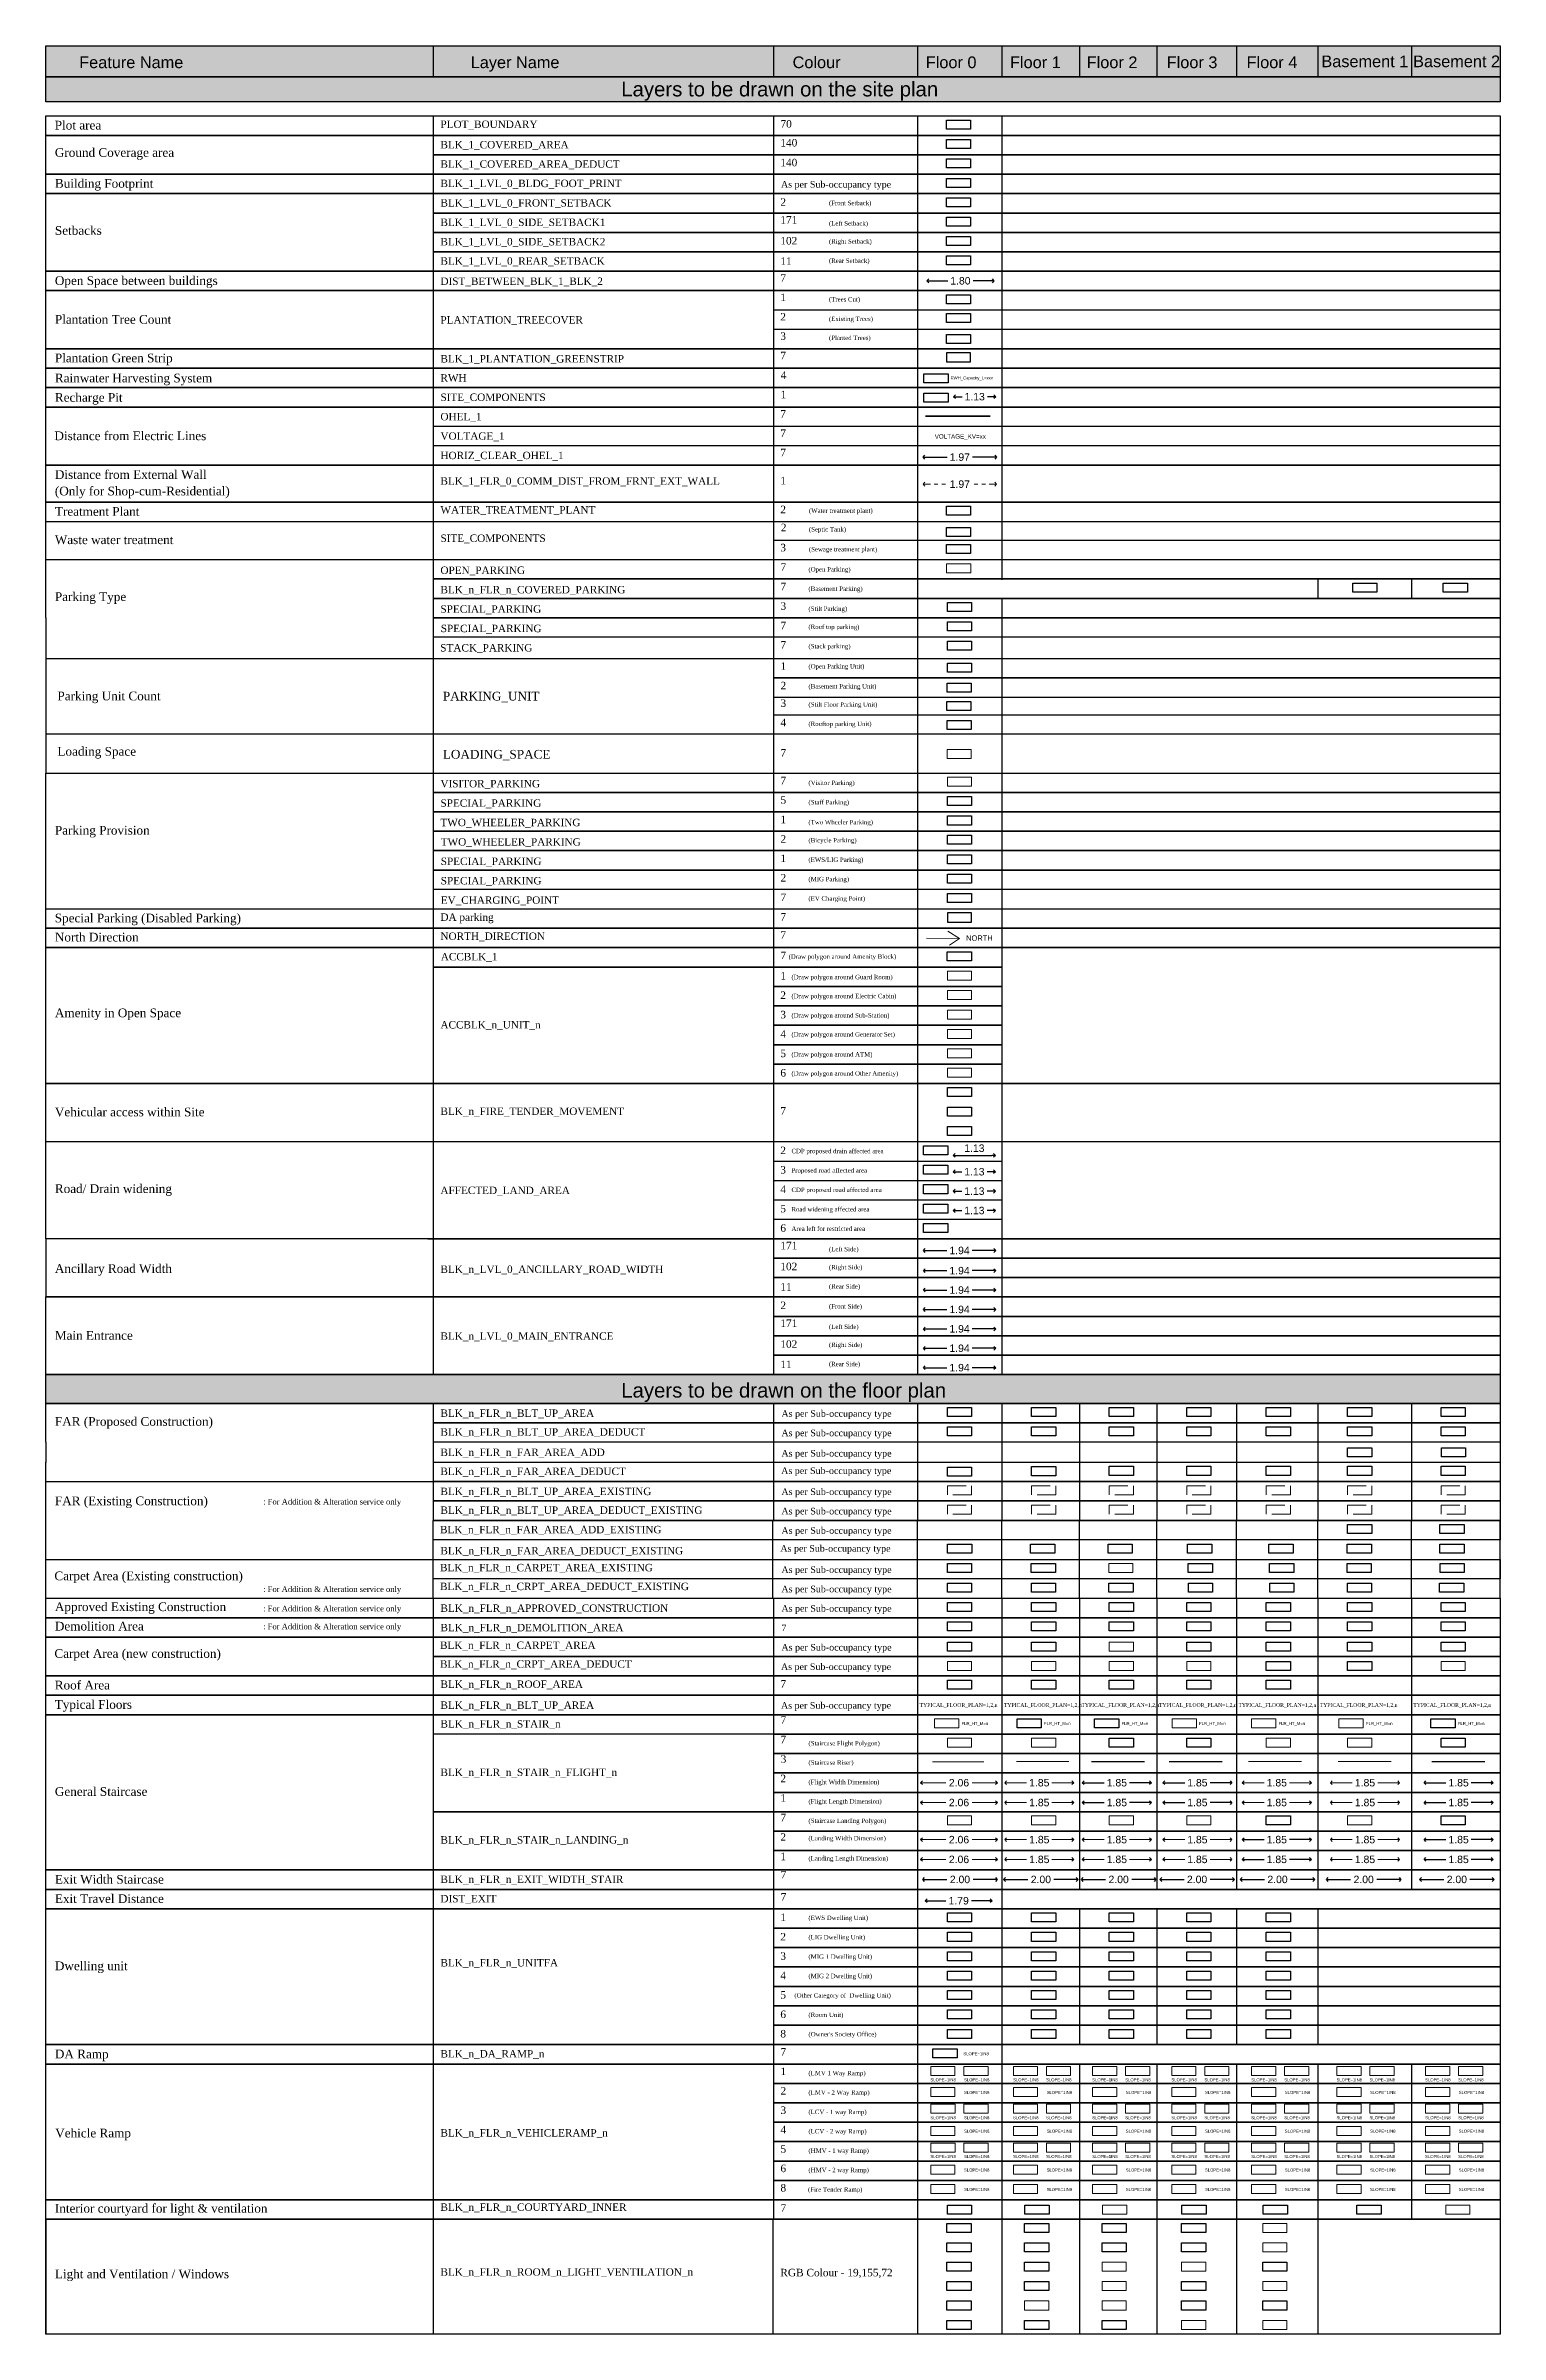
# Model space of a CAD drawing. Header units: millimetres. Extents: x -9481 to -9286, y 28694 to 28853.
# Drawn here: x -9481.3 to -9442.2, y 28781.9 to 28843.3 of the extents above; entities that cross this region are included whole.
import ezdxf

# ---------------------------------------------------------------- set-up
doc = ezdxf.new("R2010")
doc.units = ezdxf.units.MM
doc.header["$PDMODE"] = 34
doc.header["$PDSIZE"] = -15
doc.linetypes.add('CONTINULUS', pattern=[0])
doc.linetypes.add('DASHED', pattern=[0.75, 0.5, -0.25])
for name, color, linetype in [('ACCBLK_1', 7, 'Continuous'), ('BLK_1_FLR_-1_APPROVED_CONSTRUCTION', 7, 'Continuous'), ('BLK_1_FLR_-1_CRPT_AREA_DEDUCT_EXISTING', 7, 'Continuous'), ('BLK_1_FLR_-1_DEMOLITION_AREA', 7, 'Continuous'), ('BLK_1_FLR_-1_EXIT_WIDTH_STAIR', 7, 'Continuous'), ('BLK_1_FLR_-1_FAR_AREA_ADD', 7, 'Continuous'), ('BLK_1_FLR_-1_FAR_AREA_ADD_EXISTING', 7, 'Continuous'), ('BLK_1_FLR_-1_FAR_AREA_DEDUCT', 7, 'Continuous'), ('BLK_1_FLR_-1_FAR_AREA_DEDUCT_EXISTING', 7, 'Continuous'), ('BLK_1_FLR_-2_APPROVED_CONSTRUCTION', 7, 'Continuous'), ('BLK_1_FLR_-2_BLT_UP_AREA', 7, 'Continuous'), ('BLK_1_FLR_-2_CRPT_AREA_DEDUCT_EXISTING', 7, 'Continuous'), ('BLK_1_FLR_-2_DEMOLITION_AREA', 7, 'Continuous'), ('BLK_1_FLR_-2_EXIT_WIDTH_STAIR', 7, 'Continuous'), ('BLK_1_FLR_-2_FAR_AREA_ADD', 7, 'Continuous'), ('BLK_1_FLR_-2_FAR_AREA_ADD_EXISTING', 7, 'Continuous'), ('BLK_1_FLR_-2_FAR_AREA_DEDUCT', 7, 'Continuous'), ('BLK_1_FLR_-2_FAR_AREA_DEDUCT_EXISTING', 7, 'Continuous'), ('BLK_1_FLR_0_APPROVED_CONSTRUCTION', 7, 'Continuous'), ('BLK_1_FLR_0_CARPET_AREA', 25, 'Continuous'), ('BLK_1_FLR_0_COURTYARD_INNER', 7, 'Continuous'), ('BLK_1_FLR_0_CRPT_AREA_DEDUCT_EXISTING', 7, 'Continuous'), ('BLK_1_FLR_0_DEMOLITION_AREA', 7, 'Continuous'), ('BLK_1_FLR_0_EXIT_WIDTH_STAIR', 7, 'Continuous'), ('BLK_1_FLR_0_FAR_AREA_DEDUCT', 7, 'Continuous'), ('BLK_1_FLR_0_FAR_AREA_DEDUCT_EXISTING', 7, 'Continuous'), ('BLK_1_FLR_0_ROOM_1_LIGHT_VENTILATION_1', 7, 'Continuous'), ('BLK_1_FLR_0_ROOM_2_LIGHT_VENTILATION_2', 7, 'Continuous'), ('BLK_1_FLR_0_ROOM_3_LIGHT_VENTILATION_3', 7, 'Continuous'), ('BLK_1_FLR_0_ROOM_4_LIGHT_VENTILATION_4', 7, 'Continuous'), ('BLK_1_FLR_0_ROOM_5_LIGHT_VENTILATION_5', 7, 'Continuous'), ('BLK_1_FLR_0_UNITFA', 7, 'Continuous'), ('BLK_1_FLR_1_APPROVED_CONSTRUCTION', 7, 'Continuous'), ('BLK_1_FLR_1_CARPET_AREA', 25, 'Continuous'), ('BLK_1_FLR_1_CARPET_AREA_EXISTING', 25, 'Continuous'), ('BLK_1_FLR_1_COURTYARD_INNER', 7, 'Continuous'), ('BLK_1_FLR_1_CRPT_AREA_DEDUCT_EXISTING', 7, 'Continuous'), ('BLK_1_FLR_1_DEMOLITION_AREA', 7, 'Continuous'), ('BLK_1_FLR_1_EXIT_WIDTH_STAIR', 7, 'Continuous'), ('BLK_1_FLR_1_FAR_AREA_DEDUCT', 7, 'Continuous'), ('BLK_1_FLR_1_FAR_AREA_DEDUCT_EXISTING', 7, 'Continuous'), ('BLK_1_FLR_1_ROOF_AREA', 7, 'Continuous'), ('BLK_1_FLR_1_ROOM_1_LIGHT_VENTILATION_1', 7, 'Continuous'), ('BLK_1_FLR_1_ROOM_2_LIGHT_VENTILATION_2', 7, 'Continuous'), ('BLK_1_FLR_1_ROOM_3_LIGHT_VENTILATION_3', 7, 'Continuous'), ('BLK_1_FLR_1_UNITFA', 7, 'Continuous'), ('BLK_1_FLR_2_APPROVED_CONSTRUCTION', 7, 'Continuous'), ('BLK_1_FLR_2_CRPT_AREA_DEDUCT_EXISTING', 7, 'Continuous'), ('BLK_1_FLR_2_DEMOLITION_AREA', 7, 'Continuous'), ('BLK_1_FLR_2_EXIT_WIDTH_STAIR', 7, 'Continuous'), ('BLK_1_FLR_2_FAR_AREA_DEDUCT', 7, 'Continuous'), ('BLK_1_FLR_2_FAR_AREA_DEDUCT_EXISTING', 7, 'Continuous'), ('BLK_1_FLR_2_ROOF_AREA', 7, 'Continuous'), ('BLK_1_FLR_2_ROOM_1_LIGHT_VENTILATION_1', 7, 'Continuous'), ('BLK_1_FLR_2_UNITFA', 7, 'Continuous'), ('BLK_1_FLR_3_APPROVED_CONSTRUCTION', 7, 'Continuous'), ('BLK_1_FLR_3_CRPT_AREA_DEDUCT_EXISTING', 7, 'Continuous'), ('BLK_1_FLR_3_DEMOLITION_AREA', 7, 'Continuous'), ('BLK_1_FLR_3_EXIT_WIDTH_STAIR', 7, 'Continuous'), ('BLK_1_FLR_3_FAR_AREA_DEDUCT', 7, 'Continuous'), ('BLK_1_FLR_3_FAR_AREA_DEDUCT_EXISTING', 7, 'Continuous'), ('BLK_1_FLR_3_ROOF_AREA', 7, 'Continuous'), ('BLK_1_FLR_3_UNITFA', 7, 'Continuous'), ('BLK_1_FLR_4_APPROVED_CONSTRUCTION', 7, 'Continuous'), ('BLK_1_FLR_4_BLT_UP_AREA', 7, 'Continuous'), ('BLK_1_FLR_4_CRPT_AREA_DEDUCT_EXISTING', 7, 'Continuous'), ('BLK_1_FLR_4_DEMOLITION_AREA', 7, 'Continuous'), ('BLK_1_FLR_4_EXIT_WIDTH_STAIR', 7, 'Continuous'), ('BLK_1_FLR_4_FAR_AREA_DEDUCT', 7, 'Continuous'), ('BLK_1_FLR_4_FAR_AREA_DEDUCT_EXISTING', 7, 'Continuous'), ('BLK_1_FLR_4_ROOF_AREA', 7, 'Continuous'), ('BLK_1_FLR_4_UNITFA', 7, 'Continuous'), ('BLK_1_LVL_0_ANCILLARY_ROAD_WIDTH', 7, 'Continuous'), ('BLK_1_LVL_0_MAIN_ENTRANCE', 7, 'Continuous'), ('BLK_1_PLANTATION_GREENSTRIP', 7, 'Continuous'), ('BLK_3_FLR_0_ROOF_AREA', 7, 'Continuous'), ('DA parking', 7, 'Continuous'), ('DIST_BETWEEN_BLK_1_BLK_2', 7, 'Continuous'), ('DIST_EXIT', 7, 'Continuous'), ('EV_CHARGING_POINT', 7, 'Continuous'), ('HATCH', 7, 'Continuous'), ('PARKING_UNIT', 7, 'Continuous'), ('PLANTATION_TREECOVER', 7, 'Continuous'), ('SITE_COMPONENTS', 7, 'Continuous'), ('STACK_PARKING', 7, 'Continuous'), ('TWO_WHEELER_PARKING', 7, 'Continuous'), ('WATER_TREATMENT_PLANT', 7, 'Continuous')]:
    doc.layers.add(name, color=color, linetype=linetype)
for name, color, linetype, lineweight in [('ACCBLK_1_UNIT_1', 7, 'Continuous', 0), ('AFFECTED_LAND_AREA', 1, 'Continuous', 30), ('BLK_1_FLR_-1_BLT_UP_AREA_EXISTING', 11, 'DASHED', 9), ('BLK_1_FLR_-1_STAIR_1', 7, 'Continuous', 0), ('BLK_1_FLR_-1_STAIR_1_FLIGHT_1', 7, 'Continuous', 0), ('BLK_1_FLR_-1_STAIR_1_LANDING_1', 7, 'Continuous', 0), ('BLK_1_FLR_-1_VEHICLERAMP_1', 7, 'Continuous', 0), ('BLK_1_FLR_-1_VEHICLERAMP_2', 7, 'Continuous', 0), ('BLK_1_FLR_-2_BLT_UP_AREA_DEDUCT_EXISTING', 11, 'DASHED', 9), ('BLK_1_FLR_-2_BLT_UP_AREA_EXISTING', 11, 'DASHED', 9), ('BLK_1_FLR_-2_COURTYARD_INNER', 7, 'Continuous', 0), ('BLK_1_FLR_-2_CRPT_AREA_DEDUCT', 7, 'Continuous', 0), ('BLK_1_FLR_-2_VEHICLERAMP_1', 7, 'Continuous', 0), ('BLK_1_FLR_-2_VEHICLERAMP_2', 7, 'Continuous', 0), ('BLK_1_FLR_0_BLT_UP_AREA_DEDUCT_EXISTING', 11, 'DASHED', 9), ('BLK_1_FLR_0_BLT_UP_AREA_EXISTING', 11, 'DASHED', 9), ('BLK_1_FLR_0_COMM_DIST_FROM_FRNT_EXT_WALL', 7, 'DASHED', 9), ('BLK_1_FLR_0_CRPT_AREA_DEDUCT', 7, 'Continuous', 0), ('BLK_1_FLR_0_STAIR_1', 7, 'Continuous', 0), ('BLK_1_FLR_0_STAIR_1_FLIGHT_1', 7, 'Continuous', 0), ('BLK_1_FLR_0_STAIR_1_LANDING_1', 7, 'Continuous', 0), ('BLK_1_FLR_0_VEHICLERAMP_1', 7, 'Continuous', 0), ('BLK_1_FLR_0_VEHICLERAMP_2', 7, 'Continuous', 0), ('BLK_1_FLR_1_BLT_UP_AREA_DEDUCT_EXISTING', 11, 'DASHED', 9), ('BLK_1_FLR_1_BLT_UP_AREA_EXISTING', 11, 'DASHED', 9), ('BLK_1_FLR_1_CRPT_AREA_DEDUCT', 7, 'Continuous', 0), ('BLK_1_FLR_1_ROOM_5_LIGHT_VENTILATION_5', 7, 'Continuous', 0), ('BLK_1_FLR_1_STAIR_1_FLIGHT_1', 7, 'Continuous', 0), ('BLK_1_FLR_1_STAIR_1_LANDING_1', 7, 'Continuous', 0), ('BLK_1_FLR_1_VEHICLERAMP_1', 7, 'Continuous', 0), ('BLK_1_FLR_1_VEHICLERAMP_2', 7, 'Continuous', 0), ('BLK_1_FLR_2_BLT_UP_AREA_DEDUCT_EXISTING', 11, 'DASHED', 9), ('BLK_1_FLR_2_BLT_UP_AREA_EXISTING', 11, 'DASHED', 9), ('BLK_1_FLR_2_CARPET_AREA', 7, 'Continuous', 0), ('BLK_1_FLR_2_CARPET_AREA_EXISTING', 7, 'Continuous', 0), ('BLK_1_FLR_2_COURTYARD_INNER', 7, 'Continuous', 0), ('BLK_1_FLR_2_CRPT_AREA_DEDUCT', 7, 'Continuous', 0), ('BLK_1_FLR_2_ROOM_3_LIGHT_VENTILATION_3', 9, 'Continuous', 20), ('BLK_1_FLR_2_ROOM_4_LIGHT_VENTILATION_4', 9, 'Continuous', 20), ('BLK_1_FLR_2_ROOM_5_LIGHT_VENTILATION_5', 7, 'Continuous', 0), ('BLK_1_FLR_2_STAIR_1_LANDING_1', 7, 'Continuous', 0), ('BLK_1_FLR_2_VEHICLERAMP_1', 7, 'Continuous', 0), ('BLK_1_FLR_2_VEHICLERAMP_2', 7, 'Continuous', 0), ('BLK_1_FLR_3_BLT_UP_AREA_DEDUCT_EXISTING', 11, 'DASHED', 9), ('BLK_1_FLR_3_BLT_UP_AREA_EXISTING', 11, 'DASHED', 9), ('BLK_1_FLR_3_CRPT_AREA_DEDUCT', 7, 'Continuous', 0), ('BLK_1_FLR_3_ROOM_3_LIGHT_VENTILATION_3', 7, 'Continuous', 0), ('BLK_1_FLR_3_ROOM_6_LIGHT_VENTILATION_6', 7, 'Continuous', 0), ('BLK_1_FLR_3_STAIR_1', 7, 'Continuous', 0), ('BLK_1_FLR_3_STAIR_1_LANDING_1', 7, 'Continuous', 0), ('BLK_1_FLR_3_VEHICLERAMP_1', 7, 'Continuous', 0), ('BLK_1_FLR_3_VEHICLERAMP_2', 7, 'Continuous', 0), ('BLK_1_FLR_4_BLT_UP_AREA_DEDUCT_EXISTING', 11, 'DASHED', 9), ('BLK_1_FLR_4_BLT_UP_AREA_EXISTING', 11, 'DASHED', 9), ('BLK_1_FLR_4_ROOM_1_LIGHT_VENTILATION_1', 7, 'Continuous', 0), ('BLK_1_FLR_4_ROOM_2_LIGHT_VENTILATION_2', 7, 'Continuous', 0), ('BLK_1_FLR_4_ROOM_4_LIGHT_VENTILATION_4', 7, 'Continuous', 0), ('BLK_1_FLR_4_ROOM_6_LIGHT_VENTILATION_6', 7, 'Continuous', 0), ('BLK_1_FLR_4_STAIR_1', 7, 'Continuous', 0), ('BLK_1_FLR_4_STAIR_1_FLIGHT_1', 7, 'Continuous', 0), ('BLK_1_FLR_4_VEHICLERAMP_1', 7, 'Continuous', 0), ('BLK_1_FLR_4_VEHICLERAMP_2', 7, 'Continuous', 0), ('BLK_1_FLR_5_BLT_UP_AREA_DEDUCT_EXISTING', 11, 'DASHED', 9), ('LOADING_SPACE', 7, 'CONTINULUS', 13), ('NORTH_DIRECTION', 7, 'Continuous', 0), ('OPEN_PARKING', 7, 'Continuous', 0), ('PLAN', 7, 'Continuous', 40), ('VISITOR_PARKING', 7, 'Continuous', 0)]:
    doc.layers.add(name, color=color, linetype=linetype, lineweight=lineweight)
for name, color, linetype, plot in [('BLK_1_COVERED_AREA', 140, 'Continuous', False), ('BLK_1_COVERED_AREA_DEDUCT', 140, 'Continuous', False), ('BLK_1_DA_RAMP_1', 7, 'Continuous', False), ('BLK_1_FIRE_TENDER_MOVEMENT', 7, 'Continuous', False), ('BLK_1_FLR_-1_BLT_UP_AREA', 25, 'Continuous', False), ('BLK_1_FLR_-1_BLT_UP_AREA_DEDUCT', 25, 'Continuous', False), ('BLK_1_FLR_-1_CARPET_AREA', 25, 'Continuous', False), ('BLK_1_FLR_-1_CARPET_AREA_EXISTING', 25, 'Continuous', False), ('BLK_1_FLR_-1_COURTYARD_INNER', 4, 'Continuous', False), ('BLK_1_FLR_-1_COVERED_PARKING', 7, 'Continuous', False), ('BLK_1_FLR_-1_CRPT_AREA_DEDUCT', 4, 'Continuous', False), ('BLK_1_FLR_-2_BLT_UP_AREA_DEDUCT', 25, 'Continuous', False), ('BLK_1_FLR_-2_CARPET_AREA', 4, 'Continuous', False), ('BLK_1_FLR_-2_CARPET_AREA_EXISTING', 4, 'Continuous', False), ('BLK_1_FLR_-2_COVERED_PARKING', 7, 'Continuous', False), ('BLK_1_FLR_-2_STAIR_1', 25, 'Continuous', False), ('BLK_1_FLR_-2_STAIR_1_FLIGHT_1', 7, 'Continuous', False), ('BLK_1_FLR_-2_STAIR_1_LANDING_1', 7, 'Continuous', False), ('BLK_1_FLR_0_BLT_UP_AREA', 25, 'Continuous', False), ('BLK_1_FLR_0_BLT_UP_AREA_DEDUCT', 25, 'Continuous', False), ('BLK_1_FLR_0_CARPET_AREA_EXISTING', 7, 'Continuous', False), ('BLK_1_FLR_0_ROOM_6_LIGHT_VENTILATION_6', 7, 'Continuous', False), ('BLK_1_FLR_1_BLT_UP_AREA', 25, 'Continuous', False), ('BLK_1_FLR_1_BLT_UP_AREA_DEDUCT', 25, 'Continuous', False), ('BLK_1_FLR_1_ROOM_4_LIGHT_VENTILATION_4', 25, 'Continuous', False), ('BLK_1_FLR_1_ROOM_6_LIGHT_VENTILATION_6', 7, 'Continuous', False), ('BLK_1_FLR_1_STAIR_1', 1, 'Continuous', False), ('BLK_1_FLR_2_BLT_UP_AREA', 7, 'Continuous', False), ('BLK_1_FLR_2_BLT_UP_AREA_DEDUCT', 7, 'Continuous', False), ('BLK_1_FLR_2_ROOM_2_LIGHT_VENTILATION_2', 25, 'Continuous', False), ('BLK_1_FLR_2_ROOM_6_LIGHT_VENTILATION_6', 7, 'Continuous', False), ('BLK_1_FLR_2_STAIR_1', 1, 'Continuous', False), ('BLK_1_FLR_2_STAIR_1_FLIGHT_1', 7, 'Continuous', False), ('BLK_1_FLR_3_BLT_UP_AREA', 7, 'Continuous', False), ('BLK_1_FLR_3_BLT_UP_AREA_DEDUCT', 7, 'Continuous', False), ('BLK_1_FLR_3_CARPET_AREA', 25, 'Continuous', False), ('BLK_1_FLR_3_CARPET_AREA_EXISTING', 25, 'Continuous', False), ('BLK_1_FLR_3_COURTYARD_INNER', 7, 'Continuous', False), ('BLK_1_FLR_3_ROOM_1_LIGHT_VENTILATION_1', 4, 'Continuous', False), ('BLK_1_FLR_3_ROOM_2_LIGHT_VENTILATION_2', 1, 'Continuous', False), ('BLK_1_FLR_3_ROOM_4_LIGHT_VENTILATION_4', 1, 'Continuous', False), ('BLK_1_FLR_3_ROOM_5_LIGHT_VENTILATION_5', 1, 'Continuous', False), ('BLK_1_FLR_3_STAIR_1_FLIGHT_1', 7, 'Continuous', False), ('BLK_1_FLR_4_BLT_UP_AREA_DEDUCT', 7, 'Continuous', False), ('BLK_1_FLR_4_CARPET_AREA', 4, 'Continuous', False), ('BLK_1_FLR_4_CARPET_AREA_EXISTING', 4, 'Continuous', False), ('BLK_1_FLR_4_COURTYARD_INNER', 25, 'Continuous', False), ('BLK_1_FLR_4_CRPT_AREA_DEDUCT', 25, 'Continuous', False), ('BLK_1_FLR_4_ROOM_3_LIGHT_VENTILATION_3', 7, 'Continuous', False), ('BLK_1_FLR_4_ROOM_5_LIGHT_VENTILATION_5', 7, 'Continuous', False), ('BLK_1_FLR_4_STAIR_1_LANDING_1', 7, 'Continuous', False), ('BLK_1_LVL_0_BLDG_FOOT_PRINT', 1, 'Continuous', False), ('BLK_1_LVL_0_FRONT_SETBACK', 2, 'Continuous', False), ('BLK_1_LVL_0_REAR_SETBACK', 11, 'Continuous', False), ('BLK_1_LVL_0_SIDE_SETBACK1', 171, 'Continuous', False), ('BLK_1_LVL_0_SIDE_SETBACK2', 102, 'Continuous', False), ('BLK_2_FIRE_TENDER_MOVEMENT', 7, 'Continuous', False), ('BLK_3_FIRE_TENDER_MOVEMENT', 7, 'Continuous', False), ('HORIZ_CLEAR_OHEL_1', 7, 'Continuous', False), ('OHEL_1', 7, 'Continuous', False), ('PLOT_BOUNDARY', 70, 'Continuous', False), ('RWH', 4, 'Continuous', False), ('SPECIAL_PARKING', 7, 'Continuous', False), ('VOLTAGE_1', 7, 'Continuous', False)]:
    doc.layers.add(name, color=color, linetype=linetype, plot=plot)
doc.styles.add('Arial', font='arial.ttf', dxfattribs={"height": 0.2})
doc.styles.add('MtXpl_Georgia', font='georgiab.ttf')
doc.styles.get("Standard").update_dxf_attribs({"font": 'arial.ttf', "height": 0.25})
doc.styles.add('style2', font='arial.ttf', dxfattribs={"height": 0.3})
doc.styles.add('TNR', font='times.ttf', dxfattribs={"height": 0.5})
doc.dimstyles.new('INT DIM', dxfattribs={"dimtxt": 0.3, "dimasz": 0.1, "dimexe": 0.18, "dimexo": 0.0625, "dimgap": 0.09, "dimtad": 0, "dimzin": 0, "dimdsep": 46, "dimtxsty": 'style2', "dimblk": 'OPEN90', "dimcen": 0.09, "dimse1": 1, "dimse2": 1, "dimclrd": 250, "dimclrt": 256, "dimadec": 0, "dimazin": 0, "dimtfac": 1, "dimtofl": 0, "dimtmove": 0, "dimatfit": 3, "dimfxl": 1, "dimtolj": 1, "dimtzin": 0, "dimlwd": -1, "dimarcsym": 0})

msp = doc.modelspace()

# ---------------------------------------------------------------- texts
at = {"linetype": 'CONTINULUS', "style": 'MtXpl_Georgia'}
for s, height, p in [('Plot area', 0.234061, (-9481.016868, 28841.09717)), ('PLOT_BOUNDARY', 0.199011, (-9470.66745, 28841.13841)), ('BLK_1_COVERED_AREA', 0.199011, (-9470.66745, 28840.590909)), ('70', 0.201222, (-9461.543382, 28841.147177)), ('140', 0.201222, (-9461.547297, 28840.641357)), ('Ground Coverage area', 0.234061, (-9481.013602, 28840.363518)), ('BLK_1_COVERED_AREA_DEDUCT', 0.199011, (-9470.66745, 28840.07021)), ('140', 0.201222, (-9461.547297, 28840.111257)), ('Building Footprint', 0.234061, (-9481.012653, 28839.534325)), ('BLK_1_LVL_0_BLDG_FOOT_PRINT', 0.199011, (-9470.66745, 28839.552253)), ('As per Sub-occupancy type', 0.177478, (-9461.529411, 28839.537449)), ('BLK_1_LVL_0_FRONT_SETBACK', 0.199011, (-9470.66745, 28839.028761)), ('2', 0.201222, (-9461.546318, 28839.050269)), ('(Front Setback)', 0.119406, (-9460.242441, 28839.065883)), ('Setbacks', 0.234061, (-9481.012653, 28838.271281)), ('BLK_1_LVL_0_SIDE_SETBACK1', 0.199011, (-9470.66745, 28838.508062)), ('171', 0.201222, (-9461.547297, 28838.572774)), ('(Left Setback)', 0.119406, (-9460.242441, 28838.51857)), ('BLK_1_LVL_0_SIDE_SETBACK2', 0.199011, (-9470.66745, 28837.987363)), ('102', 0.201222, (-9461.547297, 28838.012035)), ('(Right Setback)', 0.119406, (-9460.242441, 28838.034712)), ('Open Space between buildings', 0.234061, (-9481.013331, 28836.926303)), ('BLK_1_LVL_0_REAR_SETBACK', 0.199011, (-9470.66745, 28837.469292)), ('DIST_BETWEEN_BLK_1_BLK_2', 0.199011, (-9470.66745, 28836.927115)), ('7', 0.201222, (-9461.547297, 28837.014272)), ('11', 0.201222, (-9461.547297, 28837.466432)), ('(Rear Setback)', 0.119406, (-9460.242441, 28837.518111)), ('1', 0.201222, (-9461.547297, 28836.493625)), ('(Trees Cut)', 0.119406, (-9460.242441, 28836.480459)), ('Plantation Tree Count', 0.234061, (-9481.013331, 28835.88578)), ('PLANTATION_TREECOVER', 0.199011, (-9470.66745, 28835.890051)), ('2', 0.201222, (-9461.547297, 28835.972978)), ('(Existing Trees)', 0.119406, (-9460.242441, 28835.958674)), ('3', 0.201222, (-9461.547297, 28835.452331)), ('(Planted Trees)', 0.119406, (-9460.242441, 28835.44956)), ('Plantation Green Strip', 0.234061, (-9481.013331, 28834.849483)), ('BLK_1_PLANTATION_GREENSTRIP', 0.199011, (-9470.66745, 28834.846061)), ('7', 0.201222, (-9461.547297, 28834.931684)), ('Rainwater Harvesting System', 0.234061, (-9481.013331, 28834.311794)), ('Recharge Pit', 0.234061, (-9481.013331, 28833.791148)), ('RWH', 0.199011, (-9470.66745, 28834.334936)), ('SITE_COMPONENTS', 0.199011, (-9470.66745, 28833.814289)), ('4', 0.201222, (-9461.537788, 28834.40653)), ('1', 0.201222, (-9461.537788, 28833.885883)), ('OHEL_1', 0.199011, (-9470.66745, 28833.293642)), ('7', 0.201222, (-9461.547297, 28833.369744)), ('Distance from Electric Lines', 0.234061, (-9481.025412, 28832.761898)), ('VOLTAGE_1', 0.199011, (-9470.66745, 28832.772995)), ('7', 0.201222, (-9461.547297, 28832.849097)), ('HORIZ_CLEAR_OHEL_1', 0.199011, (-9470.66745, 28832.252348)), ('7', 0.201222, (-9461.547297, 28832.32845)), ('Distance from External Wall ', 0.234061, (-9481.013602, 28831.722322)), ('BLK_1_FLR_0_COMM_DIST_FROM_FRNT_EXT_WALL', 0.199011, (-9470.66745, 28831.566326)), ('1', 0.201222, (-9461.547297, 28831.57578)), ('Treatment Plant', 0.234061, (-9481.013602, 28830.733503)), ('(Only for Shop-cum-Residential)', 0.234061, (-9481.013602, 28831.280159)), ('WATER_TREATMENT_PLANT', 0.199011, (-9470.66745, 28830.792086)), ('2', 0.201222, (-9461.547297, 28830.80154)), ('(Water treatment plant)', 0.119406, (-9460.78024, 28830.811219)), ('2', 0.201222, (-9461.535216, 28830.318129)), ('(Septic Tank)', 0.119406, (-9460.78024, 28830.310365)), ('Waste water treatment ', 0.234061, (-9481.013602, 28829.973076)), ('SITE_COMPONENTS', 0.199011, (-9470.66745, 28830.03166)), ('3', 0.201222, (-9461.547297, 28829.780039)), ('(Sewage treatment plant)', 0.119406, (-9460.78024, 28829.774603)), ('OPEN_PARKING', 0.199011, (-9470.667727, 28829.172442)), ('7', 0.201222, (-9461.543382, 28829.25655)), ('(Open Parking)', 0.119406, (-9460.792321, 28829.236558)), ('Parking Type', 0.234061, (-9481.013331, 28828.445286)), ('BLK_n_FLR_n_COVERED_PARKING', 0.199011, (-9470.666759, 28828.651743)), ('7', 0.201222, (-9461.543382, 28828.733649)), ('(Basement Parking)', 0.119406, (-9460.792321, 28828.71664)), ('SPECIAL_PARKING', 0.199011, (-9470.667727, 28828.131044)), ('3', 0.201222, (-9461.543382, 28828.210749)), ('7', 0.201222, (-9461.543382, 28827.687848)), ('(Stilt Parking)', 0.119406, (-9460.792321, 28828.179951)), ('STACK_PARKING', 0.199011, (-9470.671786, 28827.091202)), ('SPECIAL_PARKING', 0.199011, (-9470.659706, 28827.610346)), ('7', 0.201222, (-9461.543382, 28827.168704)), ('(Roof top parking)', 0.119406, (-9460.792321, 28827.693577)), ('(Stack parking)', 0.119406, (-9460.792321, 28827.17293)), ('1', 0.201222, (-9461.543382, 28826.599391)), ('(Open Parking Unit)', 0.119406, (-9460.792321, 28826.634401)), ('Parking Unit Count', 0.234061, (-9480.945281, 28825.780817)), ('2', 0.201222, (-9461.543382, 28826.07649)), ('(Basement Parking Unit)', 0.119406, (-9460.792321, 28826.097712)), ('PARKING_UNIT', 0.234061, (-9470.603214, 28825.77594)), ('3', 0.201222, (-9461.543382, 28825.605608)), ('(Stilt Floor Parking Unit)', 0.119406, (-9460.792321, 28825.611338)), ('4', 0.201222, (-9461.543382, 28825.086465)), ('(Rooftop parking Unit)', 0.119406, (-9460.792321, 28825.090691)), ('Loading Space', 0.234061, (-9480.945281, 28824.295073)), ('LOADING_SPACE', 0.234061, (-9470.603214, 28824.216826)), ('7', 0.201222, (-9461.543382, 28824.271287)), ('VISITOR_PARKING', 0.199011, (-9470.667727, 28823.445326)), ('7', 0.201222, (-9461.543382, 28823.529434)), ('(Visitor Parking)', 0.119406, (-9460.792321, 28823.509441)), ('SPECIAL_PARKING', 0.199011, (-9470.666759, 28822.924627)), ('5', 0.201222, (-9461.543382, 28823.006533)), ('(Staff Parking)', 0.119406, (-9460.792321, 28822.989524)), ('Parking Provision', 0.234061, (-9481.013331, 28822.177804)), ('TWO_WHEELER_PARKING', 0.199011, (-9470.667727, 28822.403928)), ('1', 0.201222, (-9461.543382, 28822.483632)), ('(Two Wheeler Parking)', 0.119406, (-9460.792321, 28822.452835)), ('TWO_WHEELER_PARKING', 0.199011, (-9470.659706, 28821.883229)), ('2', 0.201222, (-9461.543382, 28821.960731)), ('(Bicycle Parking)', 0.119406, (-9460.792321, 28821.966461)), ('SPECIAL_PARKING', 0.199011, (-9470.659706, 28821.362582)), ('2', 0.201222, (-9461.543382, 28820.919438)), ('1', 0.201222, (-9461.543382, 28821.440085)), ('(EWS/LIG Parking)', 0.119406, (-9460.792321, 28821.445814)), ('EV_CHARGING_POINT', 0.199011, (-9470.659706, 28820.321289)), ('SPECIAL_PARKING', 0.199011, (-9470.659706, 28820.841935)), ('7', 0.201222, (-9461.543382, 28820.393567)), ('(MIG Parking)', 0.119406, (-9460.792321, 28820.925167)), ('(EV Charging Point)', 0.119406, (-9460.792321, 28820.40452)), ('Special Parking (Disabled Parking)', 0.234061, (-9481.016868, 28819.822914)), ('DA parking', 0.199011, (-9470.66745, 28819.864154)), ('7', 0.201222, (-9461.543382, 28819.87292)), ('North Direction', 0.234061, (-9481.013331, 28819.310588)), ('NORTH_DIRECTION', 0.199011, (-9470.66745, 28819.353922)), ('7', 0.201222, (-9461.547297, 28819.384544)), ('ACCBLK_1', 0.199011, (-9470.657908, 28818.803118)), ('7', 0.201222, (-9461.543382, 28818.836499)), ('(Draw polygon around Amenity Block)', 0.119406, (-9461.325393, 28818.847566)), ('1', 0.201222, (-9461.547297, 28818.289895)), ('(Draw polygon around Guard Room)', 0.119406, (-9461.247727, 28818.296745)), ('Amenity in Open Space', 0.234061, (-9481.013331, 28817.27749)), ('2', 0.201222, (-9461.547297, 28817.769248)), ('3', 0.201222, (-9461.547297, 28817.248601)), ('(Draw polygon around Electric Cabin)', 0.119406, (-9461.247727, 28817.787214)), ('ACCBLK_n_UNIT_n', 0.199011, (-9470.66745, 28816.976262)), ('4', 0.201222, (-9461.547297, 28816.727954)), ('(Draw polygon around Sub-Station)', 0.119406, (-9461.247727, 28817.2686)), ('(Draw polygon around Generator Set)', 0.119406, (-9461.247727, 28816.759136)), ('5', 0.201222, (-9461.547297, 28816.207307)), ('(Draw polygon around ATM)', 0.119406, (-9461.247727, 28816.222289)), ('6', 0.201222, (-9461.547297, 28815.68666)), ('(Draw polygon around Other Amenity)', 0.119406, (-9461.247727, 28815.71121)), ('Vehicular access within Site', 0.234061, (-9481.013331, 28814.619256)), ('BLK_n_FIRE_TENDER_MOVEMENT', 0.199011, (-9470.66745, 28814.655926)), ('7', 0.201222, (-9461.547297, 28814.664547)), ('2', 0.201222, (-9461.547297, 28813.604073)), ('CDP proposed drain affected area ', 0.119406, (-9461.247727, 28813.628623)), ('3', 0.201222, (-9461.547297, 28813.083426)), ('Proposed road affected area', 0.119406, (-9461.247727, 28813.107976)), ('Road/ Drain widening', 0.234061, (-9481.013331, 28812.560554)), ('AFFECTED_LAND_AREA', 0.199011, (-9470.66745, 28812.534483)), ('4', 0.201222, (-9461.547297, 28812.562779)), ('CDP proposed road affected area', 0.119406, (-9461.247727, 28812.587329)), ('5', 0.201222, (-9461.547297, 28812.042132)), ('Road widening affected area', 0.119406, (-9461.247727, 28812.066682)), ('6', 0.201222, (-9461.547297, 28811.521485)), ('Area left for restricted area', 0.119406, (-9461.247727, 28811.546035)), ('Ancillary Road Width', 0.234061, (-9481.013331, 28810.417249)), ('171', 0.201222, (-9461.547297, 28811.050755)), ('102', 0.201222, (-9461.547297, 28810.490016)), ('(Left Side)', 0.119406, (-9460.242441, 28810.996551)), ('BLK_n_LVL_0_ANCILLARY_ROAD_WIDTH', 0.199011, (-9470.66745, 28810.417249)), ('11', 0.201222, (-9461.547297, 28809.944413)), ('(Right Side)', 0.119406, (-9460.242441, 28810.512693)), ('(Rear Side)', 0.119406, (-9460.242441, 28809.996092)), ('2', 0.201222, (-9461.546318, 28809.445663)), ('(Front Side)', 0.119406, (-9460.242441, 28809.461277)), ('Main Entrance', 0.234061, (-9481.013331, 28808.623871)), ('BLK_n_LVL_0_MAIN_ENTRANCE', 0.199011, (-9470.66745, 28808.623871)), ('171', 0.201222, (-9461.547297, 28808.968168)), ('(Left Side)', 0.119406, (-9460.242441, 28808.913964)), ('102', 0.201222, (-9461.547297, 28808.407429)), ('(Right Side)', 0.119406, (-9460.242441, 28808.430106)), ('11', 0.201222, (-9461.547297, 28807.861826)), ('(Rear Side)', 0.119406, (-9460.242441, 28807.913505)), ('FAR (Proposed Construction)', 0.234061, (-9481.013331, 28806.315157)), ('BLK_n_FLR_n_BLT_UP_AREA', 0.199011, (-9470.66745, 28806.553847)), ('As per Sub-occupancy type', 0.177478, (-9461.51733, 28806.55638)), ('BLK_n_FLR_n_BLT_UP_AREA_DEDUCT', 0.199011, (-9470.66745, 28806.050613)), ('As per Sub-occupancy type', 0.177478, (-9461.51733, 28806.035733)), ('BLK_n_FLR_n_FAR_AREA_DEDUCT', 0.199011, (-9470.669319, 28804.994037)), ('BLK_n_FLR_n_FAR_AREA_ADD', 0.199011, (-9470.66745, 28805.504993)), ('As per Sub-occupancy type', 0.177478, (-9461.523742, 28805.021939)), ('As per Sub-occupancy type', 0.177478, (-9461.51733, 28805.490113)), ('BLK_n_FLR_n_BLT_UP_AREA_EXISTING', 0.199011, (-9470.66745, 28804.45541)), ('As per Sub-occupancy type', 0.177478, (-9461.51733, 28804.457944)), ('FAR (Existing Construction)', 0.234061, (-9481.013331, 28804.183735)), (' : For Addition & Alteration service only', 0.151671, (-9475.481103, 28804.203387)), ('BLK_n_FLR_n_BLT_UP_AREA_DEDUCT_EXISTING', 0.199011, (-9470.66745, 28803.952177)), ('As per Sub-occupancy type', 0.177478, (-9461.51733, 28803.937297)), ('BLK_n_FLR_n_FAR_AREA_ADD_EXISTING', 0.199011, (-9470.679531, 28803.43153)), ('As per Sub-occupancy type', 0.177478, (-9461.51733, 28803.41665)), ('BLK_n_FLR_n_FAR_AREA_DEDUCT_EXISTING', 0.199011, (-9470.668331, 28802.865034)), ('As per Sub-occupancy type', 0.177478, (-9461.545417, 28802.936836)), ('Carpet Area (Existing construction)', 0.234061, (-9481.025412, 28802.171315)), ('BLK_n_FLR_n_CARPET_AREA_EXISTING', 0.199011, (-9470.679531, 28802.411508)), ('BLK_n_FLR_n_CRPT_AREA_DEDUCT_EXISTING', 0.199011, (-9470.679531, 28801.906772)), ('As per Sub-occupancy type', 0.177478, (-9461.51733, 28802.367141)), ('Approved Existing Construction', 0.234061, (-9481.013331, 28801.343422)), (' : For Addition & Alteration service only', 0.151671, (-9475.481103, 28801.856334)), (' : For Addition & Alteration service only', 0.151671, (-9475.481103, 28801.335687)), ('BLK_n_FLR_n_APPROVED_CONSTRUCTION', 0.199011, (-9470.66745, 28801.323314)), ('As per Sub-occupancy type', 0.177478, (-9461.51733, 28801.846494)), ('As per Sub-occupancy type', 0.177478, (-9461.51733, 28801.325847)), ('Demolition Area', 0.234061, (-9481.013331, 28800.822775)), (' : For Addition & Alteration service only', 0.151671, (-9475.481103, 28800.854215)), ('BLK_n_FLR_n_DEMOLITION_AREA', 0.199011, (-9470.66745, 28800.802667)), ('7', 0.177478, (-9461.51733, 28800.8052)), ('Carpet Area (new construction)', 0.234061, (-9481.025412, 28800.088727)), ('BLK_n_FLR_n_CARPET_AREA', 0.199011, (-9470.679531, 28800.327417)), ('As per Sub-occupancy type', 0.177478, (-9461.51733, 28800.284553)), ('BLK_n_FLR_n_CRPT_AREA_DEDUCT', 0.199011, (-9470.679531, 28799.824184)), ('As per Sub-occupancy type', 0.177478, (-9461.529411, 28799.763906)), ('Roof Area', 0.234061, (-9481.016868, 28799.24104)), ('BLK_n_FLR_n_ROOF_AREA', 0.199011, (-9470.66745, 28799.28228)), ('7', 0.201222, (-9461.543382, 28799.291046)), ('Typical Floors', 0.234061, (-9481.016868, 28798.720393)), ('BLK_n_FLR_n_BLT_UP_AREA', 0.199011, (-9470.66745, 28798.720079)), ('BLK_n_FLR_n_STAIR_n', 0.199011, (-9470.66745, 28798.21721)), ('As per Sub-occupancy type', 0.177478, (-9461.529411, 28798.724116)), ('7', 0.201222, (-9461.543382, 28798.320339)), ('7', 0.201222, (-9461.543382, 28797.797439)), ('(Staircase Flight Polygon)', 0.119406, (-9460.792321, 28797.740059)), ('3', 0.201222, (-9461.538208, 28797.274538)), ('(Staircase Riser)', 0.119406, (-9460.792321, 28797.220915)), ('General Staircase', 0.234061, (-9481.013602, 28796.3858)), ('BLK_n_FLR_n_STAIR_n_FLIGHT_n', 0.199011, (-9470.66745, 28796.918111)), ('2', 0.201222, (-9461.546318, 28796.751637)), ('(Flight Width Dimension)', 0.119406, (-9460.792321, 28796.698765)), ('1', 0.201222, (-9461.547297, 28796.228736)), ('(Flight Length Dimension)', 0.119406, (-9460.792321, 28796.178118)), ('2', 0.201222, (-9461.546318, 28795.182934)), ('7', 0.201222, (-9461.543382, 28795.705835)), ('(Staircase Landing Polygon)', 0.119406, (-9460.792321, 28795.658974)), ('(Landing Width Dimension)', 0.119406, (-9460.792321, 28795.191016)), ('BLK_n_FLR_n_STAIR_n_LANDING_n', 0.199011, (-9470.66745, 28795.105417)), ('1', 0.201222, (-9461.547297, 28794.660034)), ('(Landing Length Dimension)', 0.119406, (-9460.792321, 28794.650266)), ('Exit Width Staircase', 0.234061, (-9481.013331, 28794.028848)), ('BLK_n_FLR_n_EXIT_WIDTH_STAIR', 0.199011, (-9470.66745, 28794.048853)), ('7', 0.201222, (-9461.538767, 28794.170941)), ('Exit Travel Distance', 0.234061, (-9481.013331, 28793.510402)), ('DIST_EXIT', 0.199011, (-9470.66745, 28793.528206)), ('7', 0.201222, (-9461.538767, 28793.575161)), ('1', 0.201222, (-9461.547297, 28793.027872)), ('(EWS Dwelling Unit)', 0.119406, (-9460.792321, 28793.054873)), ('2', 0.201222, (-9461.547297, 28792.507225)), ('(LIG Dwelling Unit)', 0.119406, (-9460.792321, 28792.534226)), ('Dwelling unit', 0.234061, (-9481.01306, 28791.708251)), ('BLK_n_FLR_n_UNITFA', 0.199011, (-9470.66745, 28791.807702)), ('4', 0.201222, (-9461.547297, 28791.465931)), ('3', 0.201222, (-9461.547297, 28791.986578)), ('(MIG 1 Dwelling Unit)', 0.119406, (-9460.792321, 28792.013579)), ('5', 0.201222, (-9461.547297, 28790.945284)), ('(Other Category of  Dwelling Unit)', 0.119406, (-9461.169762, 28790.972285)), ('(MIG 2 Dwelling Unit)', 0.119406, (-9460.792321, 28791.492932)), ('6', 0.201222, (-9461.547297, 28790.424637)), ('(Room Unit)', 0.119406, (-9460.792321, 28790.451638)), ('8', 0.201222, (-9461.547297, 28789.90399)), ("(Owner's Society Office)", 0.119406, (-9460.792321, 28789.930991)), ('DA Ramp', 0.234061, (-9481.013331, 28789.342834)), ('BLK_n_DA_RAMP_n', 0.199011, (-9470.66745, 28789.365758)), ('7', 0.201222, (-9461.543382, 28789.415248)), ('2', 0.201222, (-9461.543382, 28788.3717)), ('1', 0.201222, (-9461.543382, 28788.892347)), ('(LMV 1 Way Ramp)', 0.119406, (-9460.792321, 28788.888194)), ('3', 0.201222, (-9461.543382, 28787.851053)), ('(LMV - 2 Way Ramp)', 0.119406, (-9460.792321, 28788.369051)), ('(LCV - 1 way Ramp)', 0.119406, (-9460.792321, 28787.846901)), ('Vehicle Ramp', 0.234061, (-9481.003978, 28787.221369)), ('BLK_n_FLR_n_VEHICLERAMP_n', 0.199011, (-9470.66745, 28787.244463)), ('4', 0.201222, (-9461.543382, 28787.330406)), ('(LCV - 2 way Ramp)', 0.119406, (-9460.792321, 28787.327757)), ('5', 0.201222, (-9461.543382, 28786.80976)), ('(HMV - 1 way Ramp)', 0.119406, (-9460.792321, 28786.80711)), ('6', 0.201222, (-9461.543382, 28786.289113)), ('(HMV - 2 way Ramp)', 0.119406, (-9460.792321, 28786.286463)), ('8', 0.201222, (-9461.543382, 28785.768466)), ('(Fire Tender Ramp)', 0.119406, (-9460.804401, 28785.765816)), ('Interior courtyard for light & ventilation', 0.234061, (-9481.012518, 28785.201256)), ('BLK_n_FLR_n_COURTYARD_INNER', 0.199011, (-9470.66745, 28785.251153)), ('7', 0.201222, (-9461.543382, 28785.225677)), ('Light and Ventilation / Windows', 0.234061, (-9481.013331, 28783.441851)), ('BLK_n_FLR_n_ROOM_n_LIGHT_VENTILATION_n', 0.199011, (-9470.66745, 28783.511121)), ('RGB Colour - 19,155,72', 0.201222, (-9461.547297, 28783.494247))]:
    msp.add_text(s, height=height, dxfattribs=at).set_placement(p)
at = {"color": 18, "insert": (-9465.816493, 28842.376567), "char_height": 0.391178, "attachment_point": 1}
msp.add_mtext_dynamic_manual_height_columns('Layers to be drawn on the site plan', width=11.88863, gutter_width=1.63296, heights=[0], dxfattribs=at)
at = {"layer": 'BLK_1_DA_RAMP_1', "insert": (-9456.635566, 28789.507512), "char_height": 0.081, "attachment_point": 1}
msp.add_mtext_dynamic_manual_height_columns('SLOPE=1IN8', width=0.422056, gutter_width=0.405, heights=[0], dxfattribs=at)
at = {"layer": 'BLK_1_FLR_-1_BLT_UP_AREA', "color": 11, "insert": (-9447.073381, 28798.874295), "char_height": 0.1, "attachment_point": 1, "style": 'TNR'}
msp.add_mtext_dynamic_manual_height_columns('TYPICAL_FLOOR_PLAN=1,2,n', width=3.3155, gutter_width=2.5, heights=[0], dxfattribs=at)
at = {"layer": 'BLK_1_FLR_-1_STAIR_1', "insert": (-9445.833752, 28798.367304), "char_height": 0.081, "attachment_point": 1}
msp.add_mtext_dynamic_manual_height_columns('FLR_HT_M=n', width=0.422056, gutter_width=0.405, heights=[0], dxfattribs=at)
at = {"layer": 'BLK_1_FLR_-1_VEHICLERAMP_1', "color": 1, "insert": (-9446.623114, 28788.80718), "char_height": 0.081, "attachment_point": 1}
msp.add_mtext_dynamic_manual_height_columns('SLOPE=1IN8', width=0.422056, gutter_width=0.405, heights=[0], dxfattribs=at)
at = {"layer": 'BLK_1_FLR_-1_VEHICLERAMP_1', "color": 2, "insert": (-9445.721985, 28788.470072), "char_height": 0.081, "attachment_point": 1}
msp.add_mtext_dynamic_manual_height_columns('SLOPE=1IN8', width=0.422056, gutter_width=0.405, heights=[0], dxfattribs=at)
at = {"layer": 'BLK_1_FLR_-1_VEHICLERAMP_1', "color": 3, "insert": (-9446.623114, 28787.791041), "char_height": 0.081, "attachment_point": 1}
msp.add_mtext_dynamic_manual_height_columns('SLOPE=1IN8', width=0.422056, gutter_width=0.405, heights=[0], dxfattribs=at)
at = {"layer": 'BLK_1_FLR_-1_VEHICLERAMP_1', "color": 4, "insert": (-9445.721985, 28787.428779), "char_height": 0.081, "attachment_point": 1}
msp.add_mtext_dynamic_manual_height_columns('SLOPE=1IN8', width=0.422056, gutter_width=0.405, heights=[0], dxfattribs=at)
at = {"layer": 'BLK_1_FLR_-1_VEHICLERAMP_1', "color": 5, "insert": (-9446.623114, 28786.749747), "char_height": 0.081, "attachment_point": 1}
msp.add_mtext_dynamic_manual_height_columns('SLOPE=1IN8', width=0.422056, gutter_width=0.405, heights=[0], dxfattribs=at)
at = {"layer": 'BLK_1_FLR_-1_VEHICLERAMP_1', "color": 6, "insert": (-9445.721985, 28786.387485), "char_height": 0.081, "attachment_point": 1}
msp.add_mtext_dynamic_manual_height_columns('SLOPE=1IN8', width=0.422056, gutter_width=0.405, heights=[0], dxfattribs=at)
at = {"layer": 'BLK_1_FLR_-1_VEHICLERAMP_1', "color": 8, "insert": (-9445.721985, 28785.866838), "char_height": 0.081, "attachment_point": 1}
msp.add_mtext_dynamic_manual_height_columns('SLOPE=1IN8', width=0.422056, gutter_width=0.405, heights=[0], dxfattribs=at)
at = {"layer": 'BLK_1_FLR_-1_VEHICLERAMP_2', "color": 1, "linetype": 'CONTINULUS', "ltscale": 0.05, "insert": (-9445.737055, 28788.80718), "char_height": 0.081, "attachment_point": 1}
msp.add_mtext_dynamic_manual_height_columns('SLOPE=1IN8', width=0.422056, gutter_width=0.405, heights=[0], dxfattribs=at)
at = {"layer": 'BLK_1_FLR_-1_VEHICLERAMP_2', "color": 3, "linetype": 'CONTINULUS', "ltscale": 0.05, "insert": (-9445.737055, 28787.791041), "char_height": 0.081, "attachment_point": 1}
msp.add_mtext_dynamic_manual_height_columns('SLOPE=1IN8', width=0.422056, gutter_width=0.405, heights=[0], dxfattribs=at)
at = {"layer": 'BLK_1_FLR_-1_VEHICLERAMP_2', "color": 5, "linetype": 'CONTINULUS', "ltscale": 0.05, "insert": (-9445.737055, 28786.749747), "char_height": 0.081, "attachment_point": 1}
msp.add_mtext_dynamic_manual_height_columns('SLOPE=1IN8', width=0.422056, gutter_width=0.405, heights=[0], dxfattribs=at)
at = {"layer": 'BLK_1_FLR_-2_BLT_UP_AREA', "color": 11, "insert": (-9444.561239, 28798.874295), "char_height": 0.1, "attachment_point": 1, "style": 'TNR'}
msp.add_mtext_dynamic_manual_height_columns('TYPICAL_FLOOR_PLAN=1,2,n', width=3.3155, gutter_width=2.5, heights=[0], dxfattribs=at)
at = {"layer": 'BLK_1_FLR_-2_STAIR_1', "color": 7, "insert": (-9443.366751, 28798.367304), "char_height": 0.081, "attachment_point": 1}
msp.add_mtext_dynamic_manual_height_columns('FLR_HT_M=n', width=0.422056, gutter_width=0.405, heights=[0], dxfattribs=at)
at = {"layer": 'BLK_1_FLR_-2_VEHICLERAMP_1', "color": 1, "insert": (-9444.244487, 28788.80718), "char_height": 0.081, "attachment_point": 1}
msp.add_mtext_dynamic_manual_height_columns('SLOPE=1IN8', width=0.422056, gutter_width=0.405, heights=[0], dxfattribs=at)
at = {"layer": 'BLK_1_FLR_-2_VEHICLERAMP_1', "color": 2, "insert": (-9443.343357, 28788.470072), "char_height": 0.081, "attachment_point": 1}
msp.add_mtext_dynamic_manual_height_columns('SLOPE=1IN8', width=0.422056, gutter_width=0.405, heights=[0], dxfattribs=at)
at = {"layer": 'BLK_1_FLR_-2_VEHICLERAMP_1', "color": 3, "insert": (-9444.244487, 28787.791041), "char_height": 0.081, "attachment_point": 1}
msp.add_mtext_dynamic_manual_height_columns('SLOPE=1IN8', width=0.422056, gutter_width=0.405, heights=[0], dxfattribs=at)
at = {"layer": 'BLK_1_FLR_-2_VEHICLERAMP_1', "color": 4, "insert": (-9443.343357, 28787.428779), "char_height": 0.081, "attachment_point": 1}
msp.add_mtext_dynamic_manual_height_columns('SLOPE=1IN8', width=0.422056, gutter_width=0.405, heights=[0], dxfattribs=at)
at = {"layer": 'BLK_1_FLR_-2_VEHICLERAMP_1', "color": 5, "insert": (-9444.244487, 28786.749747), "char_height": 0.081, "attachment_point": 1}
msp.add_mtext_dynamic_manual_height_columns('SLOPE=1IN8', width=0.422056, gutter_width=0.405, heights=[0], dxfattribs=at)
at = {"layer": 'BLK_1_FLR_-2_VEHICLERAMP_1', "color": 6, "insert": (-9443.343357, 28786.387485), "char_height": 0.081, "attachment_point": 1}
msp.add_mtext_dynamic_manual_height_columns('SLOPE=1IN8', width=0.422056, gutter_width=0.405, heights=[0], dxfattribs=at)
at = {"layer": 'BLK_1_FLR_-2_VEHICLERAMP_1', "color": 8, "insert": (-9443.343357, 28785.866838), "char_height": 0.081, "attachment_point": 1}
msp.add_mtext_dynamic_manual_height_columns('SLOPE=1IN8', width=0.422056, gutter_width=0.405, heights=[0], dxfattribs=at)
at = {"layer": 'BLK_1_FLR_-2_VEHICLERAMP_2', "color": 1, "linetype": 'CONTINULUS', "ltscale": 0.05, "insert": (-9443.358428, 28788.80718), "char_height": 0.081, "attachment_point": 1}
msp.add_mtext_dynamic_manual_height_columns('SLOPE=1IN8', width=0.422056, gutter_width=0.405, heights=[0], dxfattribs=at)
at = {"layer": 'BLK_1_FLR_-2_VEHICLERAMP_2', "color": 3, "linetype": 'CONTINULUS', "ltscale": 0.05, "insert": (-9443.358428, 28787.791041), "char_height": 0.081, "attachment_point": 1}
msp.add_mtext_dynamic_manual_height_columns('SLOPE=1IN8', width=0.422056, gutter_width=0.405, heights=[0], dxfattribs=at)
at = {"layer": 'BLK_1_FLR_-2_VEHICLERAMP_2', "color": 5, "linetype": 'CONTINULUS', "ltscale": 0.05, "insert": (-9443.358428, 28786.749747), "char_height": 0.081, "attachment_point": 1}
msp.add_mtext_dynamic_manual_height_columns('SLOPE=1IN8', width=0.422056, gutter_width=0.405, heights=[0], dxfattribs=at)
at = {"layer": 'BLK_1_FLR_0_BLT_UP_AREA', "color": 11, "insert": (-9457.809328, 28798.874295), "char_height": 0.1, "attachment_point": 1, "style": 'TNR'}
msp.add_mtext_dynamic_manual_height_columns('TYPICAL_FLOOR_PLAN=1,2,n', width=3.3155, gutter_width=2.5, heights=[0], dxfattribs=at)
at = {"layer": 'BLK_1_FLR_0_STAIR_1', "insert": (-9456.685077, 28798.367304), "char_height": 0.081, "attachment_point": 1}
msp.add_mtext_dynamic_manual_height_columns('FLR_HT_M=n', width=0.422056, gutter_width=0.405, heights=[0], dxfattribs=at)
at = {"layer": 'BLK_1_FLR_0_VEHICLERAMP_1', "color": 1, "insert": (-9457.520119, 28788.80718), "char_height": 0.081, "attachment_point": 1}
msp.add_mtext_dynamic_manual_height_columns('SLOPE=1IN8', width=0.422056, gutter_width=0.405, heights=[0], dxfattribs=at)
at = {"layer": 'BLK_1_FLR_0_VEHICLERAMP_1', "color": 2, "insert": (-9456.61899, 28788.470072), "char_height": 0.081, "attachment_point": 1}
msp.add_mtext_dynamic_manual_height_columns('SLOPE=1IN8', width=0.422056, gutter_width=0.405, heights=[0], dxfattribs=at)
at = {"layer": 'BLK_1_FLR_0_VEHICLERAMP_1', "color": 3, "insert": (-9457.520119, 28787.791041), "char_height": 0.081, "attachment_point": 1}
msp.add_mtext_dynamic_manual_height_columns('SLOPE=1IN8', width=0.422056, gutter_width=0.405, heights=[0], dxfattribs=at)
at = {"layer": 'BLK_1_FLR_0_VEHICLERAMP_1', "color": 4, "insert": (-9456.61899, 28787.428779), "char_height": 0.081, "attachment_point": 1}
msp.add_mtext_dynamic_manual_height_columns('SLOPE=1IN8', width=0.422056, gutter_width=0.405, heights=[0], dxfattribs=at)
at = {"layer": 'BLK_1_FLR_0_VEHICLERAMP_1', "color": 5, "insert": (-9457.520119, 28786.749747), "char_height": 0.081, "attachment_point": 1}
msp.add_mtext_dynamic_manual_height_columns('SLOPE=1IN8', width=0.422056, gutter_width=0.405, heights=[0], dxfattribs=at)
at = {"layer": 'BLK_1_FLR_0_VEHICLERAMP_1', "color": 6, "insert": (-9456.61899, 28786.387485), "char_height": 0.081, "attachment_point": 1}
msp.add_mtext_dynamic_manual_height_columns('SLOPE=1IN8', width=0.422056, gutter_width=0.405, heights=[0], dxfattribs=at)
at = {"layer": 'BLK_1_FLR_0_VEHICLERAMP_1', "color": 8, "insert": (-9456.61899, 28785.866838), "char_height": 0.081, "attachment_point": 1}
msp.add_mtext_dynamic_manual_height_columns('SLOPE=1IN8', width=0.422056, gutter_width=0.405, heights=[0], dxfattribs=at)
at = {"layer": 'BLK_1_FLR_0_VEHICLERAMP_2', "color": 1, "linetype": 'CONTINULUS', "ltscale": 0.05, "insert": (-9456.61899, 28788.80718), "char_height": 0.081, "attachment_point": 1}
msp.add_mtext_dynamic_manual_height_columns('SLOPE=1IN8', width=0.422056, gutter_width=0.405, heights=[0], dxfattribs=at)
at = {"layer": 'BLK_1_FLR_0_VEHICLERAMP_2', "color": 3, "linetype": 'CONTINULUS', "ltscale": 0.05, "insert": (-9456.61899, 28787.791041), "char_height": 0.081, "attachment_point": 1}
msp.add_mtext_dynamic_manual_height_columns('SLOPE=1IN8', width=0.422056, gutter_width=0.405, heights=[0], dxfattribs=at)
at = {"layer": 'BLK_1_FLR_0_VEHICLERAMP_2', "color": 5, "linetype": 'CONTINULUS', "ltscale": 0.05, "insert": (-9456.61899, 28786.749747), "char_height": 0.081, "attachment_point": 1}
msp.add_mtext_dynamic_manual_height_columns('SLOPE=1IN8', width=0.422056, gutter_width=0.405, heights=[0], dxfattribs=at)
at = {"layer": 'BLK_1_FLR_1_BLT_UP_AREA', "color": 11, "insert": (-9455.548679, 28798.874295), "char_height": 0.1, "attachment_point": 1, "style": 'TNR'}
msp.add_mtext_dynamic_manual_height_columns('TYPICAL_FLOOR_PLAN=1,2,n', width=3.3155, gutter_width=2.5, heights=[0], dxfattribs=at)
at = {"layer": 'BLK_1_FLR_1_STAIR_1', "color": 7, "insert": (-9454.47156, 28798.367304), "char_height": 0.081, "attachment_point": 1}
msp.add_mtext_dynamic_manual_height_columns('FLR_HT_M=n', width=0.422056, gutter_width=0.405, heights=[0], dxfattribs=at)
at = {"layer": 'BLK_1_FLR_1_VEHICLERAMP_1', "color": 1, "insert": (-9455.302385, 28788.80718), "char_height": 0.081, "attachment_point": 1}
msp.add_mtext_dynamic_manual_height_columns('SLOPE=1IN8', width=0.422056, gutter_width=0.405, heights=[0], dxfattribs=at)
at = {"layer": 'BLK_1_FLR_1_VEHICLERAMP_1', "color": 2, "insert": (-9454.401255, 28788.470072), "char_height": 0.081, "attachment_point": 1}
msp.add_mtext_dynamic_manual_height_columns('SLOPE=1IN8', width=0.422056, gutter_width=0.405, heights=[0], dxfattribs=at)
at = {"layer": 'BLK_1_FLR_1_VEHICLERAMP_1', "color": 3, "insert": (-9455.302385, 28787.791041), "char_height": 0.081, "attachment_point": 1}
msp.add_mtext_dynamic_manual_height_columns('SLOPE=1IN8', width=0.422056, gutter_width=0.405, heights=[0], dxfattribs=at)
at = {"layer": 'BLK_1_FLR_1_VEHICLERAMP_1', "color": 4, "insert": (-9454.401255, 28787.428779), "char_height": 0.081, "attachment_point": 1}
msp.add_mtext_dynamic_manual_height_columns('SLOPE=1IN8', width=0.422056, gutter_width=0.405, heights=[0], dxfattribs=at)
at = {"layer": 'BLK_1_FLR_1_VEHICLERAMP_1', "color": 5, "insert": (-9455.302385, 28786.749747), "char_height": 0.081, "attachment_point": 1}
msp.add_mtext_dynamic_manual_height_columns('SLOPE=1IN8', width=0.422056, gutter_width=0.405, heights=[0], dxfattribs=at)
at = {"layer": 'BLK_1_FLR_1_VEHICLERAMP_1', "color": 6, "insert": (-9454.401255, 28786.387485), "char_height": 0.081, "attachment_point": 1}
msp.add_mtext_dynamic_manual_height_columns('SLOPE=1IN8', width=0.422056, gutter_width=0.405, heights=[0], dxfattribs=at)
at = {"layer": 'BLK_1_FLR_1_VEHICLERAMP_1', "color": 8, "insert": (-9454.401255, 28785.866838), "char_height": 0.081, "attachment_point": 1}
msp.add_mtext_dynamic_manual_height_columns('SLOPE=1IN8', width=0.422056, gutter_width=0.405, heights=[0], dxfattribs=at)
at = {"layer": 'BLK_1_FLR_1_VEHICLERAMP_2', "color": 1, "linetype": 'CONTINULUS', "ltscale": 0.05, "insert": (-9454.416326, 28788.80718), "char_height": 0.081, "attachment_point": 1}
msp.add_mtext_dynamic_manual_height_columns('SLOPE=1IN8', width=0.422056, gutter_width=0.405, heights=[0], dxfattribs=at)
at = {"layer": 'BLK_1_FLR_1_VEHICLERAMP_2', "color": 3, "linetype": 'CONTINULUS', "ltscale": 0.05, "insert": (-9454.416326, 28787.791041), "char_height": 0.081, "attachment_point": 1}
msp.add_mtext_dynamic_manual_height_columns('SLOPE=1IN8', width=0.422056, gutter_width=0.405, heights=[0], dxfattribs=at)
at = {"layer": 'BLK_1_FLR_1_VEHICLERAMP_2', "color": 5, "linetype": 'CONTINULUS', "ltscale": 0.05, "insert": (-9454.416326, 28786.749747), "char_height": 0.081, "attachment_point": 1}
msp.add_mtext_dynamic_manual_height_columns('SLOPE=1IN8', width=0.422056, gutter_width=0.405, heights=[0], dxfattribs=at)
at = {"layer": 'BLK_1_FLR_2_BLT_UP_AREA', "color": 11, "insert": (-9453.46792, 28798.874295), "char_height": 0.1, "attachment_point": 1, "style": 'TNR'}
msp.add_mtext_dynamic_manual_height_columns('TYPICAL_FLOOR_PLAN=1,2,n', width=3.3155, gutter_width=2.5, heights=[0], dxfattribs=at)
at = {"layer": 'BLK_1_FLR_2_STAIR_1', "color": 7, "insert": (-9452.390794, 28798.367304), "char_height": 0.081, "attachment_point": 1}
msp.add_mtext_dynamic_manual_height_columns('FLR_HT_M=n', width=0.422056, gutter_width=0.405, heights=[0], dxfattribs=at)
at = {"layer": 'BLK_1_FLR_2_VEHICLERAMP_1', "color": 1, "insert": (-9453.17796, 28788.80718), "char_height": 0.081, "attachment_point": 1}
msp.add_mtext_dynamic_manual_height_columns('SLOPE=1IN8', width=0.422056, gutter_width=0.405, heights=[0], dxfattribs=at)
at = {"layer": 'BLK_1_FLR_2_VEHICLERAMP_1', "color": 2, "insert": (-9452.27683, 28788.470072), "char_height": 0.081, "attachment_point": 1}
msp.add_mtext_dynamic_manual_height_columns('SLOPE=1IN8', width=0.422056, gutter_width=0.405, heights=[0], dxfattribs=at)
at = {"layer": 'BLK_1_FLR_2_VEHICLERAMP_1', "color": 3, "insert": (-9453.17796, 28787.791041), "char_height": 0.081, "attachment_point": 1}
msp.add_mtext_dynamic_manual_height_columns('SLOPE=1IN8', width=0.422056, gutter_width=0.405, heights=[0], dxfattribs=at)
at = {"layer": 'BLK_1_FLR_2_VEHICLERAMP_1', "color": 4, "insert": (-9452.27683, 28787.428779), "char_height": 0.081, "attachment_point": 1}
msp.add_mtext_dynamic_manual_height_columns('SLOPE=1IN8', width=0.422056, gutter_width=0.405, heights=[0], dxfattribs=at)
at = {"layer": 'BLK_1_FLR_2_VEHICLERAMP_1', "color": 5, "insert": (-9453.17796, 28786.749747), "char_height": 0.081, "attachment_point": 1}
msp.add_mtext_dynamic_manual_height_columns('SLOPE=1IN8', width=0.422056, gutter_width=0.405, heights=[0], dxfattribs=at)
at = {"layer": 'BLK_1_FLR_2_VEHICLERAMP_1', "color": 6, "insert": (-9452.27683, 28786.387485), "char_height": 0.081, "attachment_point": 1}
msp.add_mtext_dynamic_manual_height_columns('SLOPE=1IN8', width=0.422056, gutter_width=0.405, heights=[0], dxfattribs=at)
at = {"layer": 'BLK_1_FLR_2_VEHICLERAMP_1', "color": 8, "insert": (-9452.27683, 28785.866838), "char_height": 0.081, "attachment_point": 1}
msp.add_mtext_dynamic_manual_height_columns('SLOPE=1IN8', width=0.422056, gutter_width=0.405, heights=[0], dxfattribs=at)
at = {"layer": 'BLK_1_FLR_2_VEHICLERAMP_2', "color": 1, "linetype": 'CONTINULUS', "ltscale": 0.05, "insert": (-9452.291901, 28788.80718), "char_height": 0.081, "attachment_point": 1}
msp.add_mtext_dynamic_manual_height_columns('SLOPE=1IN8', width=0.422056, gutter_width=0.405, heights=[0], dxfattribs=at)
at = {"layer": 'BLK_1_FLR_2_VEHICLERAMP_2', "color": 3, "linetype": 'CONTINULUS', "ltscale": 0.05, "insert": (-9452.291901, 28787.791041), "char_height": 0.081, "attachment_point": 1}
msp.add_mtext_dynamic_manual_height_columns('SLOPE=1IN8', width=0.422056, gutter_width=0.405, heights=[0], dxfattribs=at)
at = {"layer": 'BLK_1_FLR_2_VEHICLERAMP_2', "color": 5, "linetype": 'CONTINULUS', "ltscale": 0.05, "insert": (-9452.291901, 28786.749747), "char_height": 0.081, "attachment_point": 1}
msp.add_mtext_dynamic_manual_height_columns('SLOPE=1IN8', width=0.422056, gutter_width=0.405, heights=[0], dxfattribs=at)
at = {"layer": 'BLK_1_FLR_3_BLT_UP_AREA', "color": 11, "insert": (-9451.387154, 28798.874295), "char_height": 0.1, "attachment_point": 1, "style": 'TNR'}
msp.add_mtext_dynamic_manual_height_columns('TYPICAL_FLOOR_PLAN=1,2,n', width=3.3155, gutter_width=2.5, heights=[0], dxfattribs=at)
at = {"layer": 'BLK_1_FLR_3_STAIR_1', "insert": (-9450.310034, 28798.367304), "char_height": 0.081, "attachment_point": 1}
msp.add_mtext_dynamic_manual_height_columns('FLR_HT_M=n', width=0.422056, gutter_width=0.405, heights=[0], dxfattribs=at)
at = {"layer": 'BLK_1_FLR_3_VEHICLERAMP_1', "color": 1, "insert": (-9451.053535, 28788.80718), "char_height": 0.081, "attachment_point": 1}
msp.add_mtext_dynamic_manual_height_columns('SLOPE=1IN8', width=0.422056, gutter_width=0.405, heights=[0], dxfattribs=at)
at = {"layer": 'BLK_1_FLR_3_VEHICLERAMP_1', "color": 2, "insert": (-9450.152405, 28788.470072), "char_height": 0.081, "attachment_point": 1}
msp.add_mtext_dynamic_manual_height_columns('SLOPE=1IN8', width=0.422056, gutter_width=0.405, heights=[0], dxfattribs=at)
at = {"layer": 'BLK_1_FLR_3_VEHICLERAMP_1', "color": 3, "insert": (-9451.053535, 28787.791041), "char_height": 0.081, "attachment_point": 1}
msp.add_mtext_dynamic_manual_height_columns('SLOPE=1IN8', width=0.422056, gutter_width=0.405, heights=[0], dxfattribs=at)
at = {"layer": 'BLK_1_FLR_3_VEHICLERAMP_1', "color": 4, "insert": (-9450.152405, 28787.428779), "char_height": 0.081, "attachment_point": 1}
msp.add_mtext_dynamic_manual_height_columns('SLOPE=1IN8', width=0.422056, gutter_width=0.405, heights=[0], dxfattribs=at)
at = {"layer": 'BLK_1_FLR_3_VEHICLERAMP_1', "color": 5, "insert": (-9451.053535, 28786.749747), "char_height": 0.081, "attachment_point": 1}
msp.add_mtext_dynamic_manual_height_columns('SLOPE=1IN8', width=0.422056, gutter_width=0.405, heights=[0], dxfattribs=at)
at = {"layer": 'BLK_1_FLR_3_VEHICLERAMP_1', "color": 6, "insert": (-9450.152405, 28786.387485), "char_height": 0.081, "attachment_point": 1}
msp.add_mtext_dynamic_manual_height_columns('SLOPE=1IN8', width=0.422056, gutter_width=0.405, heights=[0], dxfattribs=at)
at = {"layer": 'BLK_1_FLR_3_VEHICLERAMP_1', "color": 8, "insert": (-9450.152405, 28785.866838), "char_height": 0.081, "attachment_point": 1}
msp.add_mtext_dynamic_manual_height_columns('SLOPE=1IN8', width=0.422056, gutter_width=0.405, heights=[0], dxfattribs=at)
at = {"layer": 'BLK_1_FLR_3_VEHICLERAMP_2', "color": 1, "linetype": 'CONTINULUS', "ltscale": 0.05, "insert": (-9450.167476, 28788.80718), "char_height": 0.081, "attachment_point": 1}
msp.add_mtext_dynamic_manual_height_columns('SLOPE=1IN8', width=0.422056, gutter_width=0.405, heights=[0], dxfattribs=at)
at = {"layer": 'BLK_1_FLR_3_VEHICLERAMP_2', "color": 3, "linetype": 'CONTINULUS', "ltscale": 0.05, "insert": (-9450.167476, 28787.791041), "char_height": 0.081, "attachment_point": 1}
msp.add_mtext_dynamic_manual_height_columns('SLOPE=1IN8', width=0.422056, gutter_width=0.405, heights=[0], dxfattribs=at)
at = {"layer": 'BLK_1_FLR_3_VEHICLERAMP_2', "color": 5, "linetype": 'CONTINULUS', "ltscale": 0.05, "insert": (-9450.167476, 28786.749747), "char_height": 0.081, "attachment_point": 1}
msp.add_mtext_dynamic_manual_height_columns('SLOPE=1IN8', width=0.422056, gutter_width=0.405, heights=[0], dxfattribs=at)
at = {"layer": 'BLK_1_FLR_4_BLT_UP_AREA', "color": 11, "insert": (-9449.255641, 28798.874295), "char_height": 0.1, "attachment_point": 1, "style": 'TNR'}
msp.add_mtext_dynamic_manual_height_columns('TYPICAL_FLOOR_PLAN=1,2,n', width=3.3155, gutter_width=2.5, heights=[0], dxfattribs=at)
at = {"layer": 'BLK_1_FLR_4_STAIR_1', "insert": (-9448.178521, 28798.367304), "char_height": 0.081, "attachment_point": 1}
msp.add_mtext_dynamic_manual_height_columns('FLR_HT_M=n', width=0.422056, gutter_width=0.405, heights=[0], dxfattribs=at)
at = {"layer": 'BLK_1_FLR_4_VEHICLERAMP_1', "color": 1, "insert": (-9448.910957, 28788.80718), "char_height": 0.081, "attachment_point": 1}
msp.add_mtext_dynamic_manual_height_columns('SLOPE=1IN8', width=0.422056, gutter_width=0.405, heights=[0], dxfattribs=at)
at = {"layer": 'BLK_1_FLR_4_VEHICLERAMP_1', "color": 2, "insert": (-9448.009827, 28788.470072), "char_height": 0.081, "attachment_point": 1}
msp.add_mtext_dynamic_manual_height_columns('SLOPE=1IN8', width=0.422056, gutter_width=0.405, heights=[0], dxfattribs=at)
at = {"layer": 'BLK_1_FLR_4_VEHICLERAMP_1', "color": 3, "insert": (-9448.910957, 28787.791041), "char_height": 0.081, "attachment_point": 1}
msp.add_mtext_dynamic_manual_height_columns('SLOPE=1IN8', width=0.422056, gutter_width=0.405, heights=[0], dxfattribs=at)
at = {"layer": 'BLK_1_FLR_4_VEHICLERAMP_1', "color": 4, "insert": (-9448.009827, 28787.428779), "char_height": 0.081, "attachment_point": 1}
msp.add_mtext_dynamic_manual_height_columns('SLOPE=1IN8', width=0.422056, gutter_width=0.405, heights=[0], dxfattribs=at)
at = {"layer": 'BLK_1_FLR_4_VEHICLERAMP_1', "color": 5, "insert": (-9448.910957, 28786.749747), "char_height": 0.081, "attachment_point": 1}
msp.add_mtext_dynamic_manual_height_columns('SLOPE=1IN8', width=0.422056, gutter_width=0.405, heights=[0], dxfattribs=at)
at = {"layer": 'BLK_1_FLR_4_VEHICLERAMP_1', "color": 6, "insert": (-9448.009827, 28786.387485), "char_height": 0.081, "attachment_point": 1}
msp.add_mtext_dynamic_manual_height_columns('SLOPE=1IN8', width=0.422056, gutter_width=0.405, heights=[0], dxfattribs=at)
at = {"layer": 'BLK_1_FLR_4_VEHICLERAMP_1', "color": 8, "insert": (-9448.009827, 28785.866838), "char_height": 0.081, "attachment_point": 1}
msp.add_mtext_dynamic_manual_height_columns('SLOPE=1IN8', width=0.422056, gutter_width=0.405, heights=[0], dxfattribs=at)
at = {"layer": 'BLK_1_FLR_4_VEHICLERAMP_2', "color": 1, "linetype": 'CONTINULUS', "ltscale": 0.05, "insert": (-9448.024898, 28788.80718), "char_height": 0.081, "attachment_point": 1}
msp.add_mtext_dynamic_manual_height_columns('SLOPE=1IN8', width=0.422056, gutter_width=0.405, heights=[0], dxfattribs=at)
at = {"layer": 'BLK_1_FLR_4_VEHICLERAMP_2', "color": 3, "linetype": 'CONTINULUS', "ltscale": 0.05, "insert": (-9448.024898, 28787.791041), "char_height": 0.081, "attachment_point": 1}
msp.add_mtext_dynamic_manual_height_columns('SLOPE=1IN8', width=0.422056, gutter_width=0.405, heights=[0], dxfattribs=at)
at = {"layer": 'BLK_1_FLR_4_VEHICLERAMP_2', "color": 5, "linetype": 'CONTINULUS', "ltscale": 0.05, "insert": (-9448.024898, 28786.749747), "char_height": 0.081, "attachment_point": 1}
msp.add_mtext_dynamic_manual_height_columns('SLOPE=1IN8', width=0.422056, gutter_width=0.405, heights=[0], dxfattribs=at)
at = {"layer": 'NORTH_DIRECTION', "color": 7, "insert": (-9456.5625, 28819.473292), "char_height": 0.144, "attachment_point": 1}
msp.add_mtext_dynamic_manual_height_columns('NORTH', width=0.828973, gutter_width=0.72, heights=[0], dxfattribs=at)
at = {"layer": 'RWH', "color": 4, "insert": (-9456.97881, 28834.471938), "char_height": 0.081, "attachment_point": 1}
msp.add_mtext_dynamic_manual_height_columns('RWH_Capacity_L=xxx', width=0.422056, gutter_width=0.405, heights=[0], dxfattribs=at)
at = {"layer": 'VOLTAGE_1', "color": 7, "linetype": 'CONTINULUS', "ltscale": 0.05, "insert": (-9457.404336, 28832.922406), "char_height": 0.12, "attachment_point": 1, "style": 'Arial'}
msp.add_mtext_dynamic_manual_height_columns('VOLTAGE_KV=xx', width=22.850457, gutter_width=0.6, heights=[0], dxfattribs=at)

# ---------------------------------------------------------------- blocks, each defined once
blk = doc.blocks.new('H2')
at = {"layer": 'HATCH', "linetype": 'CONTINULUS', "ltscale": 0.05}
h = blk.add_hatch(color=241, dxfattribs=at)
h.dxf.hatch_style = 1
h.paths.add_polyline_path([(-9435.455, 28804.6), (-9435.455, 28803.827), (-9396.427, 28803.827), (-9396.427, 28804.6)])
blk.add_lwpolyline([(-9435.455, 28804.6), (-9396.427, 28804.6), (-9396.427, 28803.827), (-9435.455, 28803.827), (-9435.455, 28804.6)], close=True)
at = {"color": 18, "insert": (-9420.014, 28804.373), "char_height": 0.39118, "attachment_point": 1}
blk.add_mtext_dynamic_manual_height_columns('Layers to be drawn on the floor plan', width=11.88863, gutter_width=1.633, heights=[0], dxfattribs=at)
blk = doc.blocks.new('_Open90')
at = {"layer": 'PLAN', "color": 0, "lineweight": -2}
for p, q in [((0, 0), (-1, 0)), ((-0.5, 0.5), (0, 0)), ((0, 0), (-0.5, -0.5))]:
    blk.add_line(p, q, dxfattribs=at)
blk = doc.blocks.new('*D8')
at = {"layer": 'BLK_1_FLR_0_STAIR_1_FLIGHT_1', "color": 250}
for p, q in [((-9457.68528, 28796.737557), (-9457.104052, 28796.737557)), ((-9455.820424, 28796.737557), (-9456.401652, 28796.737557))]:
    blk.add_line(p, q, dxfattribs=at)
at = {"layer": 'Defpoints', "color": 0}
for p in [(-9457.78528, 28796.803627), (-9455.720424, 28796.822319), (-9455.720424, 28796.737557)]:
    blk.add_point(p, dxfattribs=at)
at = {"layer": 'BLK_1_FLR_0_STAIR_1_FLIGHT_1', "color": 250, "xscale": 0.1, "yscale": 0.1, "zscale": 0.1, "rotation": 180}
blk.add_blockref('_Open90', (-9457.78528, 28796.737557), dxfattribs=at)
at = {"layer": 'BLK_1_FLR_0_STAIR_1_FLIGHT_1', "color": 250, "xscale": 0.1, "yscale": 0.1, "zscale": 0.1}
blk.add_blockref('_Open90', (-9455.720424, 28796.737557), dxfattribs=at)
at = {"layer": 'BLK_1_FLR_0_STAIR_1_FLIGHT_1', "linetype": 'CONTINULUS', "ltscale": 0.05, "insert": (-9456.752852, 28796.737557), "char_height": 0.2, "attachment_point": 5, "style": 'Arial', "bg_fill": 3, "box_fill_scale": 1.1, "bg_fill_color": 256, "bg_fill_true_color": 13158600, "bg_fill_transparency": 0}
blk.add_mtext('\\A1;2.06', dxfattribs=at)
blk = doc.blocks.new('*D9')
at = {"layer": 'BLK_1_FLR_1_STAIR_1_FLIGHT_1', "color": 250}
for p, q in [((-9455.424631, 28796.737557), (-9454.939268, 28796.737557)), ((-9453.772306, 28796.737557), (-9454.257668, 28796.737557))]:
    blk.add_line(p, q, dxfattribs=at)
at = {"layer": 'Defpoints', "color": 0}
for p in [(-9455.524631, 28796.803627), (-9453.672306, 28796.822319), (-9453.672306, 28796.737557)]:
    blk.add_point(p, dxfattribs=at)
at = {"layer": 'BLK_1_FLR_1_STAIR_1_FLIGHT_1', "color": 250, "xscale": 0.1, "yscale": 0.1, "zscale": 0.1, "rotation": 180}
blk.add_blockref('_Open90', (-9455.524631, 28796.737557), dxfattribs=at)
at = {"layer": 'BLK_1_FLR_1_STAIR_1_FLIGHT_1', "color": 250, "xscale": 0.1, "yscale": 0.1, "zscale": 0.1}
blk.add_blockref('_Open90', (-9453.672306, 28796.737557), dxfattribs=at)
at = {"layer": 'BLK_1_FLR_1_STAIR_1_FLIGHT_1', "linetype": 'CONTINULUS', "ltscale": 0.05, "insert": (-9454.598468, 28796.737557), "char_height": 0.2, "attachment_point": 5, "style": 'Arial', "bg_fill": 3, "box_fill_scale": 1.1, "bg_fill_color": 256, "bg_fill_true_color": 13158600, "bg_fill_transparency": 0}
blk.add_mtext('\\A1;1.85', dxfattribs=at)
blk = doc.blocks.new('*D10')
at = {"layer": 'BLK_1_FLR_2_STAIR_1_FLIGHT_1', "color": 250}
for p, q in [((-9453.343871, 28796.737557), (-9452.85753, 28796.737557)), ((-9451.689589, 28796.737557), (-9452.17593, 28796.737557))]:
    blk.add_line(p, q, dxfattribs=at)
at = {"layer": 'Defpoints', "color": 0}
for p in [(-9453.443871, 28796.803627), (-9451.589589, 28796.822319), (-9451.589589, 28796.737557)]:
    blk.add_point(p, dxfattribs=at)
at = {"layer": 'BLK_1_FLR_2_STAIR_1_FLIGHT_1', "color": 250, "xscale": 0.1, "yscale": 0.1, "zscale": 0.1, "rotation": 180}
blk.add_blockref('_Open90', (-9453.443871, 28796.737557), dxfattribs=at)
at = {"layer": 'BLK_1_FLR_2_STAIR_1_FLIGHT_1', "color": 250, "xscale": 0.1, "yscale": 0.1, "zscale": 0.1}
blk.add_blockref('_Open90', (-9451.589589, 28796.737557), dxfattribs=at)
at = {"layer": 'BLK_1_FLR_2_STAIR_1_FLIGHT_1', "linetype": 'CONTINULUS', "ltscale": 0.05, "insert": (-9452.51673, 28796.737557), "char_height": 0.2, "attachment_point": 5, "style": 'Arial', "bg_fill": 3, "box_fill_scale": 1.1, "bg_fill_color": 256, "bg_fill_true_color": 13158600, "bg_fill_transparency": 0}
blk.add_mtext('\\A1;1.85', dxfattribs=at)
blk = doc.blocks.new('*D11')
at = {"layer": 'BLK_1_FLR_3_STAIR_1_FLIGHT_1', "color": 250}
for p, q in [((-9451.183478, 28796.737557), (-9450.697136, 28796.737557)), ((-9449.529195, 28796.737557), (-9450.015536, 28796.737557))]:
    blk.add_line(p, q, dxfattribs=at)
at = {"layer": 'Defpoints', "color": 0}
for p in [(-9451.283478, 28796.803627), (-9449.429195, 28796.822319), (-9449.429195, 28796.737557)]:
    blk.add_point(p, dxfattribs=at)
at = {"layer": 'BLK_1_FLR_3_STAIR_1_FLIGHT_1', "color": 250, "xscale": 0.1, "yscale": 0.1, "zscale": 0.1, "rotation": 180}
blk.add_blockref('_Open90', (-9451.283478, 28796.737557), dxfattribs=at)
at = {"layer": 'BLK_1_FLR_3_STAIR_1_FLIGHT_1', "color": 250, "xscale": 0.1, "yscale": 0.1, "zscale": 0.1}
blk.add_blockref('_Open90', (-9449.429195, 28796.737557), dxfattribs=at)
at = {"layer": 'BLK_1_FLR_3_STAIR_1_FLIGHT_1', "linetype": 'CONTINULUS', "ltscale": 0.05, "insert": (-9450.356336, 28796.737557), "char_height": 0.2, "attachment_point": 5, "style": 'Arial', "bg_fill": 3, "box_fill_scale": 1.1, "bg_fill_color": 256, "bg_fill_true_color": 13158600, "bg_fill_transparency": 0}
blk.add_mtext('\\A1;1.85', dxfattribs=at)
blk = doc.blocks.new('*D12')
at = {"layer": 'BLK_1_FLR_4_STAIR_1_FLIGHT_1', "color": 250}
for p, q in [((-9449.051965, 28796.737557), (-9448.565623, 28796.737557)), ((-9447.397682, 28796.737557), (-9447.884023, 28796.737557))]:
    blk.add_line(p, q, dxfattribs=at)
at = {"layer": 'Defpoints', "color": 0}
for p in [(-9449.151965, 28796.803627), (-9447.297682, 28796.822319), (-9447.297682, 28796.737557)]:
    blk.add_point(p, dxfattribs=at)
at = {"layer": 'BLK_1_FLR_4_STAIR_1_FLIGHT_1', "color": 250, "xscale": 0.1, "yscale": 0.1, "zscale": 0.1, "rotation": 180}
blk.add_blockref('_Open90', (-9449.151965, 28796.737557), dxfattribs=at)
at = {"layer": 'BLK_1_FLR_4_STAIR_1_FLIGHT_1', "color": 250, "xscale": 0.1, "yscale": 0.1, "zscale": 0.1}
blk.add_blockref('_Open90', (-9447.297682, 28796.737557), dxfattribs=at)
at = {"layer": 'BLK_1_FLR_4_STAIR_1_FLIGHT_1', "linetype": 'CONTINULUS', "ltscale": 0.05, "insert": (-9448.224823, 28796.737557), "char_height": 0.2, "attachment_point": 5, "style": 'Arial', "bg_fill": 3, "box_fill_scale": 1.1, "bg_fill_color": 256, "bg_fill_true_color": 13158600, "bg_fill_transparency": 0}
blk.add_mtext('\\A1;1.85', dxfattribs=at)
blk = doc.blocks.new('*D13')
at = {"layer": 'BLK_1_FLR_-1_STAIR_1_FLIGHT_1', "color": 250}
for p, q in [((-9446.685949, 28796.737557), (-9446.199608, 28796.737557)), ((-9445.031667, 28796.737557), (-9445.518008, 28796.737557))]:
    blk.add_line(p, q, dxfattribs=at)
at = {"layer": 'Defpoints', "color": 0}
for p in [(-9446.785949, 28796.803627), (-9444.931667, 28796.822319), (-9444.931667, 28796.737557)]:
    blk.add_point(p, dxfattribs=at)
at = {"layer": 'BLK_1_FLR_-1_STAIR_1_FLIGHT_1', "color": 250, "xscale": 0.1, "yscale": 0.1, "zscale": 0.1, "rotation": 180}
blk.add_blockref('_Open90', (-9446.785949, 28796.737557), dxfattribs=at)
at = {"layer": 'BLK_1_FLR_-1_STAIR_1_FLIGHT_1', "color": 250, "xscale": 0.1, "yscale": 0.1, "zscale": 0.1}
blk.add_blockref('_Open90', (-9444.931667, 28796.737557), dxfattribs=at)
at = {"layer": 'BLK_1_FLR_-1_STAIR_1_FLIGHT_1', "linetype": 'CONTINULUS', "ltscale": 0.05, "insert": (-9445.858808, 28796.737557), "char_height": 0.2, "attachment_point": 5, "style": 'Arial', "bg_fill": 3, "box_fill_scale": 1.1, "bg_fill_color": 256, "bg_fill_true_color": 13158600, "bg_fill_transparency": 0}
blk.add_mtext('\\A1;1.85', dxfattribs=at)
blk = doc.blocks.new('*D14')
at = {"layer": 'BLK_1_FLR_-2_STAIR_1_FLIGHT_1', "color": 250}
for p, q in [((-9444.173807, 28796.737557), (-9443.687466, 28796.737557)), ((-9442.519525, 28796.737557), (-9443.005866, 28796.737557))]:
    blk.add_line(p, q, dxfattribs=at)
at = {"layer": 'Defpoints', "color": 0}
for p in [(-9444.273807, 28796.803627), (-9442.419525, 28796.822319), (-9442.419525, 28796.737557)]:
    blk.add_point(p, dxfattribs=at)
at = {"layer": 'BLK_1_FLR_-2_STAIR_1_FLIGHT_1', "color": 250, "xscale": 0.1, "yscale": 0.1, "zscale": 0.1, "rotation": 180}
blk.add_blockref('_Open90', (-9444.273807, 28796.737557), dxfattribs=at)
at = {"layer": 'BLK_1_FLR_-2_STAIR_1_FLIGHT_1', "color": 250, "xscale": 0.1, "yscale": 0.1, "zscale": 0.1}
blk.add_blockref('_Open90', (-9442.419525, 28796.737557), dxfattribs=at)
at = {"layer": 'BLK_1_FLR_-2_STAIR_1_FLIGHT_1', "linetype": 'CONTINULUS', "ltscale": 0.05, "insert": (-9443.346666, 28796.737557), "char_height": 0.2, "attachment_point": 5, "style": 'Arial', "bg_fill": 3, "box_fill_scale": 1.1, "bg_fill_color": 256, "bg_fill_true_color": 13158600, "bg_fill_transparency": 0}
blk.add_mtext('\\A1;1.85', dxfattribs=at)
blk = doc.blocks.new('*D15')
at = {"layer": 'BLK_1_FLR_0_STAIR_1_FLIGHT_1', "color": 250}
for p, q in [((-9457.68528, 28796.206132), (-9457.104052, 28796.206132)), ((-9455.820424, 28796.206132), (-9456.401652, 28796.206132))]:
    blk.add_line(p, q, dxfattribs=at)
at = {"layer": 'Defpoints', "color": 0}
for p in [(-9457.78528, 28796.272202), (-9455.720424, 28796.290894), (-9455.720424, 28796.206132)]:
    blk.add_point(p, dxfattribs=at)
at = {"layer": 'BLK_1_FLR_0_STAIR_1_FLIGHT_1', "color": 250, "xscale": 0.1, "yscale": 0.1, "zscale": 0.1, "rotation": 180}
blk.add_blockref('_Open90', (-9457.78528, 28796.206132), dxfattribs=at)
at = {"layer": 'BLK_1_FLR_0_STAIR_1_FLIGHT_1', "color": 250, "xscale": 0.1, "yscale": 0.1, "zscale": 0.1}
blk.add_blockref('_Open90', (-9455.720424, 28796.206132), dxfattribs=at)
at = {"layer": 'BLK_1_FLR_0_STAIR_1_FLIGHT_1', "linetype": 'CONTINULUS', "ltscale": 0.05, "insert": (-9456.752852, 28796.206132), "char_height": 0.2, "attachment_point": 5, "style": 'Arial', "bg_fill": 3, "box_fill_scale": 1.1, "bg_fill_color": 256, "bg_fill_true_color": 13158600, "bg_fill_transparency": 0}
blk.add_mtext('\\A1;2.06', dxfattribs=at)
blk = doc.blocks.new('*D16')
at = {"layer": 'BLK_1_FLR_1_STAIR_1_FLIGHT_1', "color": 250}
for p, q in [((-9455.424631, 28796.206132), (-9454.939268, 28796.206132)), ((-9453.772306, 28796.206132), (-9454.257668, 28796.206132))]:
    blk.add_line(p, q, dxfattribs=at)
at = {"layer": 'Defpoints', "color": 0}
for p in [(-9455.524631, 28796.272202), (-9453.672306, 28796.290894), (-9453.672306, 28796.206132)]:
    blk.add_point(p, dxfattribs=at)
at = {"layer": 'BLK_1_FLR_1_STAIR_1_FLIGHT_1', "color": 250, "xscale": 0.1, "yscale": 0.1, "zscale": 0.1, "rotation": 180}
blk.add_blockref('_Open90', (-9455.524631, 28796.206132), dxfattribs=at)
at = {"layer": 'BLK_1_FLR_1_STAIR_1_FLIGHT_1', "color": 250, "xscale": 0.1, "yscale": 0.1, "zscale": 0.1}
blk.add_blockref('_Open90', (-9453.672306, 28796.206132), dxfattribs=at)
at = {"layer": 'BLK_1_FLR_1_STAIR_1_FLIGHT_1', "linetype": 'CONTINULUS', "ltscale": 0.05, "insert": (-9454.598468, 28796.206132), "char_height": 0.2, "attachment_point": 5, "style": 'Arial', "bg_fill": 3, "box_fill_scale": 1.1, "bg_fill_color": 256, "bg_fill_true_color": 13158600, "bg_fill_transparency": 0}
blk.add_mtext('\\A1;1.85', dxfattribs=at)
blk = doc.blocks.new('*D21')
at = {"layer": 'BLK_1_FLR_2_STAIR_1_FLIGHT_1', "color": 250}
for p, q in [((-9453.343871, 28796.206132), (-9452.85753, 28796.206132)), ((-9451.689589, 28796.206132), (-9452.17593, 28796.206132))]:
    blk.add_line(p, q, dxfattribs=at)
at = {"layer": 'Defpoints', "color": 0}
for p in [(-9453.443871, 28796.272202), (-9451.589589, 28796.290894), (-9451.589589, 28796.206132)]:
    blk.add_point(p, dxfattribs=at)
at = {"layer": 'BLK_1_FLR_2_STAIR_1_FLIGHT_1', "color": 250, "xscale": 0.1, "yscale": 0.1, "zscale": 0.1, "rotation": 180}
blk.add_blockref('_Open90', (-9453.443871, 28796.206132), dxfattribs=at)
at = {"layer": 'BLK_1_FLR_2_STAIR_1_FLIGHT_1', "color": 250, "xscale": 0.1, "yscale": 0.1, "zscale": 0.1}
blk.add_blockref('_Open90', (-9451.589589, 28796.206132), dxfattribs=at)
at = {"layer": 'BLK_1_FLR_2_STAIR_1_FLIGHT_1', "linetype": 'CONTINULUS', "ltscale": 0.05, "insert": (-9452.51673, 28796.206132), "char_height": 0.2, "attachment_point": 5, "style": 'Arial', "bg_fill": 3, "box_fill_scale": 1.1, "bg_fill_color": 256, "bg_fill_true_color": 13158600, "bg_fill_transparency": 0}
blk.add_mtext('\\A1;1.85', dxfattribs=at)
blk = doc.blocks.new('*D17')
at = {"layer": 'BLK_1_FLR_3_STAIR_1_FLIGHT_1', "color": 250}
for p, q in [((-9451.183478, 28796.206132), (-9450.697136, 28796.206132)), ((-9449.529195, 28796.206132), (-9450.015536, 28796.206132))]:
    blk.add_line(p, q, dxfattribs=at)
at = {"layer": 'Defpoints', "color": 0}
for p in [(-9451.283478, 28796.272202), (-9449.429195, 28796.290894), (-9449.429195, 28796.206132)]:
    blk.add_point(p, dxfattribs=at)
at = {"layer": 'BLK_1_FLR_3_STAIR_1_FLIGHT_1', "color": 250, "xscale": 0.1, "yscale": 0.1, "zscale": 0.1, "rotation": 180}
blk.add_blockref('_Open90', (-9451.283478, 28796.206132), dxfattribs=at)
at = {"layer": 'BLK_1_FLR_3_STAIR_1_FLIGHT_1', "color": 250, "xscale": 0.1, "yscale": 0.1, "zscale": 0.1}
blk.add_blockref('_Open90', (-9449.429195, 28796.206132), dxfattribs=at)
at = {"layer": 'BLK_1_FLR_3_STAIR_1_FLIGHT_1', "linetype": 'CONTINULUS', "ltscale": 0.05, "insert": (-9450.356336, 28796.206132), "char_height": 0.2, "attachment_point": 5, "style": 'Arial', "bg_fill": 3, "box_fill_scale": 1.1, "bg_fill_color": 256, "bg_fill_true_color": 13158600, "bg_fill_transparency": 0}
blk.add_mtext('\\A1;1.85', dxfattribs=at)
blk = doc.blocks.new('*D18')
at = {"layer": 'BLK_1_FLR_4_STAIR_1_FLIGHT_1', "color": 250}
for p, q in [((-9449.051965, 28796.206132), (-9448.565623, 28796.206132)), ((-9447.397682, 28796.206132), (-9447.884023, 28796.206132))]:
    blk.add_line(p, q, dxfattribs=at)
at = {"layer": 'Defpoints', "color": 0}
for p in [(-9449.151965, 28796.272202), (-9447.297682, 28796.290894), (-9447.297682, 28796.206132)]:
    blk.add_point(p, dxfattribs=at)
at = {"layer": 'BLK_1_FLR_4_STAIR_1_FLIGHT_1', "color": 250, "xscale": 0.1, "yscale": 0.1, "zscale": 0.1, "rotation": 180}
blk.add_blockref('_Open90', (-9449.151965, 28796.206132), dxfattribs=at)
at = {"layer": 'BLK_1_FLR_4_STAIR_1_FLIGHT_1', "color": 250, "xscale": 0.1, "yscale": 0.1, "zscale": 0.1}
blk.add_blockref('_Open90', (-9447.297682, 28796.206132), dxfattribs=at)
at = {"layer": 'BLK_1_FLR_4_STAIR_1_FLIGHT_1', "linetype": 'CONTINULUS', "ltscale": 0.05, "insert": (-9448.224823, 28796.206132), "char_height": 0.2, "attachment_point": 5, "style": 'Arial', "bg_fill": 3, "box_fill_scale": 1.1, "bg_fill_color": 256, "bg_fill_true_color": 13158600, "bg_fill_transparency": 0}
blk.add_mtext('\\A1;1.85', dxfattribs=at)
blk = doc.blocks.new('*D19')
at = {"layer": 'BLK_1_FLR_-1_STAIR_1_FLIGHT_1', "color": 250}
for p, q in [((-9446.685949, 28796.206132), (-9446.199608, 28796.206132)), ((-9445.031667, 28796.206132), (-9445.518008, 28796.206132))]:
    blk.add_line(p, q, dxfattribs=at)
at = {"layer": 'Defpoints', "color": 0}
for p in [(-9446.785949, 28796.272202), (-9444.931667, 28796.290894), (-9444.931667, 28796.206132)]:
    blk.add_point(p, dxfattribs=at)
at = {"layer": 'BLK_1_FLR_-1_STAIR_1_FLIGHT_1', "color": 250, "xscale": 0.1, "yscale": 0.1, "zscale": 0.1, "rotation": 180}
blk.add_blockref('_Open90', (-9446.785949, 28796.206132), dxfattribs=at)
at = {"layer": 'BLK_1_FLR_-1_STAIR_1_FLIGHT_1', "color": 250, "xscale": 0.1, "yscale": 0.1, "zscale": 0.1}
blk.add_blockref('_Open90', (-9444.931667, 28796.206132), dxfattribs=at)
at = {"layer": 'BLK_1_FLR_-1_STAIR_1_FLIGHT_1', "linetype": 'CONTINULUS', "ltscale": 0.05, "insert": (-9445.858808, 28796.206132), "char_height": 0.2, "attachment_point": 5, "style": 'Arial', "bg_fill": 3, "box_fill_scale": 1.1, "bg_fill_color": 256, "bg_fill_true_color": 13158600, "bg_fill_transparency": 0}
blk.add_mtext('\\A1;1.85', dxfattribs=at)
blk = doc.blocks.new('*D20')
at = {"layer": 'BLK_1_FLR_-2_STAIR_1_FLIGHT_1', "color": 250}
for p, q in [((-9444.173807, 28796.206132), (-9443.687466, 28796.206132)), ((-9442.519525, 28796.206132), (-9443.005866, 28796.206132))]:
    blk.add_line(p, q, dxfattribs=at)
at = {"layer": 'Defpoints', "color": 0}
for p in [(-9444.273807, 28796.272202), (-9442.419525, 28796.290894), (-9442.419525, 28796.206132)]:
    blk.add_point(p, dxfattribs=at)
at = {"layer": 'BLK_1_FLR_-2_STAIR_1_FLIGHT_1', "color": 250, "xscale": 0.1, "yscale": 0.1, "zscale": 0.1, "rotation": 180}
blk.add_blockref('_Open90', (-9444.273807, 28796.206132), dxfattribs=at)
at = {"layer": 'BLK_1_FLR_-2_STAIR_1_FLIGHT_1', "color": 250, "xscale": 0.1, "yscale": 0.1, "zscale": 0.1}
blk.add_blockref('_Open90', (-9442.419525, 28796.206132), dxfattribs=at)
at = {"layer": 'BLK_1_FLR_-2_STAIR_1_FLIGHT_1', "linetype": 'CONTINULUS', "ltscale": 0.05, "insert": (-9443.346666, 28796.206132), "char_height": 0.2, "attachment_point": 5, "style": 'Arial', "bg_fill": 3, "box_fill_scale": 1.1, "bg_fill_color": 256, "bg_fill_true_color": 13158600, "bg_fill_transparency": 0}
blk.add_mtext('\\A1;1.85', dxfattribs=at)
blk = doc.blocks.new('*D22')
at = {"layer": 'BLK_1_FLR_0_STAIR_1_LANDING_1', "color": 250}
for p, q in [((-9457.68528, 28795.211318), (-9457.104052, 28795.211318)), ((-9455.820424, 28795.211318), (-9456.401652, 28795.211318))]:
    blk.add_line(p, q, dxfattribs=at)
at = {"layer": 'Defpoints', "color": 0}
for p in [(-9457.78528, 28795.277387), (-9455.720424, 28795.29608), (-9455.720424, 28795.211318)]:
    blk.add_point(p, dxfattribs=at)
at = {"layer": 'BLK_1_FLR_0_STAIR_1_LANDING_1', "color": 250, "xscale": 0.1, "yscale": 0.1, "zscale": 0.1, "rotation": 180}
blk.add_blockref('_Open90', (-9457.78528, 28795.211318), dxfattribs=at)
at = {"layer": 'BLK_1_FLR_0_STAIR_1_LANDING_1', "color": 250, "xscale": 0.1, "yscale": 0.1, "zscale": 0.1}
blk.add_blockref('_Open90', (-9455.720424, 28795.211318), dxfattribs=at)
at = {"layer": 'BLK_1_FLR_0_STAIR_1_LANDING_1', "linetype": 'CONTINULUS', "ltscale": 0.05, "insert": (-9456.752852, 28795.211318), "char_height": 0.2, "attachment_point": 5, "style": 'Arial', "bg_fill": 3, "box_fill_scale": 1.1, "bg_fill_color": 256, "bg_fill_true_color": 13158600, "bg_fill_transparency": 0}
blk.add_mtext('\\A1;2.06', dxfattribs=at)
blk = doc.blocks.new('*D23')
at = {"layer": 'BLK_1_FLR_1_STAIR_1_LANDING_1', "color": 250}
for p, q in [((-9455.424631, 28795.211318), (-9454.939268, 28795.211318)), ((-9453.772306, 28795.211318), (-9454.257668, 28795.211318))]:
    blk.add_line(p, q, dxfattribs=at)
at = {"layer": 'Defpoints', "color": 0}
for p in [(-9455.524631, 28795.277387), (-9453.672306, 28795.29608), (-9453.672306, 28795.211318)]:
    blk.add_point(p, dxfattribs=at)
at = {"layer": 'BLK_1_FLR_1_STAIR_1_LANDING_1', "color": 250, "xscale": 0.1, "yscale": 0.1, "zscale": 0.1, "rotation": 180}
blk.add_blockref('_Open90', (-9455.524631, 28795.211318), dxfattribs=at)
at = {"layer": 'BLK_1_FLR_1_STAIR_1_LANDING_1', "color": 250, "xscale": 0.1, "yscale": 0.1, "zscale": 0.1}
blk.add_blockref('_Open90', (-9453.672306, 28795.211318), dxfattribs=at)
at = {"layer": 'BLK_1_FLR_1_STAIR_1_LANDING_1', "linetype": 'CONTINULUS', "ltscale": 0.05, "insert": (-9454.598468, 28795.211318), "char_height": 0.2, "attachment_point": 5, "style": 'Arial', "bg_fill": 3, "box_fill_scale": 1.1, "bg_fill_color": 256, "bg_fill_true_color": 13158600, "bg_fill_transparency": 0}
blk.add_mtext('\\A1;1.85', dxfattribs=at)
blk = doc.blocks.new('*D35')
at = {"layer": 'BLK_1_FLR_2_STAIR_1_LANDING_1', "color": 250}
for p, q in [((-9453.343871, 28795.211318), (-9452.85753, 28795.211318)), ((-9451.689589, 28795.211318), (-9452.17593, 28795.211318))]:
    blk.add_line(p, q, dxfattribs=at)
at = {"layer": 'Defpoints', "color": 0}
for p in [(-9453.443871, 28795.277387), (-9451.589589, 28795.29608), (-9451.589589, 28795.211318)]:
    blk.add_point(p, dxfattribs=at)
at = {"layer": 'BLK_1_FLR_2_STAIR_1_LANDING_1', "color": 250, "xscale": 0.1, "yscale": 0.1, "zscale": 0.1, "rotation": 180}
blk.add_blockref('_Open90', (-9453.443871, 28795.211318), dxfattribs=at)
at = {"layer": 'BLK_1_FLR_2_STAIR_1_LANDING_1', "color": 250, "xscale": 0.1, "yscale": 0.1, "zscale": 0.1}
blk.add_blockref('_Open90', (-9451.589589, 28795.211318), dxfattribs=at)
at = {"layer": 'BLK_1_FLR_2_STAIR_1_LANDING_1', "linetype": 'CONTINULUS', "ltscale": 0.05, "insert": (-9452.51673, 28795.211318), "char_height": 0.2, "attachment_point": 5, "style": 'Arial', "bg_fill": 3, "box_fill_scale": 1.1, "bg_fill_color": 256, "bg_fill_true_color": 13158600, "bg_fill_transparency": 0}
blk.add_mtext('\\A1;1.85', dxfattribs=at)
blk = doc.blocks.new('*D24')
at = {"layer": 'BLK_1_FLR_3_STAIR_1_LANDING_1', "color": 250}
for p, q in [((-9451.183478, 28795.211318), (-9450.697136, 28795.211318)), ((-9449.529195, 28795.211318), (-9450.015536, 28795.211318))]:
    blk.add_line(p, q, dxfattribs=at)
at = {"layer": 'Defpoints', "color": 0}
for p in [(-9451.283478, 28795.277387), (-9449.429195, 28795.29608), (-9449.429195, 28795.211318)]:
    blk.add_point(p, dxfattribs=at)
at = {"layer": 'BLK_1_FLR_3_STAIR_1_LANDING_1', "color": 250, "xscale": 0.1, "yscale": 0.1, "zscale": 0.1, "rotation": 180}
blk.add_blockref('_Open90', (-9451.283478, 28795.211318), dxfattribs=at)
at = {"layer": 'BLK_1_FLR_3_STAIR_1_LANDING_1', "color": 250, "xscale": 0.1, "yscale": 0.1, "zscale": 0.1}
blk.add_blockref('_Open90', (-9449.429195, 28795.211318), dxfattribs=at)
at = {"layer": 'BLK_1_FLR_3_STAIR_1_LANDING_1', "linetype": 'CONTINULUS', "ltscale": 0.05, "insert": (-9450.356336, 28795.211318), "char_height": 0.2, "attachment_point": 5, "style": 'Arial', "bg_fill": 3, "box_fill_scale": 1.1, "bg_fill_color": 256, "bg_fill_true_color": 13158600, "bg_fill_transparency": 0}
blk.add_mtext('\\A1;1.85', dxfattribs=at)
blk = doc.blocks.new('*D25')
at = {"layer": 'BLK_1_FLR_4_STAIR_1_LANDING_1', "color": 250}
for p, q in [((-9449.051965, 28795.211318), (-9448.565623, 28795.211318)), ((-9447.397682, 28795.211318), (-9447.884023, 28795.211318))]:
    blk.add_line(p, q, dxfattribs=at)
at = {"layer": 'Defpoints', "color": 0}
for p in [(-9449.151965, 28795.277387), (-9447.297682, 28795.29608), (-9447.297682, 28795.211318)]:
    blk.add_point(p, dxfattribs=at)
at = {"layer": 'BLK_1_FLR_4_STAIR_1_LANDING_1', "color": 250, "xscale": 0.1, "yscale": 0.1, "zscale": 0.1, "rotation": 180}
blk.add_blockref('_Open90', (-9449.151965, 28795.211318), dxfattribs=at)
at = {"layer": 'BLK_1_FLR_4_STAIR_1_LANDING_1', "color": 250, "xscale": 0.1, "yscale": 0.1, "zscale": 0.1}
blk.add_blockref('_Open90', (-9447.297682, 28795.211318), dxfattribs=at)
at = {"layer": 'BLK_1_FLR_4_STAIR_1_LANDING_1', "linetype": 'CONTINULUS', "ltscale": 0.05, "insert": (-9448.224823, 28795.211318), "char_height": 0.2, "attachment_point": 5, "style": 'Arial', "bg_fill": 3, "box_fill_scale": 1.1, "bg_fill_color": 256, "bg_fill_true_color": 13158600, "bg_fill_transparency": 0}
blk.add_mtext('\\A1;1.85', dxfattribs=at)
blk = doc.blocks.new('*D26')
at = {"layer": 'BLK_1_FLR_-1_STAIR_1_LANDING_1', "color": 250}
for p, q in [((-9446.685949, 28795.211318), (-9446.199608, 28795.211318)), ((-9445.031667, 28795.211318), (-9445.518008, 28795.211318))]:
    blk.add_line(p, q, dxfattribs=at)
at = {"layer": 'Defpoints', "color": 0}
for p in [(-9446.785949, 28795.277387), (-9444.931667, 28795.29608), (-9444.931667, 28795.211318)]:
    blk.add_point(p, dxfattribs=at)
at = {"layer": 'BLK_1_FLR_-1_STAIR_1_LANDING_1', "color": 250, "xscale": 0.1, "yscale": 0.1, "zscale": 0.1, "rotation": 180}
blk.add_blockref('_Open90', (-9446.785949, 28795.211318), dxfattribs=at)
at = {"layer": 'BLK_1_FLR_-1_STAIR_1_LANDING_1', "color": 250, "xscale": 0.1, "yscale": 0.1, "zscale": 0.1}
blk.add_blockref('_Open90', (-9444.931667, 28795.211318), dxfattribs=at)
at = {"layer": 'BLK_1_FLR_-1_STAIR_1_LANDING_1', "linetype": 'CONTINULUS', "ltscale": 0.05, "insert": (-9445.858808, 28795.211318), "char_height": 0.2, "attachment_point": 5, "style": 'Arial', "bg_fill": 3, "box_fill_scale": 1.1, "bg_fill_color": 256, "bg_fill_true_color": 13158600, "bg_fill_transparency": 0}
blk.add_mtext('\\A1;1.85', dxfattribs=at)
blk = doc.blocks.new('*D27')
at = {"layer": 'BLK_1_FLR_-2_STAIR_1_LANDING_1', "color": 250}
for p, q in [((-9444.173807, 28795.211318), (-9443.687466, 28795.211318)), ((-9442.519525, 28795.211318), (-9443.005866, 28795.211318))]:
    blk.add_line(p, q, dxfattribs=at)
at = {"layer": 'Defpoints', "color": 0}
for p in [(-9444.273807, 28795.277387), (-9442.419525, 28795.29608), (-9442.419525, 28795.211318)]:
    blk.add_point(p, dxfattribs=at)
at = {"layer": 'BLK_1_FLR_-2_STAIR_1_LANDING_1', "color": 250, "xscale": 0.1, "yscale": 0.1, "zscale": 0.1, "rotation": 180}
blk.add_blockref('_Open90', (-9444.273807, 28795.211318), dxfattribs=at)
at = {"layer": 'BLK_1_FLR_-2_STAIR_1_LANDING_1', "color": 250, "xscale": 0.1, "yscale": 0.1, "zscale": 0.1}
blk.add_blockref('_Open90', (-9442.419525, 28795.211318), dxfattribs=at)
at = {"layer": 'BLK_1_FLR_-2_STAIR_1_LANDING_1', "linetype": 'CONTINULUS', "ltscale": 0.05, "insert": (-9443.346666, 28795.211318), "char_height": 0.2, "attachment_point": 5, "style": 'Arial', "bg_fill": 3, "box_fill_scale": 1.1, "bg_fill_color": 256, "bg_fill_true_color": 13158600, "bg_fill_transparency": 0}
blk.add_mtext('\\A1;1.85', dxfattribs=at)
blk = doc.blocks.new('*D28')
at = {"layer": 'BLK_1_FLR_0_STAIR_1_LANDING_1', "color": 250}
for p, q in [((-9457.68528, 28794.679892), (-9457.104052, 28794.679892)), ((-9455.820424, 28794.679892), (-9456.401652, 28794.679892))]:
    blk.add_line(p, q, dxfattribs=at)
at = {"layer": 'Defpoints', "color": 0}
for p in [(-9457.78528, 28794.745962), (-9455.720424, 28794.764654), (-9455.720424, 28794.679892)]:
    blk.add_point(p, dxfattribs=at)
at = {"layer": 'BLK_1_FLR_0_STAIR_1_LANDING_1', "color": 250, "xscale": 0.1, "yscale": 0.1, "zscale": 0.1, "rotation": 180}
blk.add_blockref('_Open90', (-9457.78528, 28794.679892), dxfattribs=at)
at = {"layer": 'BLK_1_FLR_0_STAIR_1_LANDING_1', "color": 250, "xscale": 0.1, "yscale": 0.1, "zscale": 0.1}
blk.add_blockref('_Open90', (-9455.720424, 28794.679892), dxfattribs=at)
at = {"layer": 'BLK_1_FLR_0_STAIR_1_LANDING_1', "linetype": 'CONTINULUS', "ltscale": 0.05, "insert": (-9456.752852, 28794.679892), "char_height": 0.2, "attachment_point": 5, "style": 'Arial', "bg_fill": 3, "box_fill_scale": 1.1, "bg_fill_color": 256, "bg_fill_true_color": 13158600, "bg_fill_transparency": 0}
blk.add_mtext('\\A1;2.06', dxfattribs=at)
blk = doc.blocks.new('*D29')
at = {"layer": 'BLK_1_FLR_1_STAIR_1_LANDING_1', "color": 250}
for p, q in [((-9455.424631, 28794.679892), (-9454.939268, 28794.679892)), ((-9453.772306, 28794.679892), (-9454.257668, 28794.679892))]:
    blk.add_line(p, q, dxfattribs=at)
at = {"layer": 'Defpoints', "color": 0}
for p in [(-9455.524631, 28794.745962), (-9453.672306, 28794.764654), (-9453.672306, 28794.679892)]:
    blk.add_point(p, dxfattribs=at)
at = {"layer": 'BLK_1_FLR_1_STAIR_1_LANDING_1', "color": 250, "xscale": 0.1, "yscale": 0.1, "zscale": 0.1, "rotation": 180}
blk.add_blockref('_Open90', (-9455.524631, 28794.679892), dxfattribs=at)
at = {"layer": 'BLK_1_FLR_1_STAIR_1_LANDING_1', "color": 250, "xscale": 0.1, "yscale": 0.1, "zscale": 0.1}
blk.add_blockref('_Open90', (-9453.672306, 28794.679892), dxfattribs=at)
at = {"layer": 'BLK_1_FLR_1_STAIR_1_LANDING_1', "linetype": 'CONTINULUS', "ltscale": 0.05, "insert": (-9454.598468, 28794.679892), "char_height": 0.2, "attachment_point": 5, "style": 'Arial', "bg_fill": 3, "box_fill_scale": 1.1, "bg_fill_color": 256, "bg_fill_true_color": 13158600, "bg_fill_transparency": 0}
blk.add_mtext('\\A1;1.85', dxfattribs=at)
blk = doc.blocks.new('*D30')
at = {"layer": 'BLK_1_FLR_2_STAIR_1_LANDING_1', "color": 250}
for p, q in [((-9453.343871, 28794.679892), (-9452.85753, 28794.679892)), ((-9451.689589, 28794.679892), (-9452.17593, 28794.679892))]:
    blk.add_line(p, q, dxfattribs=at)
at = {"layer": 'Defpoints', "color": 0}
for p in [(-9453.443871, 28794.745962), (-9451.589589, 28794.764654), (-9451.589589, 28794.679892)]:
    blk.add_point(p, dxfattribs=at)
at = {"layer": 'BLK_1_FLR_2_STAIR_1_LANDING_1', "color": 250, "xscale": 0.1, "yscale": 0.1, "zscale": 0.1, "rotation": 180}
blk.add_blockref('_Open90', (-9453.443871, 28794.679892), dxfattribs=at)
at = {"layer": 'BLK_1_FLR_2_STAIR_1_LANDING_1', "color": 250, "xscale": 0.1, "yscale": 0.1, "zscale": 0.1}
blk.add_blockref('_Open90', (-9451.589589, 28794.679892), dxfattribs=at)
at = {"layer": 'BLK_1_FLR_2_STAIR_1_LANDING_1', "linetype": 'CONTINULUS', "ltscale": 0.05, "insert": (-9452.51673, 28794.679892), "char_height": 0.2, "attachment_point": 5, "style": 'Arial', "bg_fill": 3, "box_fill_scale": 1.1, "bg_fill_color": 256, "bg_fill_true_color": 13158600, "bg_fill_transparency": 0}
blk.add_mtext('\\A1;1.85', dxfattribs=at)
blk = doc.blocks.new('*D31')
at = {"layer": 'BLK_1_FLR_3_STAIR_1_LANDING_1', "color": 250}
for p, q in [((-9451.183478, 28794.679892), (-9450.697136, 28794.679892)), ((-9449.529195, 28794.679892), (-9450.015536, 28794.679892))]:
    blk.add_line(p, q, dxfattribs=at)
at = {"layer": 'Defpoints', "color": 0}
for p in [(-9451.283478, 28794.745962), (-9449.429195, 28794.764654), (-9449.429195, 28794.679892)]:
    blk.add_point(p, dxfattribs=at)
at = {"layer": 'BLK_1_FLR_3_STAIR_1_LANDING_1', "color": 250, "xscale": 0.1, "yscale": 0.1, "zscale": 0.1, "rotation": 180}
blk.add_blockref('_Open90', (-9451.283478, 28794.679892), dxfattribs=at)
at = {"layer": 'BLK_1_FLR_3_STAIR_1_LANDING_1', "color": 250, "xscale": 0.1, "yscale": 0.1, "zscale": 0.1}
blk.add_blockref('_Open90', (-9449.429195, 28794.679892), dxfattribs=at)
at = {"layer": 'BLK_1_FLR_3_STAIR_1_LANDING_1', "linetype": 'CONTINULUS', "ltscale": 0.05, "insert": (-9450.356336, 28794.679892), "char_height": 0.2, "attachment_point": 5, "style": 'Arial', "bg_fill": 3, "box_fill_scale": 1.1, "bg_fill_color": 256, "bg_fill_true_color": 13158600, "bg_fill_transparency": 0}
blk.add_mtext('\\A1;1.85', dxfattribs=at)
blk = doc.blocks.new('*D32')
at = {"layer": 'BLK_1_FLR_4_STAIR_1_LANDING_1', "color": 250}
for p, q in [((-9449.051965, 28794.679892), (-9448.565623, 28794.679892)), ((-9447.397682, 28794.679892), (-9447.884023, 28794.679892))]:
    blk.add_line(p, q, dxfattribs=at)
at = {"layer": 'Defpoints', "color": 0}
for p in [(-9449.151965, 28794.745962), (-9447.297682, 28794.764654), (-9447.297682, 28794.679892)]:
    blk.add_point(p, dxfattribs=at)
at = {"layer": 'BLK_1_FLR_4_STAIR_1_LANDING_1', "color": 250, "xscale": 0.1, "yscale": 0.1, "zscale": 0.1, "rotation": 180}
blk.add_blockref('_Open90', (-9449.151965, 28794.679892), dxfattribs=at)
at = {"layer": 'BLK_1_FLR_4_STAIR_1_LANDING_1', "color": 250, "xscale": 0.1, "yscale": 0.1, "zscale": 0.1}
blk.add_blockref('_Open90', (-9447.297682, 28794.679892), dxfattribs=at)
at = {"layer": 'BLK_1_FLR_4_STAIR_1_LANDING_1', "linetype": 'CONTINULUS', "ltscale": 0.05, "insert": (-9448.224823, 28794.679892), "char_height": 0.2, "attachment_point": 5, "style": 'Arial', "bg_fill": 3, "box_fill_scale": 1.1, "bg_fill_color": 256, "bg_fill_true_color": 13158600, "bg_fill_transparency": 0}
blk.add_mtext('\\A1;1.85', dxfattribs=at)
blk = doc.blocks.new('*D33')
at = {"layer": 'BLK_1_FLR_-1_STAIR_1_LANDING_1', "color": 250}
for p, q in [((-9446.685949, 28794.679892), (-9446.199608, 28794.679892)), ((-9445.031667, 28794.679892), (-9445.518008, 28794.679892))]:
    blk.add_line(p, q, dxfattribs=at)
at = {"layer": 'Defpoints', "color": 0}
for p in [(-9446.785949, 28794.745962), (-9444.931667, 28794.764654), (-9444.931667, 28794.679892)]:
    blk.add_point(p, dxfattribs=at)
at = {"layer": 'BLK_1_FLR_-1_STAIR_1_LANDING_1', "color": 250, "xscale": 0.1, "yscale": 0.1, "zscale": 0.1, "rotation": 180}
blk.add_blockref('_Open90', (-9446.785949, 28794.679892), dxfattribs=at)
at = {"layer": 'BLK_1_FLR_-1_STAIR_1_LANDING_1', "color": 250, "xscale": 0.1, "yscale": 0.1, "zscale": 0.1}
blk.add_blockref('_Open90', (-9444.931667, 28794.679892), dxfattribs=at)
at = {"layer": 'BLK_1_FLR_-1_STAIR_1_LANDING_1', "linetype": 'CONTINULUS', "ltscale": 0.05, "insert": (-9445.858808, 28794.679892), "char_height": 0.2, "attachment_point": 5, "style": 'Arial', "bg_fill": 3, "box_fill_scale": 1.1, "bg_fill_color": 256, "bg_fill_true_color": 13158600, "bg_fill_transparency": 0}
blk.add_mtext('\\A1;1.85', dxfattribs=at)
blk = doc.blocks.new('*D34')
at = {"layer": 'BLK_1_FLR_-2_STAIR_1_LANDING_1', "color": 250}
for p, q in [((-9444.173807, 28794.679892), (-9443.687466, 28794.679892)), ((-9442.519525, 28794.679892), (-9443.005866, 28794.679892))]:
    blk.add_line(p, q, dxfattribs=at)
at = {"layer": 'Defpoints', "color": 0}
for p in [(-9444.273807, 28794.745962), (-9442.419525, 28794.764654), (-9442.419525, 28794.679892)]:
    blk.add_point(p, dxfattribs=at)
at = {"layer": 'BLK_1_FLR_-2_STAIR_1_LANDING_1', "color": 250, "xscale": 0.1, "yscale": 0.1, "zscale": 0.1, "rotation": 180}
blk.add_blockref('_Open90', (-9444.273807, 28794.679892), dxfattribs=at)
at = {"layer": 'BLK_1_FLR_-2_STAIR_1_LANDING_1', "color": 250, "xscale": 0.1, "yscale": 0.1, "zscale": 0.1}
blk.add_blockref('_Open90', (-9442.419525, 28794.679892), dxfattribs=at)
at = {"layer": 'BLK_1_FLR_-2_STAIR_1_LANDING_1', "linetype": 'CONTINULUS', "ltscale": 0.05, "insert": (-9443.346666, 28794.679892), "char_height": 0.2, "attachment_point": 5, "style": 'Arial', "bg_fill": 3, "box_fill_scale": 1.1, "bg_fill_color": 256, "bg_fill_true_color": 13158600, "bg_fill_transparency": 0}
blk.add_mtext('\\A1;1.85', dxfattribs=at)
blk = doc.blocks.new('*D36')
at = {"layer": 'Defpoints', "color": 0}
for p in [(-9457.65896, 28793.706848), (-9455.864042, 28793.706848), (-9455.864042, 28793.571344)]:
    blk.add_point(p, dxfattribs=at)
at = {"layer": 'DIST_EXIT', "color": 250, "ltscale": 0.05}
for p, q in [((-9457.55896, 28793.571344), (-9457.101801, 28793.571344)), ((-9455.964042, 28793.571344), (-9456.421201, 28793.571344))]:
    blk.add_line(p, q, dxfattribs=at)
at = {"layer": 'DIST_EXIT', "color": 250, "xscale": 0.1, "yscale": 0.1, "zscale": 0.1, "rotation": 180}
blk.add_blockref('_Open90', (-9457.65896, 28793.571344), dxfattribs=at)
at = {"layer": 'DIST_EXIT', "color": 250, "xscale": 0.1, "yscale": 0.1, "zscale": 0.1}
blk.add_blockref('_Open90', (-9455.864042, 28793.571344), dxfattribs=at)
at = {"layer": 'DIST_EXIT', "linetype": 'CONTINULUS', "ltscale": 0.05, "insert": (-9456.761501, 28793.571344), "char_height": 0.2, "attachment_point": 5, "style": 'Arial', "bg_fill": 3, "box_fill_scale": 1.1, "bg_fill_color": 256, "bg_fill_true_color": 13158600, "bg_fill_transparency": 0}
blk.add_mtext('\\A1;1.79', dxfattribs=at)
blk = doc.blocks.new('*D37')
at = {"layer": 'BLK_1_FLR_0_EXIT_WIDTH_STAIR', "color": 250, "ltscale": 0.05}
for p, q in [((-9457.626411, 28794.142125), (-9457.077623, 28794.142125)), ((-9455.827236, 28794.142125), (-9456.376023, 28794.142125))]:
    blk.add_line(p, q, dxfattribs=at)
at = {"layer": 'Defpoints', "color": 0}
for p in [(-9457.726411, 28794.302536), (-9455.727236, 28794.302536), (-9455.727236, 28794.142125)]:
    blk.add_point(p, dxfattribs=at)
at = {"layer": 'BLK_1_FLR_0_EXIT_WIDTH_STAIR', "color": 250, "xscale": 0.1, "yscale": 0.1, "zscale": 0.1, "rotation": 180}
blk.add_blockref('_Open90', (-9457.726411, 28794.142125), dxfattribs=at)
at = {"layer": 'BLK_1_FLR_0_EXIT_WIDTH_STAIR', "color": 250, "xscale": 0.1, "yscale": 0.1, "zscale": 0.1}
blk.add_blockref('_Open90', (-9455.727236, 28794.142125), dxfattribs=at)
at = {"layer": 'BLK_1_FLR_0_EXIT_WIDTH_STAIR', "linetype": 'CONTINULUS', "ltscale": 0.05, "insert": (-9456.726823, 28794.142125), "char_height": 0.2, "attachment_point": 5, "style": 'Arial', "bg_fill": 3, "box_fill_scale": 1.1, "bg_fill_color": 256, "bg_fill_true_color": 13158600, "bg_fill_transparency": 0}
blk.add_mtext('\\A1;2.00', dxfattribs=at)
blk = doc.blocks.new('*D38')
at = {"layer": 'BLK_1_FLR_1_EXIT_WIDTH_STAIR', "color": 250, "ltscale": 0.05}
for p, q in [((-9455.455201, 28794.142125), (-9454.906413, 28794.142125)), ((-9453.656026, 28794.142125), (-9454.204813, 28794.142125))]:
    blk.add_line(p, q, dxfattribs=at)
at = {"layer": 'Defpoints', "color": 0}
for p in [(-9455.555201, 28794.302536), (-9453.556026, 28794.302536), (-9453.556026, 28794.142125)]:
    blk.add_point(p, dxfattribs=at)
at = {"layer": 'BLK_1_FLR_1_EXIT_WIDTH_STAIR', "color": 250, "xscale": 0.1, "yscale": 0.1, "zscale": 0.1, "rotation": 180}
blk.add_blockref('_Open90', (-9455.555201, 28794.142125), dxfattribs=at)
at = {"layer": 'BLK_1_FLR_1_EXIT_WIDTH_STAIR', "color": 250, "xscale": 0.1, "yscale": 0.1, "zscale": 0.1}
blk.add_blockref('_Open90', (-9453.556026, 28794.142125), dxfattribs=at)
at = {"layer": 'BLK_1_FLR_1_EXIT_WIDTH_STAIR', "linetype": 'CONTINULUS', "ltscale": 0.05, "insert": (-9454.555613, 28794.142125), "char_height": 0.2, "attachment_point": 5, "style": 'Arial', "bg_fill": 3, "box_fill_scale": 1.1, "bg_fill_color": 256, "bg_fill_true_color": 13158600, "bg_fill_transparency": 0}
blk.add_mtext('\\A1;2.00', dxfattribs=at)
blk = doc.blocks.new('*D39')
at = {"layer": 'BLK_1_FLR_2_EXIT_WIDTH_STAIR', "color": 250, "ltscale": 0.05}
for p, q in [((-9453.368518, 28794.142125), (-9452.81973, 28794.142125)), ((-9451.569343, 28794.142125), (-9452.11813, 28794.142125))]:
    blk.add_line(p, q, dxfattribs=at)
at = {"layer": 'Defpoints', "color": 0}
for p in [(-9453.468518, 28794.302536), (-9451.469343, 28794.302536), (-9451.469343, 28794.142125)]:
    blk.add_point(p, dxfattribs=at)
at = {"layer": 'BLK_1_FLR_2_EXIT_WIDTH_STAIR', "color": 250, "xscale": 0.1, "yscale": 0.1, "zscale": 0.1, "rotation": 180}
blk.add_blockref('_Open90', (-9453.468518, 28794.142125), dxfattribs=at)
at = {"layer": 'BLK_1_FLR_2_EXIT_WIDTH_STAIR', "color": 250, "xscale": 0.1, "yscale": 0.1, "zscale": 0.1}
blk.add_blockref('_Open90', (-9451.469343, 28794.142125), dxfattribs=at)
at = {"layer": 'BLK_1_FLR_2_EXIT_WIDTH_STAIR', "linetype": 'CONTINULUS', "ltscale": 0.05, "insert": (-9452.46893, 28794.142125), "char_height": 0.2, "attachment_point": 5, "style": 'Arial', "bg_fill": 3, "box_fill_scale": 1.1, "bg_fill_color": 256, "bg_fill_true_color": 13158600, "bg_fill_transparency": 0}
blk.add_mtext('\\A1;2.00', dxfattribs=at)
blk = doc.blocks.new('*D40')
at = {"layer": 'BLK_1_FLR_3_EXIT_WIDTH_STAIR', "color": 250, "ltscale": 0.05}
for p, q in [((-9451.263846, 28794.142125), (-9450.715059, 28794.142125)), ((-9449.464672, 28794.142125), (-9450.013459, 28794.142125))]:
    blk.add_line(p, q, dxfattribs=at)
at = {"layer": 'Defpoints', "color": 0}
for p in [(-9451.363846, 28794.302536), (-9449.364672, 28794.302536), (-9449.364672, 28794.142125)]:
    blk.add_point(p, dxfattribs=at)
at = {"layer": 'BLK_1_FLR_3_EXIT_WIDTH_STAIR', "color": 250, "xscale": 0.1, "yscale": 0.1, "zscale": 0.1, "rotation": 180}
blk.add_blockref('_Open90', (-9451.363846, 28794.142125), dxfattribs=at)
at = {"layer": 'BLK_1_FLR_3_EXIT_WIDTH_STAIR', "color": 250, "xscale": 0.1, "yscale": 0.1, "zscale": 0.1}
blk.add_blockref('_Open90', (-9449.364672, 28794.142125), dxfattribs=at)
at = {"layer": 'BLK_1_FLR_3_EXIT_WIDTH_STAIR', "linetype": 'CONTINULUS', "ltscale": 0.05, "insert": (-9450.364259, 28794.142125), "char_height": 0.2, "attachment_point": 5, "style": 'Arial', "bg_fill": 3, "box_fill_scale": 1.1, "bg_fill_color": 256, "bg_fill_true_color": 13158600, "bg_fill_transparency": 0}
blk.add_mtext('\\A1;2.00', dxfattribs=at)
blk = doc.blocks.new('*D41')
at = {"layer": 'BLK_1_FLR_4_EXIT_WIDTH_STAIR', "color": 250, "ltscale": 0.05}
for p, q in [((-9449.105209, 28794.142125), (-9448.556421, 28794.142125)), ((-9447.306034, 28794.142125), (-9447.854821, 28794.142125))]:
    blk.add_line(p, q, dxfattribs=at)
at = {"layer": 'Defpoints', "color": 0}
for p in [(-9449.205209, 28794.302536), (-9447.206034, 28794.302536), (-9447.206034, 28794.142125)]:
    blk.add_point(p, dxfattribs=at)
at = {"layer": 'BLK_1_FLR_4_EXIT_WIDTH_STAIR', "color": 250, "xscale": 0.1, "yscale": 0.1, "zscale": 0.1, "rotation": 180}
blk.add_blockref('_Open90', (-9449.205209, 28794.142125), dxfattribs=at)
at = {"layer": 'BLK_1_FLR_4_EXIT_WIDTH_STAIR', "color": 250, "xscale": 0.1, "yscale": 0.1, "zscale": 0.1}
blk.add_blockref('_Open90', (-9447.206034, 28794.142125), dxfattribs=at)
at = {"layer": 'BLK_1_FLR_4_EXIT_WIDTH_STAIR', "linetype": 'CONTINULUS', "ltscale": 0.05, "insert": (-9448.205621, 28794.142125), "char_height": 0.2, "attachment_point": 5, "style": 'Arial', "bg_fill": 3, "box_fill_scale": 1.1, "bg_fill_color": 256, "bg_fill_true_color": 13158600, "bg_fill_transparency": 0}
blk.add_mtext('\\A1;2.00', dxfattribs=at)
blk = doc.blocks.new('*D42')
at = {"layer": 'BLK_1_FLR_-1_EXIT_WIDTH_STAIR', "color": 250, "ltscale": 0.05}
for p, q in [((-9446.793667, 28794.142125), (-9446.24488, 28794.142125)), ((-9444.994493, 28794.142125), (-9445.54328, 28794.142125))]:
    blk.add_line(p, q, dxfattribs=at)
at = {"layer": 'Defpoints', "color": 0}
for p in [(-9446.893667, 28794.302536), (-9444.894493, 28794.302536), (-9444.894493, 28794.142125)]:
    blk.add_point(p, dxfattribs=at)
at = {"layer": 'BLK_1_FLR_-1_EXIT_WIDTH_STAIR', "color": 250, "xscale": 0.1, "yscale": 0.1, "zscale": 0.1, "rotation": 180}
blk.add_blockref('_Open90', (-9446.893667, 28794.142125), dxfattribs=at)
at = {"layer": 'BLK_1_FLR_-1_EXIT_WIDTH_STAIR', "color": 250, "xscale": 0.1, "yscale": 0.1, "zscale": 0.1}
blk.add_blockref('_Open90', (-9444.894493, 28794.142125), dxfattribs=at)
at = {"layer": 'BLK_1_FLR_-1_EXIT_WIDTH_STAIR', "linetype": 'CONTINULUS', "ltscale": 0.05, "insert": (-9445.89408, 28794.142125), "char_height": 0.2, "attachment_point": 5, "style": 'Arial', "bg_fill": 3, "box_fill_scale": 1.1, "bg_fill_color": 256, "bg_fill_true_color": 13158600, "bg_fill_transparency": 0}
blk.add_mtext('\\A1;2.00', dxfattribs=at)
blk = doc.blocks.new('*D43')
at = {"layer": 'BLK_1_FLR_-2_EXIT_WIDTH_STAIR', "color": 250, "ltscale": 0.05}
for p, q in [((-9444.293245, 28794.142125), (-9443.744458, 28794.142125)), ((-9442.494071, 28794.142125), (-9443.042858, 28794.142125))]:
    blk.add_line(p, q, dxfattribs=at)
at = {"layer": 'Defpoints', "color": 0}
for p in [(-9444.393245, 28794.302536), (-9442.394071, 28794.302536), (-9442.394071, 28794.142125)]:
    blk.add_point(p, dxfattribs=at)
at = {"layer": 'BLK_1_FLR_-2_EXIT_WIDTH_STAIR', "color": 250, "xscale": 0.1, "yscale": 0.1, "zscale": 0.1, "rotation": 180}
blk.add_blockref('_Open90', (-9444.393245, 28794.142125), dxfattribs=at)
at = {"layer": 'BLK_1_FLR_-2_EXIT_WIDTH_STAIR', "color": 250, "xscale": 0.1, "yscale": 0.1, "zscale": 0.1}
blk.add_blockref('_Open90', (-9442.394071, 28794.142125), dxfattribs=at)
at = {"layer": 'BLK_1_FLR_-2_EXIT_WIDTH_STAIR', "linetype": 'CONTINULUS', "ltscale": 0.05, "insert": (-9443.393658, 28794.142125), "char_height": 0.2, "attachment_point": 5, "style": 'Arial', "bg_fill": 3, "box_fill_scale": 1.1, "bg_fill_color": 256, "bg_fill_true_color": 13158600, "bg_fill_transparency": 0}
blk.add_mtext('\\A1;2.00', dxfattribs=at)
blk = doc.blocks.new('*D314')
at = {"layer": 'AFFECTED_LAND_AREA', "color": 250, "ltscale": 0.5}
blk.add_line((-9456.806365, 28813.570967), (-9455.875235, 28813.570967), dxfattribs=at)
at = {"layer": 'AFFECTED_LAND_AREA', "color": 250, "xscale": 0.1, "yscale": 0.1, "zscale": 0.1, "rotation": 180}
blk.add_blockref('_Open90', (-9456.906365, 28813.570967), dxfattribs=at)
at = {"layer": 'AFFECTED_LAND_AREA', "color": 250, "xscale": 0.1, "yscale": 0.1, "zscale": 0.1}
blk.add_blockref('_Open90', (-9455.775235, 28813.570967), dxfattribs=at)
at = {"layer": 'AFFECTED_LAND_AREA', "linetype": 'CONTINULUS', "ltscale": 0.05, "insert": (-9456.3408, 28813.763067), "char_height": 0.2, "attachment_point": 5, "style": 'Arial', "bg_fill": 3, "box_fill_scale": 1.1, "bg_fill_color": 256, "bg_fill_true_color": 13158600, "bg_fill_transparency": 0}
blk.add_mtext('\\A1;1.13', dxfattribs=at)
at = {"layer": 'Defpoints', "color": 0}
for p in [(-9456.906365, 28813.552483), (-9455.775235, 28813.570967), (-9455.775235, 28813.570967)]:
    blk.add_point(p, dxfattribs=at)
blk = doc.blocks.new('*D315')
at = {"layer": 'AFFECTED_LAND_AREA', "color": 250, "ltscale": 0.5}
for p, q in [((-9456.806365, 28813.13172), (-9456.6809, 28813.13172)), ((-9455.875235, 28813.13172), (-9456.0007, 28813.13172))]:
    blk.add_line(p, q, dxfattribs=at)
at = {"layer": 'AFFECTED_LAND_AREA', "color": 250, "xscale": 0.1, "yscale": 0.1, "zscale": 0.1, "rotation": 180}
blk.add_blockref('_Open90', (-9456.906365, 28813.13172), dxfattribs=at)
at = {"layer": 'AFFECTED_LAND_AREA', "color": 250, "xscale": 0.1, "yscale": 0.1, "zscale": 0.1}
blk.add_blockref('_Open90', (-9455.775235, 28813.13172), dxfattribs=at)
at = {"layer": 'AFFECTED_LAND_AREA', "linetype": 'CONTINULUS', "ltscale": 0.05, "insert": (-9456.3408, 28813.13172), "char_height": 0.2, "attachment_point": 5, "style": 'Arial', "bg_fill": 3, "box_fill_scale": 1.1, "bg_fill_color": 256, "bg_fill_true_color": 13158600, "bg_fill_transparency": 0}
blk.add_mtext('\\A1;1.13', dxfattribs=at)
at = {"layer": 'Defpoints', "color": 0}
for p in [(-9455.775235, 28813.13172), (-9455.775235, 28813.13172), (-9456.906365, 28813.113235)]:
    blk.add_point(p, dxfattribs=at)
blk = doc.blocks.new('*D316')
at = {"layer": 'AFFECTED_LAND_AREA', "color": 250, "ltscale": 0.5}
for p, q in [((-9456.806365, 28812.611073), (-9456.6809, 28812.611073)), ((-9455.875235, 28812.611073), (-9456.0007, 28812.611073))]:
    blk.add_line(p, q, dxfattribs=at)
at = {"layer": 'AFFECTED_LAND_AREA', "color": 250, "xscale": 0.1, "yscale": 0.1, "zscale": 0.1, "rotation": 180}
blk.add_blockref('_Open90', (-9456.906365, 28812.611073), dxfattribs=at)
at = {"layer": 'AFFECTED_LAND_AREA', "color": 250, "xscale": 0.1, "yscale": 0.1, "zscale": 0.1}
blk.add_blockref('_Open90', (-9455.775235, 28812.611073), dxfattribs=at)
at = {"layer": 'AFFECTED_LAND_AREA', "linetype": 'CONTINULUS', "ltscale": 0.05, "insert": (-9456.3408, 28812.611073), "char_height": 0.2, "attachment_point": 5, "style": 'Arial', "bg_fill": 3, "box_fill_scale": 1.1, "bg_fill_color": 256, "bg_fill_true_color": 13158600, "bg_fill_transparency": 0}
blk.add_mtext('\\A1;1.13', dxfattribs=at)
at = {"layer": 'Defpoints', "color": 0}
for p in [(-9456.906365, 28812.592588), (-9455.775235, 28812.611073), (-9455.775235, 28812.611073)]:
    blk.add_point(p, dxfattribs=at)
blk = doc.blocks.new('*D317')
at = {"layer": 'AFFECTED_LAND_AREA', "color": 250, "ltscale": 0.5}
for p, q in [((-9456.806365, 28812.090426), (-9456.6809, 28812.090426)), ((-9455.875235, 28812.090426), (-9456.0007, 28812.090426))]:
    blk.add_line(p, q, dxfattribs=at)
at = {"layer": 'AFFECTED_LAND_AREA', "color": 250, "xscale": 0.1, "yscale": 0.1, "zscale": 0.1, "rotation": 180}
blk.add_blockref('_Open90', (-9456.906365, 28812.090426), dxfattribs=at)
at = {"layer": 'AFFECTED_LAND_AREA', "color": 250, "xscale": 0.1, "yscale": 0.1, "zscale": 0.1}
blk.add_blockref('_Open90', (-9455.775235, 28812.090426), dxfattribs=at)
at = {"layer": 'AFFECTED_LAND_AREA', "linetype": 'CONTINULUS', "ltscale": 0.05, "insert": (-9456.3408, 28812.090426), "char_height": 0.2, "attachment_point": 5, "style": 'Arial', "bg_fill": 3, "box_fill_scale": 1.1, "bg_fill_color": 256, "bg_fill_true_color": 13158600, "bg_fill_transparency": 0}
blk.add_mtext('\\A1;1.13', dxfattribs=at)
at = {"layer": 'Defpoints', "color": 0}
for p in [(-9456.906365, 28812.071941), (-9455.775235, 28812.090426), (-9455.775235, 28812.090426)]:
    blk.add_point(p, dxfattribs=at)
blk = doc.blocks.new('*D340')
at = {"layer": 'BLK_1_LVL_0_ANCILLARY_ROAD_WIDTH', "color": 250}
for p, q in [((-9457.609292, 28811.018581), (-9457.077748, 28811.018581)), ((-9455.866805, 28811.018581), (-9456.398348, 28811.018581))]:
    blk.add_line(p, q, dxfattribs=at)
at = {"layer": 'Defpoints', "color": 0}
for p in [(-9457.709292, 28811.227864), (-9455.766805, 28811.227864), (-9455.766805, 28811.018581)]:
    blk.add_point(p, dxfattribs=at)
at = {"layer": 'BLK_1_LVL_0_ANCILLARY_ROAD_WIDTH', "color": 250, "xscale": 0.1, "yscale": 0.1, "zscale": 0.1, "rotation": 180}
blk.add_blockref('_Open90', (-9457.709292, 28811.018581), dxfattribs=at)
at = {"layer": 'BLK_1_LVL_0_ANCILLARY_ROAD_WIDTH', "color": 250, "xscale": 0.1, "yscale": 0.1, "zscale": 0.1}
blk.add_blockref('_Open90', (-9455.766805, 28811.018581), dxfattribs=at)
at = {"layer": 'BLK_1_LVL_0_ANCILLARY_ROAD_WIDTH', "linetype": 'CONTINULUS', "ltscale": 0.05, "insert": (-9456.738048, 28811.018581), "char_height": 0.2, "attachment_point": 5, "style": 'Arial', "bg_fill": 3, "box_fill_scale": 1.1, "bg_fill_color": 256, "bg_fill_true_color": 13158600, "bg_fill_transparency": 0}
blk.add_mtext('\\A1;1.94', dxfattribs=at)
blk = doc.blocks.new('*D341')
at = {"layer": 'BLK_1_LVL_0_ANCILLARY_ROAD_WIDTH', "color": 250}
for p, q in [((-9457.609292, 28810.477933), (-9457.077748, 28810.477933)), ((-9455.866805, 28810.477933), (-9456.398348, 28810.477933))]:
    blk.add_line(p, q, dxfattribs=at)
at = {"layer": 'Defpoints', "color": 0}
for p in [(-9457.709292, 28810.687216), (-9455.766805, 28810.687216), (-9455.766805, 28810.477933)]:
    blk.add_point(p, dxfattribs=at)
at = {"layer": 'BLK_1_LVL_0_ANCILLARY_ROAD_WIDTH', "color": 250, "xscale": 0.1, "yscale": 0.1, "zscale": 0.1, "rotation": 180}
blk.add_blockref('_Open90', (-9457.709292, 28810.477933), dxfattribs=at)
at = {"layer": 'BLK_1_LVL_0_ANCILLARY_ROAD_WIDTH', "color": 250, "xscale": 0.1, "yscale": 0.1, "zscale": 0.1}
blk.add_blockref('_Open90', (-9455.766805, 28810.477933), dxfattribs=at)
at = {"layer": 'BLK_1_LVL_0_ANCILLARY_ROAD_WIDTH', "linetype": 'CONTINULUS', "ltscale": 0.05, "insert": (-9456.738048, 28810.477933), "char_height": 0.2, "attachment_point": 5, "style": 'Arial', "bg_fill": 3, "box_fill_scale": 1.1, "bg_fill_color": 256, "bg_fill_true_color": 13158600, "bg_fill_transparency": 0}
blk.add_mtext('\\A1;1.94', dxfattribs=at)
blk = doc.blocks.new('*D342')
at = {"layer": 'BLK_1_LVL_0_ANCILLARY_ROAD_WIDTH', "color": 250}
for p, q in [((-9457.609292, 28809.957287), (-9457.077748, 28809.957287)), ((-9455.866805, 28809.957287), (-9456.398348, 28809.957287))]:
    blk.add_line(p, q, dxfattribs=at)
at = {"layer": 'Defpoints', "color": 0}
for p in [(-9457.709292, 28810.16657), (-9455.766805, 28810.16657), (-9455.766805, 28809.957287)]:
    blk.add_point(p, dxfattribs=at)
at = {"layer": 'BLK_1_LVL_0_ANCILLARY_ROAD_WIDTH', "color": 250, "xscale": 0.1, "yscale": 0.1, "zscale": 0.1, "rotation": 180}
blk.add_blockref('_Open90', (-9457.709292, 28809.957287), dxfattribs=at)
at = {"layer": 'BLK_1_LVL_0_ANCILLARY_ROAD_WIDTH', "color": 250, "xscale": 0.1, "yscale": 0.1, "zscale": 0.1}
blk.add_blockref('_Open90', (-9455.766805, 28809.957287), dxfattribs=at)
at = {"layer": 'BLK_1_LVL_0_ANCILLARY_ROAD_WIDTH', "linetype": 'CONTINULUS', "ltscale": 0.05, "insert": (-9456.738048, 28809.957287), "char_height": 0.2, "attachment_point": 5, "style": 'Arial', "bg_fill": 3, "box_fill_scale": 1.1, "bg_fill_color": 256, "bg_fill_true_color": 13158600, "bg_fill_transparency": 0}
blk.add_mtext('\\A1;1.94', dxfattribs=at)
blk = doc.blocks.new('*D343')
at = {"layer": 'BLK_1_LVL_0_MAIN_ENTRANCE', "color": 250}
for p, q in [((-9457.609292, 28809.43664), (-9457.077748, 28809.43664)), ((-9455.866805, 28809.43664), (-9456.398348, 28809.43664))]:
    blk.add_line(p, q, dxfattribs=at)
at = {"layer": 'Defpoints', "color": 0}
for p in [(-9457.709292, 28809.645923), (-9455.766805, 28809.645923), (-9455.766805, 28809.43664)]:
    blk.add_point(p, dxfattribs=at)
at = {"layer": 'BLK_1_LVL_0_MAIN_ENTRANCE', "color": 250, "xscale": 0.1, "yscale": 0.1, "zscale": 0.1, "rotation": 180}
blk.add_blockref('_Open90', (-9457.709292, 28809.43664), dxfattribs=at)
at = {"layer": 'BLK_1_LVL_0_MAIN_ENTRANCE', "color": 250, "xscale": 0.1, "yscale": 0.1, "zscale": 0.1}
blk.add_blockref('_Open90', (-9455.766805, 28809.43664), dxfattribs=at)
at = {"layer": 'BLK_1_LVL_0_MAIN_ENTRANCE', "linetype": 'CONTINULUS', "ltscale": 0.05, "insert": (-9456.738048, 28809.43664), "char_height": 0.2, "attachment_point": 5, "style": 'Arial', "bg_fill": 3, "box_fill_scale": 1.1, "bg_fill_color": 256, "bg_fill_true_color": 13158600, "bg_fill_transparency": 0}
blk.add_mtext('\\A1;1.94', dxfattribs=at)
blk = doc.blocks.new('*D344')
at = {"layer": 'BLK_1_LVL_0_MAIN_ENTRANCE', "color": 250}
for p, q in [((-9457.609292, 28808.915993), (-9457.077748, 28808.915993)), ((-9455.866805, 28808.915993), (-9456.398348, 28808.915993))]:
    blk.add_line(p, q, dxfattribs=at)
at = {"layer": 'Defpoints', "color": 0}
for p in [(-9457.709292, 28809.125276), (-9455.766805, 28809.125276), (-9455.766805, 28808.915993)]:
    blk.add_point(p, dxfattribs=at)
at = {"layer": 'BLK_1_LVL_0_MAIN_ENTRANCE', "color": 250, "xscale": 0.1, "yscale": 0.1, "zscale": 0.1, "rotation": 180}
blk.add_blockref('_Open90', (-9457.709292, 28808.915993), dxfattribs=at)
at = {"layer": 'BLK_1_LVL_0_MAIN_ENTRANCE', "color": 250, "xscale": 0.1, "yscale": 0.1, "zscale": 0.1}
blk.add_blockref('_Open90', (-9455.766805, 28808.915993), dxfattribs=at)
at = {"layer": 'BLK_1_LVL_0_MAIN_ENTRANCE', "linetype": 'CONTINULUS', "ltscale": 0.05, "insert": (-9456.738048, 28808.915993), "char_height": 0.2, "attachment_point": 5, "style": 'Arial', "bg_fill": 3, "box_fill_scale": 1.1, "bg_fill_color": 256, "bg_fill_true_color": 13158600, "bg_fill_transparency": 0}
blk.add_mtext('\\A1;1.94', dxfattribs=at)
blk = doc.blocks.new('*D345')
at = {"layer": 'BLK_1_LVL_0_MAIN_ENTRANCE', "color": 250}
for p, q in [((-9457.609292, 28808.395347), (-9457.077748, 28808.395347)), ((-9455.866805, 28808.395347), (-9456.398348, 28808.395347))]:
    blk.add_line(p, q, dxfattribs=at)
at = {"layer": 'Defpoints', "color": 0}
for p in [(-9457.709292, 28808.60463), (-9455.766805, 28808.60463), (-9455.766805, 28808.395347)]:
    blk.add_point(p, dxfattribs=at)
at = {"layer": 'BLK_1_LVL_0_MAIN_ENTRANCE', "color": 250, "xscale": 0.1, "yscale": 0.1, "zscale": 0.1, "rotation": 180}
blk.add_blockref('_Open90', (-9457.709292, 28808.395347), dxfattribs=at)
at = {"layer": 'BLK_1_LVL_0_MAIN_ENTRANCE', "color": 250, "xscale": 0.1, "yscale": 0.1, "zscale": 0.1}
blk.add_blockref('_Open90', (-9455.766805, 28808.395347), dxfattribs=at)
at = {"layer": 'BLK_1_LVL_0_MAIN_ENTRANCE', "linetype": 'CONTINULUS', "ltscale": 0.05, "insert": (-9456.738048, 28808.395347), "char_height": 0.2, "attachment_point": 5, "style": 'Arial', "bg_fill": 3, "box_fill_scale": 1.1, "bg_fill_color": 256, "bg_fill_true_color": 13158600, "bg_fill_transparency": 0}
blk.add_mtext('\\A1;1.94', dxfattribs=at)
blk = doc.blocks.new('*D346')
at = {"layer": 'BLK_1_LVL_0_MAIN_ENTRANCE', "color": 250}
for p, q in [((-9457.609292, 28807.8747), (-9457.077748, 28807.8747)), ((-9455.866805, 28807.8747), (-9456.398348, 28807.8747))]:
    blk.add_line(p, q, dxfattribs=at)
at = {"layer": 'Defpoints', "color": 0}
for p in [(-9457.709292, 28808.083983), (-9455.766805, 28808.083983), (-9455.766805, 28807.8747)]:
    blk.add_point(p, dxfattribs=at)
at = {"layer": 'BLK_1_LVL_0_MAIN_ENTRANCE', "color": 250, "xscale": 0.1, "yscale": 0.1, "zscale": 0.1, "rotation": 180}
blk.add_blockref('_Open90', (-9457.709292, 28807.8747), dxfattribs=at)
at = {"layer": 'BLK_1_LVL_0_MAIN_ENTRANCE', "color": 250, "xscale": 0.1, "yscale": 0.1, "zscale": 0.1}
blk.add_blockref('_Open90', (-9455.766805, 28807.8747), dxfattribs=at)
at = {"layer": 'BLK_1_LVL_0_MAIN_ENTRANCE', "linetype": 'CONTINULUS', "ltscale": 0.05, "insert": (-9456.738048, 28807.8747), "char_height": 0.2, "attachment_point": 5, "style": 'Arial', "bg_fill": 3, "box_fill_scale": 1.1, "bg_fill_color": 256, "bg_fill_true_color": 13158600, "bg_fill_transparency": 0}
blk.add_mtext('\\A1;1.94', dxfattribs=at)
blk = doc.blocks.new('*D5')
at = {"layer": 'Defpoints', "color": 0}
for p in [(-9457.614139, 28837.036919), (-9455.816432, 28837.036919), (-9455.816432, 28837.036919)]:
    blk.add_point(p, dxfattribs=at)
at = {"layer": 'DIST_BETWEEN_BLK_1_BLK_2', "color": 250, "ltscale": 0.05}
for p, q in [((-9457.514139, 28837.036919), (-9457.054985, 28837.036919)), ((-9455.916432, 28837.036919), (-9456.375585, 28837.036919))]:
    blk.add_line(p, q, dxfattribs=at)
at = {"layer": 'DIST_BETWEEN_BLK_1_BLK_2', "color": 250, "xscale": 0.1, "yscale": 0.1, "zscale": 0.1, "rotation": 180}
blk.add_blockref('_Open90', (-9457.614139, 28837.036919), dxfattribs=at)
at = {"layer": 'DIST_BETWEEN_BLK_1_BLK_2', "color": 250, "xscale": 0.1, "yscale": 0.1, "zscale": 0.1}
blk.add_blockref('_Open90', (-9455.816432, 28837.036919), dxfattribs=at)
at = {"layer": 'DIST_BETWEEN_BLK_1_BLK_2', "linetype": 'CONTINULUS', "ltscale": 0.05, "insert": (-9456.715285, 28837.036919), "char_height": 0.2, "attachment_point": 5, "style": 'Arial', "bg_fill": 3, "box_fill_scale": 1.1, "bg_fill_color": 256, "bg_fill_true_color": 13158600, "bg_fill_transparency": 0}
blk.add_mtext('\\A1;1.80', dxfattribs=at)
blk = doc.blocks.new('*D6')
at = {"layer": 'SITE_COMPONENTS', "color": 250, "ltscale": 0.05}
for p, q in [((-9456.797322, 28833.927566), (-9456.671857, 28833.927566)), ((-9455.866192, 28833.927566), (-9455.991657, 28833.927566))]:
    blk.add_line(p, q, dxfattribs=at)
at = {"layer": 'SITE_COMPONENTS', "color": 250, "xscale": 0.1, "yscale": 0.1, "zscale": 0.1, "rotation": 180}
blk.add_blockref('_Open90', (-9456.897322, 28833.927566), dxfattribs=at)
at = {"layer": 'SITE_COMPONENTS', "color": 250, "xscale": 0.1, "yscale": 0.1, "zscale": 0.1}
blk.add_blockref('_Open90', (-9455.766192, 28833.927566), dxfattribs=at)
at = {"layer": 'SITE_COMPONENTS', "linetype": 'CONTINULUS', "ltscale": 0.05, "insert": (-9456.331757, 28833.927566), "char_height": 0.2, "attachment_point": 5, "style": 'Arial', "bg_fill": 3, "box_fill_scale": 1.1, "bg_fill_color": 256, "bg_fill_true_color": 13158600, "bg_fill_transparency": 0}
blk.add_mtext('\\A1;1.13', dxfattribs=at)
at = {"layer": 'Defpoints', "color": 0}
for p in [(-9456.897322, 28833.909082), (-9455.766192, 28833.927566), (-9455.766192, 28833.927566)]:
    blk.add_point(p, dxfattribs=at)
blk = doc.blocks.new('*D7')
at = {"layer": 'Defpoints', "color": 0}
for p in [(-9457.717228, 28832.308292), (-9455.744708, 28832.308292), (-9455.744708, 28832.306378)]:
    blk.add_point(p, dxfattribs=at)
at = {"layer": 'HORIZ_CLEAR_OHEL_1', "color": 250, "ltscale": 0.05}
for p, q in [((-9457.617228, 28832.306378), (-9457.070968, 28832.306378)), ((-9455.844708, 28832.306378), (-9456.390968, 28832.306378))]:
    blk.add_line(p, q, dxfattribs=at)
at = {"layer": 'HORIZ_CLEAR_OHEL_1', "color": 250, "xscale": 0.1, "yscale": 0.1, "zscale": 0.1, "rotation": 180}
blk.add_blockref('_Open90', (-9457.717228, 28832.306378), dxfattribs=at)
at = {"layer": 'HORIZ_CLEAR_OHEL_1', "color": 250, "xscale": 0.1, "yscale": 0.1, "zscale": 0.1}
blk.add_blockref('_Open90', (-9455.744708, 28832.306378), dxfattribs=at)
at = {"layer": 'HORIZ_CLEAR_OHEL_1', "linetype": 'CONTINULUS', "ltscale": 0.05, "insert": (-9456.730968, 28832.306378), "char_height": 0.2, "attachment_point": 5, "style": 'Arial', "bg_fill": 3, "box_fill_scale": 1.1, "bg_fill_color": 256, "bg_fill_true_color": 13158600, "bg_fill_transparency": 0}
blk.add_mtext('\\A1;1.97', dxfattribs=at)
blk = doc.blocks.new('*D336')
at = {"layer": 'BLK_1_FLR_0_COMM_DIST_FROM_FRNT_EXT_WALL', "color": 250, "ltscale": 0.05}
for p, q in [((-9457.617228, 28831.580999), (-9457.070968, 28831.580999)), ((-9455.844708, 28831.580999), (-9456.390968, 28831.580999))]:
    blk.add_line(p, q, dxfattribs=at)
at = {"layer": 'Defpoints', "color": 0}
for p in [(-9457.717228, 28831.582913), (-9455.744708, 28831.582913), (-9455.744708, 28831.580999)]:
    blk.add_point(p, dxfattribs=at)
at = {"layer": 'BLK_1_FLR_0_COMM_DIST_FROM_FRNT_EXT_WALL', "color": 250, "xscale": 0.1, "yscale": 0.1, "zscale": 0.1, "rotation": 180}
blk.add_blockref('_Open90', (-9457.717228, 28831.580999), dxfattribs=at)
at = {"layer": 'BLK_1_FLR_0_COMM_DIST_FROM_FRNT_EXT_WALL', "color": 250, "xscale": 0.1, "yscale": 0.1, "zscale": 0.1}
blk.add_blockref('_Open90', (-9455.744708, 28831.580999), dxfattribs=at)
at = {"layer": 'BLK_1_FLR_0_COMM_DIST_FROM_FRNT_EXT_WALL', "linetype": 'CONTINULUS', "ltscale": 0.05, "insert": (-9456.730968, 28831.580999), "char_height": 0.2, "attachment_point": 5, "style": 'Arial', "bg_fill": 3, "box_fill_scale": 1.1, "bg_fill_color": 256, "bg_fill_true_color": 13158600, "bg_fill_transparency": 0}
blk.add_mtext('\\A1;1.97', dxfattribs=at)
blk = doc.blocks.new('Ho')
h = blk.add_hatch(color=244)
h.dxf.hatch_style = 1
h.paths.add_polyline_path([(-9481.246, 28805.433), (-9481.246, 28804.6), (-9470.852, 28804.6), (-9470.852, 28805.433)], flags=17)
h.paths.add_polyline_path([(-9470.852, 28805.433), (-9470.852, 28804.6), (-9461.72, 28804.6), (-9461.72, 28805.433)], flags=17)
h.paths.add_polyline_path([(-9457.85, 28804.6), (-9457.85, 28805.433), (-9461.72, 28805.433), (-9461.72, 28804.6)], flags=17)
h.paths.add_polyline_path([(-9457.85, 28805.433), (-9457.85, 28804.6), (-9455.59, 28804.6), (-9455.59, 28805.433)], flags=17)
h.paths.add_polyline_path([(-9455.59, 28805.433), (-9455.59, 28804.6), (-9453.509, 28804.6), (-9453.509, 28805.433)], flags=17)
h.paths.add_polyline_path([(-9453.509, 28805.433), (-9453.509, 28804.6), (-9451.428, 28804.6), (-9451.428, 28805.433)], flags=17)
h.paths.add_polyline_path([(-9449.296, 28805.433), (-9451.428, 28805.433), (-9451.428, 28804.6), (-9449.296, 28804.6)], flags=17)
h.paths.add_polyline_path([(-9447.114, 28805.433), (-9449.296, 28805.433), (-9449.296, 28804.6), (-9447.114, 28804.6)], flags=17)
h.paths.add_polyline_path([(-9444.602, 28805.433), (-9447.114, 28805.433), (-9447.114, 28804.6), (-9444.602, 28804.6)], flags=17)
h.paths.add_polyline_path([(-9442.218, 28804.6), (-9442.218, 28805.433), (-9444.602, 28805.433), (-9444.602, 28804.6)])
for p, q in [((-9470.852, 28805.433), (-9470.852, 28804.6)), ((-9461.72, 28805.433), (-9461.72, 28804.598)), ((-9457.85, 28805.433), (-9457.85, 28804.6)), ((-9455.59, 28805.433), (-9455.59, 28804.6)), ((-9453.509, 28805.433), (-9453.509, 28804.6)), ((-9451.428, 28805.433), (-9451.428, 28804.6)), ((-9449.296, 28805.433), (-9449.296, 28804.6)), ((-9447.114, 28805.433), (-9447.114, 28804.6)), ((-9444.602, 28805.433), (-9444.602, 28804.6))]:
    blk.add_line(p, q)
blk.add_lwpolyline([(-9481.246, 28805.433), (-9442.218, 28805.433), (-9442.218, 28804.6), (-9481.246, 28804.6), (-9481.246, 28805.433)], close=True)
at = {"color": 18, "char_height": 0.31294, "attachment_point": 1}
for s, width, gutter_width, insert in [('{\\C256;Feature Name}', 11.88863, 1.633, (-9480.349, 28805.146)), ('{\\C256;Layer Name}', 11.88863, 1.633, (-9469.843, 28805.146)), ('{\\C256;Colour}', 11.88863, 1.633, (-9461.206, 28805.146)), ('{\\C256;Floor 0}', 11.88863, 1.633, (-9457.632, 28805.146)), ('{\\C256;Floor 1}', 11.88863, 1.633, (-9455.372, 28805.146)), ('{\\C256;Floor 2}', 11.88863, 1.633, (-9453.314, 28805.146)), ('{\\C256;Floor 3}', 11.88863, 1.633, (-9451.167, 28805.146)), ('{\\C256;Floor 4}', 11.88863, 1.633, (-9449.023, 28805.146)), ('{\\C256;Basement 1}', 9.5109, 1.306, (-9447.017, 28805.172)), ('{\\C256;Basement 2}', 9.5109, 1.306, (-9444.555, 28805.172))]:
    blk.add_mtext_dynamic_manual_height_columns(s, width=width, gutter_width=gutter_width, heights=[0], dxfattribs=dict(at, insert=insert))

# ---------------------------------------------------------------- hatches: boundary and pattern name
at = {"layer": 'HATCH', "linetype": 'CONTINULUS', "ltscale": 0.05}
h = msp.add_hatch(color=241, dxfattribs=at)
h.dxf.hatch_style = 1
h.paths.add_polyline_path([(-9481.2579, 28842.511159), (-9481.2579, 28841.841835), (-9442.229952, 28841.841835), (-9442.229952, 28842.511159)])

# ---------------------------------------------------------------- linework, layer by layer
for p, q in [((-9470.864215, 28841.460188), (-9470.864215, 28840.939541)), ((-9461.731845, 28841.460188), (-9461.731845, 28840.938038)), ((-9457.862239, 28841.460188), (-9457.862239, 28840.939541)), ((-9455.60159, 28841.460188), (-9455.60159, 28840.939541)), ((-9470.864215, 28840.939541), (-9470.864215, 28840.418894)), ((-9461.731845, 28840.939541), (-9461.731845, 28840.417391)), ((-9457.862239, 28840.939541), (-9457.862239, 28840.418894)), ((-9455.60159, 28840.939541), (-9455.60159, 28840.418894)), ((-9470.864215, 28840.418894), (-9470.864215, 28839.3776)), ((-9461.731845, 28840.418894), (-9461.731845, 28839.3776)), ((-9457.862239, 28840.418894), (-9457.862239, 28839.3776)), ((-9455.60159, 28840.418894), (-9455.60159, 28839.3776)), ((-9470.864215, 28839.3776), (-9470.864215, 28838.856953)), ((-9461.731845, 28839.3776), (-9461.731845, 28838.85545)), ((-9457.862239, 28839.3776), (-9457.862239, 28838.856953)), ((-9455.60159, 28839.3776), (-9455.60159, 28838.856953)), ((-9470.864215, 28838.856953), (-9470.864215, 28838.336306)), ((-9470.864215, 28838.336306), (-9470.864215, 28837.81566)), ((-9461.731845, 28838.856953), (-9461.731845, 28838.334803)), ((-9461.731845, 28838.336306), (-9461.731845, 28837.814156)), ((-9457.862239, 28838.856953), (-9457.862239, 28838.336306)), ((-9457.862239, 28838.336306), (-9457.862239, 28837.81566)), ((-9455.60159, 28838.856953), (-9455.60159, 28838.336306)), ((-9455.60159, 28838.336306), (-9455.60159, 28837.81566)), ((-9470.864215, 28837.81566), (-9470.864215, 28837.295013)), ((-9461.731845, 28837.81566), (-9461.731845, 28837.293509)), ((-9457.862239, 28837.81566), (-9457.862239, 28837.295013)), ((-9455.60159, 28837.81566), (-9455.60159, 28837.295013)), ((-9442.229952, 28837.295013), (-9481.2579, 28837.295013)), ((-9470.864215, 28837.295013), (-9470.864215, 28836.774366)), ((-9461.731845, 28837.295013), (-9461.731845, 28836.772862)), ((-9457.862239, 28837.295013), (-9457.862239, 28836.774366)), ((-9455.60159, 28837.295013), (-9455.60159, 28836.774366)), ((-9481.2579, 28836.774366), (-9442.229952, 28836.774366)), ((-9481.2579, 28836.253719), (-9481.2579, 28836.774366)), ((-9470.864215, 28836.774366), (-9470.864215, 28836.253719)), ((-9461.731845, 28836.774366), (-9461.731845, 28836.252215)), ((-9457.862239, 28836.774366), (-9457.862239, 28836.253719)), ((-9455.60159, 28836.774366), (-9455.60159, 28836.253719)), ((-9442.229952, 28836.774366), (-9442.229952, 28836.253719)), ((-9481.2579, 28835.733072), (-9481.2579, 28836.253719)), ((-9470.864215, 28836.253719), (-9470.864215, 28835.733072)), ((-9461.731845, 28836.253719), (-9461.731845, 28835.731569)), ((-9442.229952, 28836.253719), (-9461.731845, 28836.253719)), ((-9457.862239, 28836.253719), (-9457.862239, 28835.733072)), ((-9455.60159, 28836.253719), (-9455.60159, 28835.733072)), ((-9442.229952, 28836.253719), (-9442.229952, 28835.733072)), ((-9481.2579, 28835.212425), (-9481.2579, 28835.733072)), ((-9470.864215, 28835.733072), (-9470.864215, 28835.212425)), ((-9461.731845, 28835.733072), (-9461.731845, 28835.210922)), ((-9442.229952, 28835.733072), (-9461.731845, 28835.733072)), ((-9457.862239, 28835.733072), (-9457.862239, 28835.212425)), ((-9455.60159, 28835.733072), (-9455.60159, 28835.212425)), ((-9442.229952, 28835.733072), (-9442.229952, 28835.212425)), ((-9442.229952, 28835.212425), (-9481.2579, 28835.212425)), ((-9470.864215, 28835.212425), (-9470.864215, 28834.691778)), ((-9470.864215, 28834.691778), (-9470.864215, 28834.171131)), ((-9461.731845, 28835.212425), (-9461.731845, 28834.690275)), ((-9461.731845, 28834.691778), (-9461.731845, 28834.169628)), ((-9457.862239, 28835.212425), (-9457.862239, 28834.691778)), ((-9457.862239, 28834.691778), (-9457.862239, 28834.171131)), ((-9455.60159, 28835.212425), (-9455.60159, 28834.691778)), ((-9455.60159, 28834.691778), (-9455.60159, 28834.171131)), ((-9470.864215, 28834.171131), (-9470.864215, 28833.650484)), ((-9461.731845, 28834.171131), (-9461.731845, 28833.648981)), ((-9457.862239, 28834.171131), (-9457.862239, 28833.650484)), ((-9455.60159, 28834.171131), (-9455.60159, 28833.650484)), ((-9470.864215, 28833.650484), (-9470.864215, 28833.129837)), ((-9461.731845, 28833.650484), (-9461.731845, 28833.128334)), ((-9457.862239, 28833.650484), (-9457.862239, 28833.129837)), ((-9470.864215, 28833.129837), (-9470.864215, 28832.60919)), ((-9442.229952, 28833.129837), (-9470.864215, 28833.129837)), ((-9461.731845, 28833.129837), (-9461.731845, 28832.607687)), ((-9457.862239, 28833.129837), (-9457.862239, 28832.60919)), ((-9455.60159, 28833.129837), (-9455.60159, 28832.60919)), ((-9470.864215, 28832.60919), (-9470.864215, 28832.088543)), ((-9442.229952, 28832.60919), (-9470.864215, 28832.60919)), ((-9461.731845, 28832.60919), (-9461.731845, 28832.08704)), ((-9457.862239, 28832.60919), (-9457.862239, 28832.088543)), ((-9455.60159, 28832.60919), (-9455.60159, 28832.088543)), ((-9470.864214, 28831.099724), (-9470.864214, 28829.017137)), ((-9461.731845, 28831.099724), (-9461.731845, 28829.017137)), ((-9457.862239, 28831.099724), (-9457.862239, 28829.017137)), ((-9455.60159, 28831.099724), (-9455.60159, 28829.017137)), ((-9470.864214, 28829.557576), (-9470.864214, 28829.036929)), ((-9461.731845, 28829.557576), (-9461.731845, 28829.035426)), ((-9457.862239, 28829.557576), (-9457.862239, 28829.036929)), ((-9455.60159, 28829.557576), (-9455.60159, 28829.036929)), ((-9470.864214, 28829.036929), (-9470.864214, 28828.516282)), ((-9470.864214, 28828.516282), (-9470.864214, 28827.995635)), ((-9461.731845, 28829.036929), (-9461.731845, 28828.514779)), ((-9461.731845, 28828.516282), (-9461.731845, 28827.994132)), ((-9457.862239, 28829.036929), (-9457.862239, 28828.516282)), ((-9457.862239, 28828.516282), (-9457.862239, 28827.995635)), ((-9455.60159, 28828.516282), (-9455.60159, 28827.995635)), ((-9447.126291, 28829.036929), (-9447.126291, 28828.516282)), ((-9444.614149, 28829.036929), (-9444.614149, 28828.516282)), ((-9470.864214, 28827.995635), (-9470.864214, 28827.474988)), ((-9461.731845, 28827.995635), (-9461.731845, 28827.473485)), ((-9457.862239, 28827.995635), (-9457.862239, 28827.474988)), ((-9455.60159, 28827.995635), (-9455.60159, 28827.474988)), ((-9461.731845, 28826.95469), (-9461.731845, 28826.432539)), ((-9461.731845, 28826.434043), (-9461.731845, 28825.911893)), ((-9461.731845, 28825.913396), (-9461.731845, 28825.391246)), ((-9470.864214, 28823.83046), (-9470.864214, 28823.309813)), ((-9461.731845, 28823.83046), (-9461.731845, 28823.308309)), ((-9457.862239, 28823.83046), (-9457.862239, 28823.309813)), ((-9455.60159, 28823.83046), (-9455.60159, 28822.789166)), ((-9470.864214, 28823.309813), (-9470.864214, 28822.789166)), ((-9461.731845, 28823.309813), (-9461.731845, 28822.787663)), ((-9457.862239, 28823.309813), (-9457.862239, 28822.789166)), ((-9470.864214, 28822.789166), (-9470.864214, 28822.268519)), ((-9461.731845, 28822.789166), (-9461.731845, 28822.267016)), ((-9457.862239, 28822.789166), (-9457.862239, 28822.268519)), ((-9455.60159, 28822.789166), (-9455.60159, 28822.268519)), ((-9470.864214, 28822.268519), (-9470.864214, 28821.747872)), ((-9470.864214, 28821.747872), (-9470.864214, 28821.227225)), ((-9461.731845, 28822.268519), (-9461.731845, 28821.746369)), ((-9461.731845, 28821.747872), (-9461.731845, 28821.225722)), ((-9457.862239, 28822.268519), (-9457.862239, 28821.747872)), ((-9457.862239, 28821.747872), (-9457.862239, 28821.227225)), ((-9455.60159, 28822.268519), (-9455.60159, 28821.747872)), ((-9455.60159, 28821.747872), (-9455.60159, 28821.227225)), ((-9470.864214, 28821.227225), (-9470.864214, 28820.185931)), ((-9461.731845, 28821.227225), (-9461.731845, 28820.185931)), ((-9457.862239, 28821.227225), (-9457.862239, 28820.185931)), ((-9455.60159, 28821.227225), (-9455.60159, 28820.185931)), ((-9470.864214, 28820.185931), (-9470.864214, 28819.665284)), ((-9461.731845, 28820.185931), (-9461.731845, 28819.663781)), ((-9457.862239, 28820.185931), (-9457.862239, 28819.665284)), ((-9455.60159, 28820.185931), (-9455.60159, 28819.665284)), ((-9470.864214, 28819.665284), (-9470.864214, 28819.144637)), ((-9461.731845, 28819.665284), (-9461.731845, 28819.143134)), ((-9457.862239, 28819.665284), (-9457.862239, 28819.144637)), ((-9455.60159, 28819.665284), (-9455.60159, 28819.144637)), ((-9470.864214, 28819.144637), (-9470.864214, 28818.623991)), ((-9461.731845, 28819.144637), (-9461.731845, 28818.622487)), ((-9457.862239, 28819.144637), (-9457.862239, 28818.623991)), ((-9455.60159, 28819.144637), (-9455.60159, 28818.623991)), ((-9470.864214, 28818.623991), (-9470.864214, 28818.103344)), ((-9470.864214, 28818.103344), (-9470.864214, 28817.582697)), ((-9461.731845, 28818.623991), (-9461.731845, 28818.10184)), ((-9461.731845, 28818.103344), (-9461.731845, 28817.581193)), ((-9457.862239, 28818.623991), (-9457.862239, 28818.103344)), ((-9457.862239, 28818.103344), (-9457.862239, 28817.582697)), ((-9455.60159, 28818.623991), (-9455.60159, 28818.103344)), ((-9455.60159, 28818.103344), (-9455.60159, 28817.582697)), ((-9470.864214, 28817.582697), (-9470.864214, 28817.06205)), ((-9461.731845, 28817.582697), (-9461.731845, 28817.060547)), ((-9457.862239, 28817.582697), (-9457.862239, 28817.06205)), ((-9455.60159, 28817.582697), (-9455.60159, 28817.06205)), ((-9470.864214, 28817.06205), (-9470.864214, 28816.541403)), ((-9461.731845, 28817.06205), (-9461.731845, 28816.5399)), ((-9457.862239, 28817.06205), (-9457.862239, 28816.541403)), ((-9455.60159, 28817.06205), (-9455.60159, 28816.541403)), ((-9470.864214, 28816.541403), (-9470.864214, 28816.020756)), ((-9461.731845, 28816.541403), (-9461.731845, 28816.019253)), ((-9457.862239, 28816.541403), (-9457.862239, 28816.020756)), ((-9455.60159, 28816.541403), (-9455.60159, 28816.020756)), ((-9470.864214, 28816.020756), (-9470.864214, 28807.690407)), ((-9461.731845, 28816.020756), (-9461.731845, 28811.334934)), ((-9457.862239, 28816.020756), (-9457.862239, 28815.500109)), ((-9455.60159, 28816.020756), (-9455.60159, 28815.500109)), ((-9457.862239, 28815.500109), (-9457.862239, 28814.979462)), ((-9457.862239, 28815.500109), (-9457.862239, 28811.334934)), ((-9457.862239, 28814.979462), (-9457.862239, 28814.458815)), ((-9455.60159, 28815.500109), (-9455.60159, 28814.979462)), ((-9455.60159, 28814.979462), (-9455.60159, 28814.458815)), ((-9455.60159, 28814.458815), (-9455.60159, 28809.772994)), ((-9461.731845, 28811.334934), (-9461.731845, 28809.772994)), ((-9457.862239, 28811.334934), (-9457.862239, 28810.814287)), ((-9457.862239, 28810.814287), (-9457.862239, 28809.772994)), ((-9442.229952, 28809.772994), (-9481.2579, 28809.772994)), ((-9481.2579, 28809.772994), (-9442.229952, 28809.772994)), ((-9461.731845, 28809.772994), (-9461.731845, 28809.250844)), ((-9457.862239, 28809.772994), (-9457.862239, 28809.252347)), ((-9455.60159, 28809.772994), (-9455.60159, 28809.252347)), ((-9461.731845, 28809.252347), (-9461.731845, 28808.730197)), ((-9457.862239, 28809.252347), (-9457.862239, 28808.7317)), ((-9455.60159, 28809.252347), (-9455.60159, 28808.7317)), ((-9461.731845, 28808.7317), (-9461.731845, 28808.20955)), ((-9461.731845, 28808.211054), (-9461.731845, 28807.688903)), ((-9457.862239, 28808.7317), (-9457.862239, 28808.211054)), ((-9457.862239, 28808.211054), (-9457.862239, 28807.690407)), ((-9455.60159, 28808.7317), (-9455.60159, 28808.211054)), ((-9455.60159, 28808.211054), (-9455.60159, 28807.690407)), ((-9442.229952, 28807.690407), (-9481.2579, 28807.690407)), ((-9470.864214, 28806.917178), (-9470.864214, 28806.396531)), ((-9470.864214, 28806.396531), (-9470.864214, 28805.875884)), ((-9461.731845, 28806.917178), (-9461.731845, 28806.395028)), ((-9461.731845, 28806.396531), (-9461.731845, 28805.874381)), ((-9457.862239, 28806.917178), (-9457.862239, 28806.396531)), ((-9457.862239, 28806.396531), (-9457.862239, 28805.875884)), ((-9455.60159, 28806.917178), (-9455.60159, 28806.396531)), ((-9455.60159, 28806.396531), (-9455.60159, 28805.875884)), ((-9453.52083, 28806.917178), (-9453.52083, 28806.396531)), ((-9453.52083, 28806.396531), (-9453.52083, 28805.875884)), ((-9451.440064, 28806.917178), (-9451.440064, 28806.396531)), ((-9451.440064, 28806.396531), (-9451.440064, 28805.875884)), ((-9449.308551, 28806.917178), (-9449.308551, 28806.396531)), ((-9449.308551, 28806.396531), (-9449.308551, 28805.875884)), ((-9447.126291, 28806.917178), (-9447.126291, 28806.396531)), ((-9447.126291, 28806.396531), (-9447.126291, 28805.875884)), ((-9444.614149, 28806.917178), (-9444.614149, 28806.396531)), ((-9444.614149, 28806.396531), (-9444.614149, 28805.875884)), ((-9470.864214, 28804.818742), (-9470.864214, 28804.298095)), ((-9461.731845, 28804.818742), (-9461.731845, 28804.296591)), ((-9457.862239, 28804.818742), (-9457.862239, 28804.298095)), ((-9455.60159, 28804.818742), (-9455.60159, 28804.298095)), ((-9453.52083, 28804.818742), (-9453.52083, 28804.298095)), ((-9451.440064, 28804.818742), (-9451.440064, 28804.298095)), ((-9449.308551, 28804.818742), (-9449.308551, 28804.298095)), ((-9447.126291, 28804.818742), (-9447.126291, 28804.298095)), ((-9444.614149, 28804.818742), (-9444.614149, 28804.298095)), ((-9470.864214, 28804.298095), (-9470.864214, 28803.777448)), ((-9461.731845, 28804.298095), (-9461.731845, 28803.775944)), ((-9457.862239, 28804.298095), (-9457.862239, 28803.777448)), ((-9455.60159, 28804.298095), (-9455.60159, 28803.777448)), ((-9453.52083, 28804.298095), (-9453.52083, 28803.777448)), ((-9451.440064, 28804.298095), (-9451.440064, 28803.777448)), ((-9449.308551, 28804.298095), (-9449.308551, 28803.777448)), ((-9447.126291, 28804.298095), (-9447.126291, 28803.777448)), ((-9444.614149, 28804.298095), (-9444.614149, 28803.777448)), ((-9470.864214, 28801.686645), (-9470.864214, 28801.165998)), ((-9461.731845, 28801.686645), (-9461.731845, 28801.164495)), ((-9457.862239, 28801.686645), (-9457.862239, 28801.165998)), ((-9455.60159, 28801.686645), (-9455.60159, 28801.165998)), ((-9453.52083, 28801.686645), (-9453.52083, 28801.165998)), ((-9451.440064, 28801.686645), (-9451.440064, 28801.165998)), ((-9449.308551, 28801.686645), (-9449.308551, 28801.165998)), ((-9447.126291, 28801.686645), (-9447.126291, 28801.165998)), ((-9444.614149, 28801.686645), (-9444.614149, 28801.165998)), ((-9470.864214, 28801.165998), (-9470.864214, 28800.645351)), ((-9461.731845, 28801.165998), (-9461.731845, 28800.643848)), ((-9457.862239, 28801.165998), (-9457.862239, 28800.645351)), ((-9455.60159, 28801.165998), (-9455.60159, 28800.645351)), ((-9453.52083, 28801.165998), (-9453.52083, 28800.645351)), ((-9451.440064, 28801.165998), (-9451.440064, 28800.645351)), ((-9449.308551, 28801.165998), (-9449.308551, 28800.645351)), ((-9447.126291, 28801.165998), (-9447.126291, 28800.645351)), ((-9444.614149, 28801.165998), (-9444.614149, 28800.645351)), ((-9470.864214, 28800.645351), (-9470.864214, 28800.124704)), ((-9461.731845, 28800.645351), (-9461.731845, 28800.123201)), ((-9457.862239, 28800.645351), (-9457.862239, 28800.124704)), ((-9455.60159, 28800.645351), (-9455.60159, 28799.604057)), ((-9453.52083, 28800.645351), (-9453.52083, 28799.604057)), ((-9451.440064, 28800.645351), (-9451.440064, 28799.604057)), ((-9449.308551, 28800.645351), (-9449.308551, 28799.604057)), ((-9447.126291, 28800.645351), (-9447.126291, 28799.604057)), ((-9444.614149, 28800.645351), (-9444.614149, 28799.604057)), ((-9470.864214, 28800.124704), (-9470.864214, 28799.604057)), ((-9461.731845, 28800.124704), (-9461.731845, 28799.602554)), ((-9457.862239, 28800.124704), (-9457.862239, 28799.604057)), ((-9470.864214, 28799.604057), (-9470.864214, 28799.083411)), ((-9470.864214, 28799.083411), (-9470.864214, 28798.562764)), ((-9461.731845, 28799.604057), (-9461.731845, 28799.081907)), ((-9461.731845, 28799.083411), (-9461.731845, 28799.081907)), ((-9461.731845, 28799.083411), (-9461.731845, 28798.56126)), ((-9457.862239, 28799.604057), (-9457.862239, 28799.083411)), ((-9457.862239, 28799.083411), (-9457.862239, 28798.562764)), ((-9455.60159, 28799.604057), (-9455.60159, 28799.083411)), ((-9455.60159, 28799.083411), (-9455.60159, 28798.562764)), ((-9453.52083, 28799.604057), (-9453.52083, 28799.083411)), ((-9453.52083, 28799.083411), (-9453.52083, 28798.562764)), ((-9451.440064, 28799.604057), (-9451.440064, 28799.083411)), ((-9451.440064, 28799.083411), (-9451.440064, 28798.562764)), ((-9449.308551, 28799.604057), (-9449.308551, 28799.083411)), ((-9449.308551, 28799.083411), (-9449.308551, 28798.562764)), ((-9447.126291, 28799.604057), (-9447.126291, 28799.083411)), ((-9447.126291, 28799.083411), (-9447.126291, 28798.562764)), ((-9444.614149, 28799.604057), (-9444.614149, 28799.083411)), ((-9444.614149, 28799.083411), (-9444.614149, 28798.562764)), ((-9470.864214, 28798.562764), (-9470.864214, 28794.397588)), ((-9461.731845, 28798.562764), (-9461.731845, 28798.040613)), ((-9461.731845, 28798.562764), (-9461.731845, 28798.56126)), ((-9457.862239, 28798.562764), (-9457.862239, 28798.042117)), ((-9455.60159, 28798.562764), (-9455.60159, 28798.042117)), ((-9453.52083, 28798.562764), (-9453.52083, 28798.042117)), ((-9451.440064, 28798.562764), (-9451.440064, 28798.042117)), ((-9449.308551, 28798.562764), (-9449.308551, 28798.042117)), ((-9447.126291, 28798.562764), (-9447.126291, 28798.042117)), ((-9444.614149, 28798.562764), (-9444.614149, 28798.042117)), ((-9461.731845, 28798.042117), (-9461.731845, 28797.519967)), ((-9457.862239, 28798.042117), (-9457.862239, 28797.52147)), ((-9455.60159, 28798.042117), (-9455.60159, 28797.52147)), ((-9453.52083, 28798.042117), (-9453.52083, 28797.52147)), ((-9451.440064, 28798.042117), (-9451.440064, 28797.52147)), ((-9449.308551, 28798.042117), (-9449.308551, 28797.52147)), ((-9447.126291, 28798.042117), (-9447.126291, 28797.52147)), ((-9444.614149, 28798.042117), (-9444.614149, 28797.52147)), ((-9461.731845, 28797.52147), (-9461.731845, 28796.99932)), ((-9457.862239, 28797.52147), (-9457.862239, 28797.000823)), ((-9455.60159, 28797.52147), (-9455.60159, 28797.000823)), ((-9453.52083, 28797.52147), (-9453.52083, 28797.000823)), ((-9451.440064, 28797.52147), (-9451.440064, 28797.000823)), ((-9449.308551, 28797.52147), (-9449.308551, 28797.000823)), ((-9447.126291, 28797.52147), (-9447.126291, 28797.000823)), ((-9444.614149, 28797.52147), (-9444.614149, 28797.000823)), ((-9461.731845, 28797.000823), (-9461.731845, 28796.478673)), ((-9457.862239, 28797.000823), (-9457.862239, 28796.480176)), ((-9455.60159, 28797.000823), (-9455.60159, 28796.480176)), ((-9453.52083, 28797.000823), (-9453.52083, 28796.480176)), ((-9451.440064, 28797.000823), (-9451.440064, 28796.480176)), ((-9449.308551, 28797.000823), (-9449.308551, 28796.480176)), ((-9447.126291, 28797.000823), (-9447.126291, 28796.480176)), ((-9444.614149, 28797.000823), (-9444.614149, 28796.480176)), ((-9461.731845, 28796.480176), (-9461.731845, 28795.958026)), ((-9461.731845, 28795.959529), (-9461.731845, 28795.437379)), ((-9457.862239, 28796.480176), (-9457.862239, 28795.959529)), ((-9457.862239, 28795.959529), (-9457.862239, 28795.438882)), ((-9455.60159, 28796.480176), (-9455.60159, 28795.959529)), ((-9455.60159, 28795.959529), (-9455.60159, 28795.438882)), ((-9453.52083, 28796.480176), (-9453.52083, 28795.959529)), ((-9453.52083, 28795.959529), (-9453.52083, 28795.438882)), ((-9451.440064, 28796.480176), (-9451.440064, 28795.959529)), ((-9451.440064, 28795.959529), (-9451.440064, 28795.438882)), ((-9449.308551, 28796.480176), (-9449.308551, 28795.959529)), ((-9449.308551, 28795.959529), (-9449.308551, 28795.438882)), ((-9447.126291, 28796.480176), (-9447.126291, 28795.959529)), ((-9447.126291, 28795.959529), (-9447.126291, 28795.438882)), ((-9444.614149, 28796.480176), (-9444.614149, 28795.959529)), ((-9444.614149, 28795.959529), (-9444.614149, 28795.438882)), ((-9461.731845, 28795.438882), (-9461.731845, 28794.916732)), ((-9457.862239, 28795.438882), (-9457.862239, 28794.918235)), ((-9455.60159, 28795.438882), (-9455.60159, 28794.918235)), ((-9453.52083, 28795.438882), (-9453.52083, 28794.918235)), ((-9451.440064, 28795.438882), (-9451.440064, 28794.918235)), ((-9449.308551, 28795.438882), (-9449.308551, 28794.918235)), ((-9447.126291, 28795.438882), (-9447.126291, 28794.918235)), ((-9444.614149, 28795.438882), (-9444.614149, 28794.918235)), ((-9470.864214, 28794.918235), (-9470.864214, 28794.397588)), ((-9461.731845, 28794.918235), (-9461.731845, 28794.396085)), ((-9457.862239, 28794.918235), (-9457.862239, 28794.397588)), ((-9455.60159, 28794.918235), (-9455.60159, 28794.397588)), ((-9453.52083, 28794.918235), (-9453.52083, 28794.397588)), ((-9451.440064, 28794.918235), (-9451.440064, 28794.397588)), ((-9449.308551, 28794.918235), (-9449.308551, 28794.397588)), ((-9447.126291, 28794.918235), (-9447.126291, 28794.397588)), ((-9444.614149, 28794.918235), (-9444.614149, 28794.397588)), ((-9470.864214, 28794.397588), (-9470.864214, 28793.876941)), ((-9461.731845, 28794.397588), (-9461.731845, 28793.875438)), ((-9444.614149, 28794.397588), (-9444.614149, 28793.876941)), ((-9470.864214, 28793.876941), (-9470.864214, 28793.356294)), ((-9461.731845, 28793.876941), (-9461.731845, 28793.354791)), ((-9457.862239, 28793.876941), (-9457.862239, 28793.356294)), ((-9455.60159, 28793.876941), (-9455.60159, 28793.356294)), ((-9470.864214, 28793.356294), (-9470.864214, 28792.835648)), ((-9461.731845, 28793.356294), (-9461.731845, 28789.711766)), ((-9457.862239, 28793.356294), (-9457.862239, 28792.835648)), ((-9455.60159, 28793.356294), (-9455.60159, 28792.835648)), ((-9453.52083, 28793.356294), (-9453.52083, 28792.835648)), ((-9451.440064, 28793.356294), (-9451.440064, 28792.835648)), ((-9449.308551, 28793.356294), (-9449.308551, 28792.835648)), ((-9447.126291, 28793.356294), (-9447.126291, 28792.835648)), ((-9470.864214, 28792.835648), (-9470.864214, 28792.315001)), ((-9470.864214, 28792.315001), (-9470.864214, 28791.794354)), ((-9457.862239, 28792.835648), (-9457.862239, 28792.315001)), ((-9457.862239, 28792.315001), (-9457.862239, 28791.794354)), ((-9455.60159, 28792.835648), (-9455.60159, 28792.315001)), ((-9455.60159, 28792.315001), (-9455.60159, 28791.794354)), ((-9453.52083, 28792.835648), (-9453.52083, 28792.315001)), ((-9453.52083, 28792.315001), (-9453.52083, 28791.794354)), ((-9451.440064, 28792.835648), (-9451.440064, 28792.315001)), ((-9451.440064, 28792.315001), (-9451.440064, 28791.794354)), ((-9449.308551, 28792.835648), (-9449.308551, 28792.315001)), ((-9449.308551, 28792.315001), (-9449.308551, 28791.794354)), ((-9447.126291, 28792.835648), (-9447.126291, 28792.315001)), ((-9447.126291, 28792.315001), (-9447.126291, 28791.794354)), ((-9470.864214, 28791.794354), (-9470.864214, 28791.273707)), ((-9457.862239, 28791.794354), (-9457.862239, 28791.273707)), ((-9455.60159, 28791.794354), (-9455.60159, 28791.273707)), ((-9453.52083, 28791.794354), (-9453.52083, 28791.273707)), ((-9451.440064, 28791.794354), (-9451.440064, 28791.273707)), ((-9449.308551, 28791.794354), (-9449.308551, 28791.273707)), ((-9447.126291, 28791.794354), (-9447.126291, 28791.273707)), ((-9470.864214, 28791.273707), (-9470.864214, 28789.711766)), ((-9457.862239, 28791.273707), (-9457.862239, 28790.75306)), ((-9455.60159, 28791.273707), (-9455.60159, 28790.75306)), ((-9453.52083, 28791.273707), (-9453.52083, 28790.75306)), ((-9451.440064, 28791.273707), (-9451.440064, 28790.75306)), ((-9449.308551, 28791.273707), (-9449.308551, 28790.75306)), ((-9447.126291, 28791.273707), (-9447.126291, 28790.75306)), ((-9457.862239, 28790.75306), (-9457.862239, 28790.232413)), ((-9455.60159, 28790.75306), (-9455.60159, 28790.232413)), ((-9453.52083, 28790.75306), (-9453.52083, 28790.232413)), ((-9451.440064, 28790.75306), (-9451.440064, 28790.232413)), ((-9449.308551, 28790.75306), (-9449.308551, 28790.232413)), ((-9447.126291, 28790.75306), (-9447.126291, 28790.232413)), ((-9457.862239, 28790.232413), (-9457.862239, 28789.711766)), ((-9455.60159, 28790.232413), (-9455.60159, 28789.711766)), ((-9453.52083, 28790.232413), (-9453.52083, 28789.711766)), ((-9451.440064, 28790.232413), (-9451.440064, 28789.711766)), ((-9449.308551, 28790.232413), (-9449.308551, 28789.711766)), ((-9447.126291, 28790.232413), (-9447.126291, 28789.711766)), ((-9470.864214, 28789.711766), (-9470.864214, 28789.191119)), ((-9470.864214, 28789.191119), (-9470.864214, 28788.670472)), ((-9461.731845, 28789.711766), (-9461.731845, 28789.189616)), ((-9461.731845, 28789.191119), (-9461.731845, 28788.668969)), ((-9457.862239, 28789.711766), (-9457.862239, 28789.191119)), ((-9457.862239, 28789.191119), (-9457.862239, 28788.670472)), ((-9455.60159, 28789.711766), (-9455.60159, 28789.191119)), ((-9455.60159, 28789.191119), (-9455.60159, 28788.670472)), ((-9453.52083, 28789.191119), (-9453.52083, 28788.670472)), ((-9451.440064, 28789.191119), (-9451.440064, 28788.670472)), ((-9449.308551, 28789.191119), (-9449.308551, 28788.670472)), ((-9447.126291, 28789.191119), (-9447.126291, 28788.670472)), ((-9444.614149, 28789.191119), (-9444.614149, 28788.670472)), ((-9470.864214, 28788.670472), (-9470.864214, 28788.149825)), ((-9461.731845, 28788.670472), (-9461.731845, 28788.148322)), ((-9457.862239, 28788.670472), (-9457.862239, 28788.149825)), ((-9455.60159, 28788.670472), (-9455.60159, 28788.149825)), ((-9453.52083, 28788.670472), (-9453.52083, 28788.149825)), ((-9451.440064, 28788.670472), (-9451.440064, 28788.149825)), ((-9449.308551, 28788.670472), (-9449.308551, 28788.149825)), ((-9447.126291, 28788.670472), (-9447.126291, 28788.149825)), ((-9444.614149, 28788.670472), (-9444.614149, 28788.149825)), ((-9470.864214, 28788.149825), (-9470.864214, 28787.629178)), ((-9461.731845, 28788.149825), (-9461.731845, 28787.627675)), ((-9457.862239, 28788.149825), (-9457.862239, 28787.629178)), ((-9455.60159, 28788.149825), (-9455.60159, 28787.629178)), ((-9453.52083, 28788.149825), (-9453.52083, 28787.629178)), ((-9451.440064, 28788.149825), (-9451.440064, 28787.629178)), ((-9449.308551, 28788.149825), (-9449.308551, 28787.629178)), ((-9447.126291, 28788.149825), (-9447.126291, 28787.629178)), ((-9444.614149, 28788.149825), (-9444.614149, 28787.629178)), ((-9470.864214, 28787.629178), (-9470.864214, 28787.108531)), ((-9461.731845, 28787.629178), (-9461.731845, 28787.107028)), ((-9457.862239, 28787.629178), (-9457.862239, 28787.108531)), ((-9455.60159, 28787.629178), (-9455.60159, 28787.108531)), ((-9453.52083, 28787.629178), (-9453.52083, 28787.108531)), ((-9451.440064, 28787.629178), (-9451.440064, 28787.108531)), ((-9449.308551, 28787.629178), (-9449.308551, 28787.108531)), ((-9447.126291, 28787.629178), (-9447.126291, 28787.108531)), ((-9444.614149, 28787.629178), (-9444.614149, 28787.108531)), ((-9470.864214, 28787.108531), (-9470.864214, 28786.587884)), ((-9461.731845, 28787.108531), (-9461.731845, 28786.586381)), ((-9457.862239, 28787.108531), (-9457.862239, 28786.587884)), ((-9455.60159, 28787.108531), (-9455.60159, 28786.587884)), ((-9453.52083, 28787.108531), (-9453.52083, 28786.587884)), ((-9451.440064, 28787.108531), (-9451.440064, 28786.587884)), ((-9449.308551, 28787.108531), (-9449.308551, 28786.587884)), ((-9447.126291, 28787.108531), (-9447.126291, 28786.587884)), ((-9444.614149, 28787.108531), (-9444.614149, 28786.587884)), ((-9470.864214, 28786.587884), (-9470.864214, 28786.067238)), ((-9461.731845, 28786.587884), (-9461.731845, 28786.065734)), ((-9457.862239, 28786.587884), (-9457.862239, 28786.067238)), ((-9455.60159, 28786.587884), (-9455.60159, 28786.067238)), ((-9453.52083, 28786.587884), (-9453.52083, 28786.067238)), ((-9451.440064, 28786.587884), (-9451.440064, 28786.067238)), ((-9449.308551, 28786.587884), (-9449.308551, 28786.067238)), ((-9447.126291, 28786.587884), (-9447.126291, 28786.067238)), ((-9444.614149, 28786.587884), (-9444.614149, 28786.067238)), ((-9470.864214, 28786.067238), (-9470.864214, 28785.546591)), ((-9470.864214, 28785.546591), (-9470.864214, 28785.025944)), ((-9461.731845, 28786.067238), (-9461.731845, 28785.545087)), ((-9461.731845, 28785.546591), (-9461.731845, 28785.02444)), ((-9457.862239, 28786.067238), (-9457.862239, 28785.546591)), ((-9457.862239, 28785.546591), (-9457.862239, 28785.025944)), ((-9455.60159, 28786.067238), (-9455.60159, 28785.546591)), ((-9455.60159, 28785.546591), (-9455.60159, 28785.025944)), ((-9453.52083, 28786.067238), (-9453.52083, 28785.546591)), ((-9453.52083, 28785.546591), (-9453.52083, 28785.025944)), ((-9451.440064, 28786.067238), (-9451.440064, 28785.546591)), ((-9451.440064, 28785.546591), (-9451.440064, 28785.025944)), ((-9449.308551, 28786.067238), (-9449.308551, 28785.546591)), ((-9449.308551, 28785.546591), (-9449.308551, 28785.025944)), ((-9447.126291, 28786.067238), (-9447.126291, 28785.546591)), ((-9447.126291, 28785.546591), (-9447.126291, 28785.025944)), ((-9444.614149, 28786.067238), (-9444.614149, 28785.546591)), ((-9444.614149, 28785.546591), (-9444.614149, 28785.025944)), ((-9481.2579, 28785.025944), (-9481.2579, 28781.940395)), ((-9470.864214, 28785.025944), (-9470.864214, 28781.940395)), ((-9461.743926, 28785.025944), (-9461.743926, 28781.940395)), ((-9457.862239, 28785.025944), (-9457.862239, 28781.940395)), ((-9455.60159, 28785.025944), (-9455.60159, 28784.505297)), ((-9455.60159, 28785.025944), (-9455.60159, 28781.940395)), ((-9453.52083, 28785.025944), (-9453.52083, 28784.505297)), ((-9453.52083, 28785.025944), (-9453.52083, 28781.940395)), ((-9451.440064, 28785.025944), (-9451.440064, 28784.505297)), ((-9451.440064, 28785.025944), (-9451.440064, 28781.940395)), ((-9449.308551, 28785.025944), (-9449.308551, 28784.505297)), ((-9449.308551, 28785.025944), (-9449.308551, 28781.940395)), ((-9447.126291, 28785.025944), (-9447.126291, 28784.505297)), ((-9447.126291, 28785.025944), (-9447.126291, 28781.940395)), ((-9442.229952, 28785.025944), (-9442.229952, 28781.940395)), ((-9455.60159, 28784.505297), (-9455.60159, 28783.98465)), ((-9453.52083, 28784.505297), (-9453.52083, 28783.98465)), ((-9451.440064, 28784.505297), (-9451.440064, 28783.98465)), ((-9449.308551, 28784.505297), (-9449.308551, 28783.98465)), ((-9447.126291, 28784.505297), (-9447.126291, 28783.98465))]:
    msp.add_line(p, q)
at = {"linetype": 'CONTINULUS', "ltscale": 0.05}
for p, q in [((-9470.864215, 28832.088543), (-9470.864214, 28831.099724)), ((-9461.731845, 28832.08704), (-9461.731845, 28831.099724)), ((-9481.2579, 28811.334934), (-9481.2579, 28809.772994)), ((-9442.229952, 28801.686645), (-9442.229952, 28802.215507))]:
    msp.add_line(p, q, dxfattribs=at)
at = {"color": 7, "linetype": 'CONTINULUS', "ltscale": 0.05}
for p, q in [((-9470.864214, 28806.396531), (-9470.864214, 28804.818742)), ((-9481.2579, 28805.875884), (-9481.2579, 28805.330264)), ((-9461.731845, 28805.875884), (-9461.731845, 28804.818742)), ((-9457.862239, 28805.875884), (-9457.862239, 28804.818742)), ((-9455.60159, 28805.875884), (-9455.60159, 28804.818742)), ((-9453.52083, 28805.875884), (-9453.52083, 28804.818742)), ((-9451.440064, 28805.875884), (-9451.440064, 28804.818742)), ((-9449.308551, 28805.875884), (-9449.308551, 28804.818742)), ((-9447.126291, 28805.875884), (-9447.126291, 28804.818742)), ((-9444.614149, 28805.875884), (-9444.614149, 28804.818742)), ((-9442.229952, 28805.875884), (-9442.229952, 28805.330264))]:
    msp.add_line(p, q, dxfattribs=at)
for points in [[(-9481.2579, 28842.511159), (-9442.229952, 28842.511159), (-9442.229952, 28841.841836), (-9481.2579, 28841.841836), (-9481.2579, 28842.511159)], [(-9481.2579, 28841.460188), (-9442.229952, 28841.460188), (-9442.229952, 28840.939541), (-9481.2579, 28840.939541), (-9481.2579, 28841.460188)], [(-9481.2579, 28839.898247), (-9442.229952, 28839.898247), (-9442.229952, 28839.3776), (-9481.2579, 28839.3776), (-9481.2579, 28839.898247)], [(-9481.2579, 28837.295013), (-9442.229952, 28837.295013), (-9442.229952, 28836.774366), (-9481.2579, 28836.774366), (-9481.2579, 28837.295013)], [(-9481.2579, 28835.212425), (-9442.229952, 28835.212425), (-9442.229952, 28834.691778), (-9481.2579, 28834.691778), (-9481.2579, 28835.212425)], [(-9481.2579, 28834.691778), (-9442.229952, 28834.691778), (-9442.229952, 28834.171131), (-9481.2579, 28834.171131), (-9481.2579, 28834.691778)], [(-9481.2579, 28834.171131), (-9442.229952, 28834.171131), (-9442.229952, 28833.650484), (-9481.2579, 28833.650484), (-9481.2579, 28834.171131)], [(-9481.2579, 28820.185931), (-9442.229952, 28820.185931), (-9442.229952, 28819.665284), (-9481.2579, 28819.665284), (-9481.2579, 28820.185931)], [(-9481.2579, 28819.665284), (-9442.229952, 28819.665284), (-9442.229952, 28819.144637), (-9481.2579, 28819.144637), (-9481.2579, 28819.665284)], [(-9481.2579, 28799.604057), (-9442.229952, 28799.604057), (-9442.229952, 28799.083411), (-9481.2579, 28799.083411), (-9481.2579, 28799.604057)], [(-9481.2579, 28799.083411), (-9442.229952, 28799.083411), (-9442.229952, 28798.562764), (-9481.2579, 28798.562764), (-9481.2579, 28799.083411)], [(-9481.2579, 28793.876941), (-9442.229952, 28793.876941), (-9442.229952, 28793.356294), (-9481.2579, 28793.356294), (-9481.2579, 28793.876941)], [(-9481.2579, 28789.711766), (-9442.229952, 28789.711766), (-9442.229952, 28789.191119), (-9481.2579, 28789.191119), (-9481.2579, 28789.711766)], [(-9481.2579, 28785.025944), (-9481.2579, 28785.546591), (-9442.229952, 28785.546591), (-9442.229952, 28785.025944)], [(-9481.2579, 28785.025944), (-9442.229952, 28785.025944), (-9442.229952, 28781.940395), (-9481.2579, 28781.940395)]]:
    msp.add_lwpolyline(points, close=True)
for points in [[(-9481.2579, 28840.418894), (-9481.2579, 28840.939541), (-9442.229952, 28840.939541), (-9442.229952, 28840.418894), (-9470.864215, 28840.418894)], [(-9470.864215, 28840.418894), (-9442.229952, 28840.418894), (-9442.229952, 28839.898247), (-9481.2579, 28839.898247), (-9481.2579, 28840.418894)], [(-9481.2579, 28838.856953), (-9481.2579, 28839.3776), (-9481.081999, 28839.3776)], [(-9481.2579, 28838.856953), (-9481.2579, 28839.3776), (-9442.229952, 28839.3776), (-9442.229952, 28838.856953), (-9470.864215, 28838.856953)], [(-9470.864215, 28839.3776), (-9442.229952, 28839.3776), (-9442.229952, 28838.856953), (-9470.864215, 28838.856953)], [(-9481.2579, 28838.336306), (-9481.2579, 28838.856953)], [(-9481.2579, 28837.81566), (-9481.2579, 28838.336306)], [(-9470.864215, 28838.856953), (-9442.229952, 28838.856953), (-9442.229952, 28838.336306), (-9470.864215, 28838.336306)], [(-9470.864215, 28838.336306), (-9442.229952, 28838.336306), (-9442.229952, 28837.81566), (-9470.864215, 28837.81566)], [(-9481.2579, 28830.579078), (-9481.2579, 28831.099724), (-9442.229952, 28831.099724), (-9442.229952, 28830.579078), (-9442.229952, 28830.579078)], [(-9481.2579, 28829.017137), (-9481.2579, 28830.579078)], [(-9481.2579, 28829.036929), (-9481.2579, 28829.557576), (-9442.229952, 28829.557576), (-9442.229952, 28829.036929), (-9470.864214, 28829.036929)], [(-9481.2579, 28828.516282), (-9481.2579, 28829.036929)], [(-9481.2579, 28827.995635), (-9481.2579, 28828.516282)], [(-9470.864214, 28829.036929), (-9442.229952, 28829.036929), (-9442.229952, 28828.516282), (-9470.864214, 28828.516282)], [(-9470.864214, 28828.516282), (-9442.229952, 28828.516282), (-9442.229952, 28827.995635), (-9470.864214, 28827.995635)], [(-9470.864214, 28827.995635), (-9442.229952, 28827.995635), (-9442.229952, 28827.474988), (-9470.864214, 28827.474988)], [(-9481.2579, 28826.903444), (-9442.229952, 28826.903444), (-9442.229952, 28826.382797), (-9461.731845, 28826.382797)], [(-9461.731845, 28826.382797), (-9442.229952, 28826.382797), (-9442.229952, 28825.854929), (-9461.731845, 28825.854929)], [(-9461.731845, 28825.392401), (-9442.229952, 28825.392401), (-9442.229952, 28824.871754), (-9481.2579, 28824.871754)], [(-9481.2579, 28823.309813), (-9481.2579, 28823.83046), (-9442.229952, 28823.83046), (-9442.229952, 28823.309813), (-9470.864214, 28823.309813)], [(-9481.2579, 28822.789166), (-9481.2579, 28823.309813)], [(-9470.864214, 28823.309813), (-9442.229952, 28823.309813), (-9442.229952, 28822.789166), (-9470.864214, 28822.789166)], [(-9481.2579, 28822.268519), (-9481.2579, 28822.789166)], [(-9470.864214, 28822.789166), (-9442.229952, 28822.789166), (-9442.229952, 28822.268519), (-9470.864214, 28822.268519)], [(-9481.2579, 28821.747872), (-9481.2579, 28822.268519)], [(-9481.2579, 28821.227225), (-9481.2579, 28821.747872)], [(-9470.864214, 28822.268519), (-9442.229952, 28822.268519), (-9442.229952, 28821.747872), (-9470.864214, 28821.747872)], [(-9470.864214, 28821.747872), (-9442.229952, 28821.747872), (-9442.229952, 28821.227225), (-9470.864214, 28821.227225)], [(-9481.2579, 28820.185931), (-9481.2579, 28821.227225)], [(-9470.864214, 28821.227225), (-9442.229952, 28821.227225), (-9442.229952, 28820.706578), (-9470.864214, 28820.706578)], [(-9481.2579, 28818.623991), (-9481.2579, 28819.144637), (-9442.229952, 28819.144637), (-9442.229952, 28818.623991)], [(-9481.2579, 28818.103344), (-9481.2579, 28818.623991)], [(-9481.2579, 28817.582697), (-9481.2579, 28818.103344)], [(-9470.864214, 28818.623991), (-9455.60159, 28818.623991)], [(-9470.864214, 28818.623991), (-9455.60159, 28818.623991)], [(-9455.60159, 28818.623991), (-9470.864214, 28818.623991)], [(-9461.731845, 28818.103344), (-9455.60159, 28818.103344)], [(-9455.60159, 28818.103344), (-9461.731845, 28818.103344)], [(-9442.229952, 28818.623991), (-9442.229952, 28818.103344)], [(-9442.229952, 28818.103344), (-9442.229952, 28817.582697)], [(-9481.2579, 28817.06205), (-9481.2579, 28817.582697)], [(-9461.731845, 28817.582697), (-9455.60159, 28817.582697)], [(-9455.60159, 28817.582697), (-9461.731845, 28817.582697)], [(-9442.229952, 28817.582697), (-9442.229952, 28817.06205)], [(-9481.2579, 28816.541403), (-9481.2579, 28817.06205)], [(-9461.731845, 28817.06205), (-9455.60159, 28817.06205)], [(-9455.60159, 28817.06205), (-9461.731845, 28817.06205)], [(-9442.229952, 28817.06205), (-9442.229952, 28816.541403)], [(-9481.2579, 28816.020756), (-9481.2579, 28816.541403)], [(-9461.731845, 28816.541403), (-9455.60159, 28816.541403)], [(-9455.60159, 28816.541403), (-9461.731845, 28816.541403)], [(-9442.229952, 28816.541403), (-9442.229952, 28816.020756)], [(-9442.229952, 28816.020756), (-9442.229952, 28815.500109), (-9481.2579, 28815.500109), (-9481.2579, 28816.020756), (-9481.2579, 28816.020756)], [(-9461.731845, 28816.020756), (-9455.60159, 28816.020756)], [(-9455.60159, 28816.020756), (-9461.731845, 28816.020756)], [(-9481.2579, 28814.979462), (-9481.2579, 28815.500109), (-9442.229952, 28815.500109), (-9442.229952, 28814.979462)], [(-9481.2579, 28814.458815), (-9481.2579, 28814.979462)], [(-9442.229952, 28814.979462), (-9442.229952, 28814.458815)], [(-9442.229952, 28814.458815), (-9442.229952, 28813.938168), (-9481.2579, 28813.938168), (-9481.2579, 28814.458815)], [(-9442.229952, 28813.938168), (-9442.229952, 28811.334934), (-9481.2579, 28811.334934), (-9481.2579, 28813.938168)], [(-9461.731845, 28813.417521), (-9455.60159, 28813.417521)], [(-9461.731845, 28812.896874), (-9455.60159, 28812.896874)], [(-9461.731845, 28812.376228), (-9455.60159, 28812.376228)], [(-9471.001953, 28811.334934), (-9442.229952, 28811.334934), (-9442.229952, 28810.814287), (-9461.731845, 28810.814287)], [(-9461.731845, 28811.855581), (-9455.60159, 28811.855581)], [(-9461.731845, 28810.814287), (-9442.229952, 28810.814287), (-9442.229952, 28810.293641), (-9461.737885, 28810.293641)], [(-9461.737886, 28810.29364), (-9442.229952, 28810.29364), (-9442.229952, 28809.772994), (-9471.001953, 28809.772994)], [(-9481.2579, 28807.690407), (-9481.2579, 28809.772994), (-9442.229952, 28809.772994), (-9442.229952, 28809.252347), (-9461.731845, 28809.252347)], [(-9461.731845, 28809.252347), (-9442.229952, 28809.252347), (-9442.229952, 28808.7317), (-9461.731845, 28808.7317)], [(-9461.731845, 28808.211054), (-9442.229952, 28808.211054), (-9442.229952, 28807.690407), (-9481.2579, 28807.690407)], [(-9461.731845, 28808.7317), (-9442.229952, 28808.7317), (-9442.229952, 28808.211054), (-9461.731845, 28808.211054)], [(-9481.2579, 28806.396531), (-9481.2579, 28806.917178), (-9442.229952, 28806.917178), (-9442.229952, 28806.396531), (-9470.864214, 28806.396531)], [(-9481.2579, 28805.875884), (-9481.2579, 28806.917178)], [(-9470.864214, 28806.396531), (-9442.229952, 28806.396531), (-9442.229952, 28805.875884), (-9470.864214, 28805.875884)], [(-9481.2579, 28804.818742), (-9481.2579, 28805.339388)], [(-9470.864214, 28805.339388), (-9442.229952, 28805.339388), (-9442.229952, 28804.818742), (-9470.864214, 28804.818742)], [(-9481.2579, 28804.298095), (-9481.2579, 28804.818742), (-9442.229952, 28804.818742), (-9442.229952, 28804.298095), (-9470.864214, 28804.298095)], [(-9470.864214, 28804.818742), (-9442.229952, 28804.818742), (-9442.229952, 28804.298095), (-9470.864214, 28804.298095)], [(-9481.2579, 28803.777448), (-9481.2579, 28804.298095)], [(-9470.864214, 28804.298095), (-9442.229952, 28804.298095), (-9442.229952, 28803.777448), (-9470.864214, 28803.777448)], [(-9470.864214, 28803.777448), (-9442.229952, 28803.777448), (-9442.229952, 28803.256801), (-9470.864214, 28803.256801)], [(-9481.2579, 28801.686645), (-9481.2579, 28802.727939), (-9442.229952, 28802.727939), (-9442.229952, 28802.207292), (-9470.864214, 28802.207292)], [(-9481.2579, 28799.604057), (-9481.2579, 28801.686645), (-9442.229952, 28801.686645), (-9442.229952, 28801.165998), (-9481.2579, 28801.165998)], [(-9481.2579, 28800.645351), (-9481.2579, 28801.165998), (-9442.229952, 28801.165998), (-9442.229952, 28800.645351), (-9481.2579, 28800.645351)], [(-9481.2579, 28800.124704), (-9481.2579, 28800.645351), (-9442.229952, 28800.645351), (-9442.229952, 28800.124704), (-9470.864214, 28800.124704)], [(-9481.2579, 28799.604057), (-9481.2579, 28800.124704)], [(-9470.864214, 28800.124704), (-9442.229952, 28800.124704), (-9442.229952, 28799.604057), (-9481.2579, 28799.604057)], [(-9481.2579, 28798.042117), (-9481.2579, 28798.562764), (-9442.229952, 28798.562764), (-9442.229952, 28798.042117), (-9470.864214, 28798.042117)], [(-9481.2579, 28797.52147), (-9481.2579, 28798.042117)], [(-9461.731845, 28798.042117), (-9442.229952, 28798.042117), (-9442.229952, 28797.52147), (-9461.731845, 28797.52147)], [(-9481.2579, 28797.000823), (-9481.2579, 28797.52147)], [(-9461.731845, 28797.52147), (-9442.229952, 28797.52147), (-9442.229952, 28797.000823), (-9461.731845, 28797.000823)], [(-9481.2579, 28796.480176), (-9481.2579, 28797.000823)], [(-9461.731845, 28797.000823), (-9442.229952, 28797.000823), (-9442.229952, 28796.480176), (-9461.731845, 28796.480176)], [(-9481.2579, 28795.959529), (-9481.2579, 28796.480176)], [(-9481.2579, 28795.438882), (-9481.2579, 28795.959529)], [(-9461.731845, 28796.480176), (-9442.229952, 28796.480176), (-9442.229952, 28795.959529), (-9470.864214, 28795.959529)], [(-9470.864214, 28795.959529), (-9442.229952, 28795.959529), (-9442.229952, 28795.438882), (-9461.731845, 28795.438882)], [(-9481.2579, 28794.918235), (-9481.2579, 28795.438882)], [(-9461.731845, 28795.438882), (-9442.229952, 28795.438882), (-9442.229952, 28794.918235), (-9461.731845, 28794.918235)], [(-9461.731845, 28794.918235), (-9442.229952, 28794.918235), (-9442.229952, 28794.397588), (-9481.2579, 28794.397588), (-9481.2579, 28794.918235)], [(-9481.2579, 28789.711766), (-9481.2579, 28793.356294), (-9442.229952, 28793.356294), (-9442.229952, 28792.835648), (-9461.731845, 28792.835648)], [(-9461.731845, 28792.835648), (-9442.229952, 28792.835648), (-9442.229952, 28792.315001), (-9461.731845, 28792.315001)], [(-9461.731845, 28792.315001), (-9442.229952, 28792.315001), (-9442.229952, 28791.794354), (-9461.731845, 28791.794354)], [(-9461.731845, 28791.794354), (-9442.229952, 28791.794354), (-9442.229952, 28791.273707), (-9461.731845, 28791.273707)], [(-9461.731845, 28791.273707), (-9442.229952, 28791.273707), (-9442.229952, 28790.75306), (-9461.731845, 28790.75306)], [(-9461.731845, 28790.75306), (-9442.229952, 28790.75306), (-9442.229952, 28790.232413), (-9461.731845, 28790.232413)], [(-9461.731845, 28790.232413), (-9442.229952, 28790.232413), (-9442.229952, 28789.711766), (-9481.2579, 28789.711766)], [(-9481.2579, 28788.670472), (-9481.2579, 28789.191119), (-9442.229952, 28789.191119), (-9442.229952, 28788.670472), (-9461.731845, 28788.670472)], [(-9481.2579, 28788.149825), (-9481.2579, 28788.670472), (-9481.2579, 28788.670472)], [(-9461.731845, 28788.670472), (-9442.229952, 28788.670472), (-9442.229952, 28788.149825), (-9461.731845, 28788.149825)], [(-9481.2579, 28787.629178), (-9481.2579, 28788.149825), (-9481.2579, 28788.149825)], [(-9461.731845, 28788.149825), (-9442.229952, 28788.149825), (-9442.229952, 28787.629178), (-9461.731845, 28787.629178)], [(-9481.2579, 28787.108531), (-9481.2579, 28787.629178), (-9481.2579, 28787.629178)], [(-9461.731845, 28787.629178), (-9442.229952, 28787.629178), (-9442.229952, 28787.108531), (-9461.731845, 28787.108531)], [(-9481.2579, 28786.587884), (-9481.2579, 28787.108531), (-9481.2579, 28787.108531)], [(-9461.731845, 28787.108531), (-9442.229952, 28787.108531), (-9442.229952, 28786.587884), (-9461.731845, 28786.587884)], [(-9481.2579, 28786.067238), (-9481.2579, 28786.587884), (-9481.2579, 28786.587884)], [(-9461.731845, 28786.587884), (-9442.229952, 28786.587884), (-9442.229952, 28786.067238), (-9461.731845, 28786.067238)], [(-9461.731845, 28786.067238), (-9442.229952, 28786.067238), (-9442.229952, 28785.546591), (-9481.2579, 28785.546591), (-9481.2579, 28786.067238), (-9481.2579, 28786.067238)]]:
    msp.add_lwpolyline(points)
at = {"layer": 'ACCBLK_1'}
msp.add_lwpolyline([(-9457.068084, 28819.033509), (-9456.418903, 28819.033509), (-9456.418903, 28818.79136), (-9457.068084, 28818.79136)], close=True, dxfattribs=at)
at = {"layer": 'ACCBLK_1_UNIT_1', "color": 1, "linetype": 'CONTINULUS', "ltscale": 0.05}
msp.add_lwpolyline([(-9456.414975, 28818.512862), (-9457.064156, 28818.512862), (-9457.064156, 28818.270713), (-9456.414975, 28818.270713)], close=True, dxfattribs=at)
at = {"layer": 'ACCBLK_1_UNIT_1', "color": 2, "linetype": 'CONTINULUS', "ltscale": 0.05}
msp.add_lwpolyline([(-9456.414975, 28817.992216), (-9457.064156, 28817.992216), (-9457.064156, 28817.750066), (-9456.414975, 28817.750066)], close=True, dxfattribs=at)
at = {"layer": 'ACCBLK_1_UNIT_1', "color": 3, "linetype": 'CONTINULUS', "ltscale": 0.05}
msp.add_lwpolyline([(-9456.414975, 28817.471569), (-9457.064156, 28817.471569), (-9457.064156, 28817.229419), (-9456.414975, 28817.229419)], close=True, dxfattribs=at)
at = {"layer": 'ACCBLK_1_UNIT_1', "color": 4, "linetype": 'CONTINULUS', "ltscale": 0.05}
msp.add_lwpolyline([(-9456.414975, 28816.950922), (-9457.064156, 28816.950922), (-9457.064156, 28816.708773), (-9456.414975, 28816.708773)], close=True, dxfattribs=at)
at = {"layer": 'ACCBLK_1_UNIT_1', "color": 5, "linetype": 'CONTINULUS', "ltscale": 0.05}
msp.add_lwpolyline([(-9456.414975, 28816.430275), (-9457.064156, 28816.430275), (-9457.064156, 28816.188126), (-9456.414975, 28816.188126)], close=True, dxfattribs=at)
at = {"layer": 'ACCBLK_1_UNIT_1', "color": 6, "linetype": 'CONTINULUS', "ltscale": 0.05}
msp.add_lwpolyline([(-9456.414975, 28815.909628), (-9457.064156, 28815.909628), (-9457.064156, 28815.667479), (-9456.414975, 28815.667479)], close=True, dxfattribs=at)
at = {"layer": 'AFFECTED_LAND_AREA', "color": 2, "ltscale": 0.5}
msp.add_lwpolyline([(-9457.703047, 28813.82704), (-9457.053866, 28813.82704), (-9457.053866, 28813.584891), (-9457.703047, 28813.584891)], close=True, dxfattribs=at)
at = {"layer": 'AFFECTED_LAND_AREA', "color": 3, "ltscale": 0.5}
msp.add_lwpolyline([(-9457.703047, 28813.306393), (-9457.053866, 28813.306393), (-9457.053866, 28813.064244), (-9457.703047, 28813.064244)], close=True, dxfattribs=at)
at = {"layer": 'AFFECTED_LAND_AREA', "color": 4, "ltscale": 0.5}
msp.add_lwpolyline([(-9457.703047, 28812.785746), (-9457.053866, 28812.785746), (-9457.053866, 28812.543597), (-9457.703047, 28812.543597)], close=True, dxfattribs=at)
at = {"layer": 'AFFECTED_LAND_AREA', "color": 5, "ltscale": 0.5}
msp.add_lwpolyline([(-9457.703047, 28812.265099), (-9457.053866, 28812.265099), (-9457.053866, 28812.02295), (-9457.703047, 28812.02295)], close=True, dxfattribs=at)
at = {"layer": 'AFFECTED_LAND_AREA', "color": 6, "ltscale": 0.5}
msp.add_lwpolyline([(-9457.703047, 28811.744453), (-9457.053866, 28811.744453), (-9457.053866, 28811.502303), (-9457.703047, 28811.502303)], close=True, dxfattribs=at)
at = {"layer": 'BLK_1_COVERED_AREA'}
msp.add_lwpolyline([(-9457.091828, 28840.828413), (-9456.442646, 28840.828413), (-9456.442646, 28840.586264), (-9457.091828, 28840.586264)], close=True, dxfattribs=at)
at = {"layer": 'BLK_1_COVERED_AREA_DEDUCT'}
msp.add_lwpolyline([(-9457.091828, 28840.307766), (-9456.442646, 28840.307766), (-9456.442646, 28840.065617), (-9457.091828, 28840.065617)], close=True, dxfattribs=at)
at = {"layer": 'BLK_1_DA_RAMP_1'}
msp.add_lwpolyline([(-9457.45417, 28789.600638), (-9456.804988, 28789.600638), (-9456.804988, 28789.358489), (-9457.45417, 28789.358489)], close=True, dxfattribs=at)
at = {"layer": 'BLK_1_FIRE_TENDER_MOVEMENT', "color": 7, "linetype": 'CONTINULUS', "ltscale": 0.05}
msp.add_lwpolyline([(-9457.064156, 28815.388981), (-9456.414975, 28815.388981), (-9456.414975, 28815.146832), (-9457.064156, 28815.146832)], close=True, dxfattribs=at)
at = {"layer": 'BLK_1_FLR_-1_APPROVED_CONSTRUCTION', "color": 11}
msp.add_lwpolyline([(-9446.328208, 28801.575517), (-9445.679027, 28801.575517), (-9445.679027, 28801.333368), (-9446.328208, 28801.333368)], close=True, dxfattribs=at)
at = {"layer": 'BLK_1_FLR_-1_BLT_UP_AREA', "color": 11}
msp.add_lwpolyline([(-9446.328208, 28806.80605), (-9445.679027, 28806.80605), (-9445.679027, 28806.563901), (-9446.328208, 28806.563901)], close=True, dxfattribs=at)
at = {"layer": 'BLK_1_FLR_-1_BLT_UP_AREA_DEDUCT', "color": 11}
msp.add_lwpolyline([(-9446.328208, 28806.285403), (-9445.679027, 28806.285403), (-9445.679027, 28806.043254), (-9446.328208, 28806.043254)], close=True, dxfattribs=at)
at = {"layer": 'BLK_1_FLR_-1_BLT_UP_AREA_EXISTING', "color": 11}
msp.add_lwpolyline([(-9446.328208, 28804.707613), (-9445.679027, 28804.707613), (-9445.679027, 28804.465464), (-9446.328208, 28804.465464)], close=True, dxfattribs=at)
at = {"layer": 'BLK_1_FLR_-1_CARPET_AREA', "color": 11}
msp.add_lwpolyline([(-9446.328208, 28800.511846), (-9445.679027, 28800.511846), (-9445.679027, 28800.269696), (-9446.328208, 28800.269696)], close=True, dxfattribs=at)
at = {"layer": 'BLK_1_FLR_-1_CARPET_AREA_EXISTING', "color": 11, "linetype": 'CONTINULUS', "ltscale": 0.05}
msp.add_lwpolyline([(-9446.340577, 28802.616811), (-9445.691396, 28802.616811), (-9445.691396, 28802.374662), (-9446.340577, 28802.374662)], close=True, dxfattribs=at)
at = {"layer": 'BLK_1_FLR_-1_COURTYARD_INNER', "color": 7}
msp.add_lwpolyline([(-9446.076715, 28785.400176), (-9445.427534, 28785.400176), (-9445.427534, 28785.158026), (-9446.076715, 28785.158026)], close=True, dxfattribs=at)
at = {"layer": 'BLK_1_FLR_-1_COVERED_PARKING', "linetype": 'CONTINULUS', "ltscale": 0.05}
msp.add_lwpolyline([(-9446.186907, 28828.925801), (-9445.537726, 28828.925801), (-9445.537726, 28828.683652), (-9446.186907, 28828.683652)], close=True, dxfattribs=at)
at = {"layer": 'BLK_1_FLR_-1_CRPT_AREA_DEDUCT', "color": 11}
msp.add_lwpolyline([(-9446.328208, 28799.991199), (-9445.679027, 28799.991199), (-9445.679027, 28799.749049), (-9446.328208, 28799.749049)], close=True, dxfattribs=at)
at = {"layer": 'BLK_1_FLR_-1_CRPT_AREA_DEDUCT_EXISTING', "color": 11, "linetype": 'CONTINULUS', "ltscale": 0.05}
msp.add_lwpolyline([(-9446.332318, 28802.096164), (-9445.683137, 28802.096164), (-9445.683137, 28801.854015), (-9446.332318, 28801.854015)], close=True, dxfattribs=at)
at = {"layer": 'BLK_1_FLR_-1_DEMOLITION_AREA', "color": 7}
msp.add_lwpolyline([(-9446.328208, 28801.05487), (-9445.679027, 28801.05487), (-9445.679027, 28800.812721), (-9446.328208, 28800.812721)], close=True, dxfattribs=at)
at = {"layer": 'BLK_1_FLR_-1_FAR_AREA_ADD', "color": 11, "linetype": 'CONTINULUS', "ltscale": 0.05}
msp.add_lwpolyline([(-9446.328208, 28805.72343), (-9445.679027, 28805.72343), (-9445.679027, 28805.481281), (-9446.328208, 28805.481281)], close=True, dxfattribs=at)
at = {"layer": 'BLK_1_FLR_-1_FAR_AREA_ADD_EXISTING', "color": 11, "linetype": 'CONTINULUS', "ltscale": 0.05}
msp.add_lwpolyline([(-9446.328208, 28803.66632), (-9445.679027, 28803.66632), (-9445.679027, 28803.42417), (-9446.328208, 28803.42417)], close=True, dxfattribs=at)
at = {"layer": 'BLK_1_FLR_-1_FAR_AREA_DEDUCT', "color": 11, "linetype": 'CONTINULUS', "ltscale": 0.05}
msp.add_lwpolyline([(-9446.328208, 28805.22826), (-9445.679027, 28805.22826), (-9445.679027, 28804.986111), (-9446.328208, 28804.986111)], close=True, dxfattribs=at)
at = {"layer": 'BLK_1_FLR_-1_FAR_AREA_DEDUCT_EXISTING', "color": 11, "linetype": 'CONTINULUS', "ltscale": 0.05}
msp.add_lwpolyline([(-9446.335777, 28803.137458), (-9445.686596, 28803.137458), (-9445.686596, 28802.895309), (-9446.335777, 28802.895309)], close=True, dxfattribs=at)
at = {"layer": 'BLK_1_FLR_-1_STAIR_1'}
msp.add_lwpolyline([(-9446.55738, 28798.451636), (-9445.908198, 28798.451636), (-9445.908198, 28798.209486), (-9446.55738, 28798.209486)], close=True, dxfattribs=at)
at = {"layer": 'BLK_1_FLR_-1_STAIR_1_FLIGHT_1', "color": 3}
msp.add_line((-9446.577259, 28797.306317), (-9445.153731, 28797.306317), dxfattribs=at)
at = {"layer": 'BLK_1_FLR_-1_STAIR_1_FLIGHT_1'}
msp.add_lwpolyline([(-9446.328208, 28797.930989), (-9445.679027, 28797.930989), (-9445.679027, 28797.688839), (-9446.328208, 28797.688839)], close=True, dxfattribs=at)
at = {"layer": 'BLK_1_FLR_-1_STAIR_1_LANDING_1'}
msp.add_lwpolyline([(-9446.328208, 28795.848401), (-9445.679027, 28795.848401), (-9445.679027, 28795.606252), (-9446.328208, 28795.606252)], close=True, dxfattribs=at)
at = {"layer": 'BLK_1_FLR_-1_VEHICLERAMP_1', "color": 1}
msp.add_lwpolyline([(-9446.613491, 28789.126062), (-9445.96431, 28789.126062), (-9445.96431, 28788.883912), (-9446.613491, 28788.883912)], close=True, dxfattribs=at)
at = {"layer": 'BLK_1_FLR_-1_VEHICLERAMP_1', "color": 2}
msp.add_lwpolyline([(-9446.613491, 28788.559344), (-9445.96431, 28788.559344), (-9445.96431, 28788.317195), (-9446.613491, 28788.317195)], close=True, dxfattribs=at)
at = {"layer": 'BLK_1_FLR_-1_VEHICLERAMP_1', "color": 3}
msp.add_lwpolyline([(-9446.613491, 28788.109923), (-9445.96431, 28788.109923), (-9445.96431, 28787.867774), (-9446.613491, 28787.867774)], close=True, dxfattribs=at)
at = {"layer": 'BLK_1_FLR_-1_VEHICLERAMP_1', "color": 4}
msp.add_lwpolyline([(-9446.613491, 28787.51805), (-9445.96431, 28787.51805), (-9445.96431, 28787.275901), (-9446.613491, 28787.275901)], close=True, dxfattribs=at)
at = {"layer": 'BLK_1_FLR_-1_VEHICLERAMP_1', "color": 5}
msp.add_lwpolyline([(-9446.613491, 28787.068629), (-9445.96431, 28787.068629), (-9445.96431, 28786.82648), (-9446.613491, 28786.82648)], close=True, dxfattribs=at)
at = {"layer": 'BLK_1_FLR_-1_VEHICLERAMP_1', "color": 6}
msp.add_lwpolyline([(-9446.613491, 28786.476756), (-9445.96431, 28786.476756), (-9445.96431, 28786.234607), (-9446.613491, 28786.234607)], close=True, dxfattribs=at)
at = {"layer": 'BLK_1_FLR_-1_VEHICLERAMP_1', "color": 8}
msp.add_lwpolyline([(-9446.613491, 28785.956109), (-9445.96431, 28785.956109), (-9445.96431, 28785.71396), (-9446.613491, 28785.71396)], close=True, dxfattribs=at)
at = {"layer": 'BLK_1_FLR_-1_VEHICLERAMP_2', "color": 1, "linetype": 'CONTINULUS', "ltscale": 0.05}
msp.add_lwpolyline([(-9445.727432, 28789.126062), (-9445.078251, 28789.126062), (-9445.078251, 28788.883912), (-9445.727432, 28788.883912)], close=True, dxfattribs=at)
at = {"layer": 'BLK_1_FLR_-1_VEHICLERAMP_2', "color": 3, "linetype": 'CONTINULUS', "ltscale": 0.05}
msp.add_lwpolyline([(-9445.727432, 28788.109923), (-9445.078251, 28788.109923), (-9445.078251, 28787.867774), (-9445.727432, 28787.867774)], close=True, dxfattribs=at)
at = {"layer": 'BLK_1_FLR_-1_VEHICLERAMP_2', "color": 5, "linetype": 'CONTINULUS', "ltscale": 0.05}
msp.add_lwpolyline([(-9445.727432, 28787.068629), (-9445.078251, 28787.068629), (-9445.078251, 28786.82648), (-9445.727432, 28786.82648)], close=True, dxfattribs=at)
at = {"layer": 'BLK_1_FLR_-2_APPROVED_CONSTRUCTION', "color": 11}
msp.add_lwpolyline([(-9443.816066, 28801.575517), (-9443.166885, 28801.575517), (-9443.166885, 28801.333368), (-9443.816066, 28801.333368)], close=True, dxfattribs=at)
at = {"layer": 'BLK_1_FLR_-2_BLT_UP_AREA', "color": 11}
msp.add_lwpolyline([(-9443.816066, 28806.80605), (-9443.166885, 28806.80605), (-9443.166885, 28806.563901), (-9443.816066, 28806.563901)], close=True, dxfattribs=at)
at = {"layer": 'BLK_1_FLR_-2_BLT_UP_AREA_DEDUCT', "color": 11}
msp.add_lwpolyline([(-9443.816066, 28806.285403), (-9443.166885, 28806.285403), (-9443.166885, 28806.043254), (-9443.816066, 28806.043254)], close=True, dxfattribs=at)
at = {"layer": 'BLK_1_FLR_-2_BLT_UP_AREA_DEDUCT_EXISTING', "color": 11}
msp.add_lwpolyline([(-9443.816066, 28804.186967), (-9443.166885, 28804.186967), (-9443.166885, 28803.944817), (-9443.816066, 28803.944817)], close=True, dxfattribs=at)
at = {"layer": 'BLK_1_FLR_-2_BLT_UP_AREA_EXISTING', "color": 11}
msp.add_lwpolyline([(-9443.816066, 28804.707613), (-9443.166885, 28804.707613), (-9443.166885, 28804.465464), (-9443.816066, 28804.465464)], close=True, dxfattribs=at)
at = {"layer": 'BLK_1_FLR_-2_CARPET_AREA', "color": 11}
msp.add_lwpolyline([(-9443.816066, 28800.511846), (-9443.166885, 28800.511846), (-9443.166885, 28800.269696), (-9443.816066, 28800.269696)], close=True, dxfattribs=at)
at = {"layer": 'BLK_1_FLR_-2_CARPET_AREA_EXISTING', "color": 11, "linetype": 'CONTINULUS', "ltscale": 0.05}
msp.add_lwpolyline([(-9443.844705, 28802.616811), (-9443.195524, 28802.616811), (-9443.195524, 28802.374662), (-9443.844705, 28802.374662)], close=True, dxfattribs=at)
at = {"layer": 'BLK_1_FLR_-2_COURTYARD_INNER', "color": 7}
msp.add_lwpolyline([(-9443.692518, 28785.400176), (-9443.043337, 28785.400176), (-9443.043337, 28785.158026), (-9443.692518, 28785.158026)], close=True, dxfattribs=at)
at = {"layer": 'BLK_1_FLR_-2_COVERED_PARKING', "linetype": 'CONTINULUS', "ltscale": 0.05}
msp.add_lwpolyline([(-9443.761475, 28828.925801), (-9443.112294, 28828.925801), (-9443.112294, 28828.683652), (-9443.761475, 28828.683652)], close=True, dxfattribs=at)
at = {"layer": 'BLK_1_FLR_-2_CRPT_AREA_DEDUCT', "color": 11}
msp.add_lwpolyline([(-9443.816066, 28799.991199), (-9443.166885, 28799.991199), (-9443.166885, 28799.749049), (-9443.816066, 28799.749049)], close=True, dxfattribs=at)
at = {"layer": 'BLK_1_FLR_-2_CRPT_AREA_DEDUCT_EXISTING', "color": 11, "linetype": 'CONTINULUS', "ltscale": 0.05}
msp.add_lwpolyline([(-9443.85541, 28802.096164), (-9443.206229, 28802.096164), (-9443.206229, 28801.854015), (-9443.85541, 28801.854015)], close=True, dxfattribs=at)
at = {"layer": 'BLK_1_FLR_-2_DEMOLITION_AREA', "color": 7}
msp.add_lwpolyline([(-9443.816066, 28801.05487), (-9443.166885, 28801.05487), (-9443.166885, 28800.812721), (-9443.816066, 28800.812721)], close=True, dxfattribs=at)
at = {"layer": 'BLK_1_FLR_-2_FAR_AREA_ADD', "color": 7, "linetype": 'CONTINULUS', "ltscale": 0.05}
for p, q in [((-9481.2579, 28802.215507), (-9481.2579, 28803.777448)), ((-9470.864214, 28801.686645), (-9470.864214, 28803.777448)), ((-9461.743926, 28801.686645), (-9461.743926, 28803.777448)), ((-9457.862239, 28801.686645), (-9457.862239, 28803.777448)), ((-9455.60159, 28801.686645), (-9455.60159, 28803.777448)), ((-9453.52083, 28801.686645), (-9453.52083, 28803.777448)), ((-9451.440064, 28801.686645), (-9451.440064, 28803.777448)), ((-9449.308551, 28801.686645), (-9449.308551, 28803.777448)), ((-9447.126291, 28801.686645), (-9447.126291, 28803.777448)), ((-9444.614149, 28801.686645), (-9444.614149, 28803.777448)), ((-9442.229952, 28802.215507), (-9442.229952, 28803.777448))]:
    msp.add_line(p, q, dxfattribs=at)
at = {"layer": 'BLK_1_FLR_-2_FAR_AREA_ADD', "color": 11, "linetype": 'CONTINULUS', "ltscale": 0.05}
msp.add_lwpolyline([(-9443.809878, 28805.72343), (-9443.160697, 28805.72343), (-9443.160697, 28805.481281), (-9443.809878, 28805.481281)], close=True, dxfattribs=at)
at = {"layer": 'BLK_1_FLR_-2_FAR_AREA_ADD_EXISTING', "color": 7, "linetype": 'CONTINULUS', "ltscale": 0.05}
for p, q in [((-9481.2579, 28827.995635), (-9481.2579, 28823.83046)), ((-9470.864214, 28827.474988), (-9470.864214, 28823.83046)), ((-9461.731845, 28827.473485), (-9461.731845, 28823.83046)), ((-9457.862239, 28827.474988), (-9457.862239, 28823.83046)), ((-9455.60159, 28827.474988), (-9455.60159, 28823.83046))]:
    msp.add_line(p, q, dxfattribs=at)
at = {"layer": 'BLK_1_FLR_-2_FAR_AREA_ADD_EXISTING', "color": 11, "linetype": 'CONTINULUS', "ltscale": 0.05}
msp.add_lwpolyline([(-9443.846448, 28803.66632), (-9443.197267, 28803.66632), (-9443.197267, 28803.42417), (-9443.846448, 28803.42417)], close=True, dxfattribs=at)
at = {"layer": 'BLK_1_FLR_-2_FAR_AREA_DEDUCT', "color": 11, "linetype": 'CONTINULUS', "ltscale": 0.05}
msp.add_lwpolyline([(-9443.816066, 28805.22826), (-9443.166885, 28805.22826), (-9443.166885, 28804.986111), (-9443.816066, 28804.986111)], close=True, dxfattribs=at)
at = {"layer": 'BLK_1_FLR_-2_FAR_AREA_DEDUCT_EXISTING', "color": 11, "linetype": 'CONTINULUS', "ltscale": 0.05}
msp.add_lwpolyline([(-9443.847541, 28803.137458), (-9443.19836, 28803.137458), (-9443.19836, 28802.895309), (-9443.847541, 28802.895309)], close=True, dxfattribs=at)
at = {"layer": 'BLK_1_FLR_-2_STAIR_1', "color": 7}
msp.add_lwpolyline([(-9444.090379, 28798.451636), (-9443.441198, 28798.451636), (-9443.441198, 28798.209486), (-9444.090379, 28798.209486)], close=True, dxfattribs=at)
at = {"layer": 'BLK_1_FLR_-2_STAIR_1_FLIGHT_1', "color": 3}
msp.add_line((-9444.065117, 28797.306317), (-9442.641589, 28797.306317), dxfattribs=at)
at = {"layer": 'BLK_1_FLR_-2_STAIR_1_FLIGHT_1', "color": 7}
msp.add_lwpolyline([(-9443.816066, 28797.930989), (-9443.166885, 28797.930989), (-9443.166885, 28797.688839), (-9443.816066, 28797.688839)], close=True, dxfattribs=at)
at = {"layer": 'BLK_1_FLR_-2_STAIR_1_LANDING_1', "color": 7}
msp.add_lwpolyline([(-9443.816066, 28795.848401), (-9443.166885, 28795.848401), (-9443.166885, 28795.606252), (-9443.816066, 28795.606252)], close=True, dxfattribs=at)
at = {"layer": 'BLK_1_FLR_-2_VEHICLERAMP_1', "color": 1}
msp.add_lwpolyline([(-9444.234863, 28789.126062), (-9443.585682, 28789.126062), (-9443.585682, 28788.883912), (-9444.234863, 28788.883912)], close=True, dxfattribs=at)
at = {"layer": 'BLK_1_FLR_-2_VEHICLERAMP_1', "color": 2}
msp.add_lwpolyline([(-9444.234863, 28788.559344), (-9443.585682, 28788.559344), (-9443.585682, 28788.317195), (-9444.234863, 28788.317195)], close=True, dxfattribs=at)
at = {"layer": 'BLK_1_FLR_-2_VEHICLERAMP_1', "color": 3}
msp.add_lwpolyline([(-9444.234863, 28788.109923), (-9443.585682, 28788.109923), (-9443.585682, 28787.867774), (-9444.234863, 28787.867774)], close=True, dxfattribs=at)
at = {"layer": 'BLK_1_FLR_-2_VEHICLERAMP_1', "color": 4}
msp.add_lwpolyline([(-9444.234863, 28787.51805), (-9443.585682, 28787.51805), (-9443.585682, 28787.275901), (-9444.234863, 28787.275901)], close=True, dxfattribs=at)
at = {"layer": 'BLK_1_FLR_-2_VEHICLERAMP_1', "color": 5}
msp.add_lwpolyline([(-9444.234863, 28787.068629), (-9443.585682, 28787.068629), (-9443.585682, 28786.82648), (-9444.234863, 28786.82648)], close=True, dxfattribs=at)
at = {"layer": 'BLK_1_FLR_-2_VEHICLERAMP_1', "color": 6}
msp.add_lwpolyline([(-9444.234863, 28786.476756), (-9443.585682, 28786.476756), (-9443.585682, 28786.234607), (-9444.234863, 28786.234607)], close=True, dxfattribs=at)
at = {"layer": 'BLK_1_FLR_-2_VEHICLERAMP_1', "color": 8}
msp.add_lwpolyline([(-9444.234863, 28785.956109), (-9443.585682, 28785.956109), (-9443.585682, 28785.71396), (-9444.234863, 28785.71396)], close=True, dxfattribs=at)
at = {"layer": 'BLK_1_FLR_-2_VEHICLERAMP_2', "color": 1, "linetype": 'CONTINULUS', "ltscale": 0.05}
msp.add_lwpolyline([(-9443.348804, 28789.126062), (-9442.699623, 28789.126062), (-9442.699623, 28788.883912), (-9443.348804, 28788.883912)], close=True, dxfattribs=at)
at = {"layer": 'BLK_1_FLR_-2_VEHICLERAMP_2', "color": 3, "linetype": 'CONTINULUS', "ltscale": 0.05}
msp.add_lwpolyline([(-9443.348804, 28788.109923), (-9442.699623, 28788.109923), (-9442.699623, 28787.867774), (-9443.348804, 28787.867774)], close=True, dxfattribs=at)
at = {"layer": 'BLK_1_FLR_-2_VEHICLERAMP_2', "color": 5, "linetype": 'CONTINULUS', "ltscale": 0.05}
msp.add_lwpolyline([(-9443.348804, 28787.068629), (-9442.699623, 28787.068629), (-9442.699623, 28786.82648), (-9443.348804, 28786.82648)], close=True, dxfattribs=at)
at = {"layer": 'BLK_1_FLR_0_APPROVED_CONSTRUCTION', "color": 11}
msp.add_lwpolyline([(-9457.064156, 28801.575517), (-9456.414975, 28801.575517), (-9456.414975, 28801.333368), (-9457.064156, 28801.333368)], close=True, dxfattribs=at)
at = {"layer": 'BLK_1_FLR_0_BLT_UP_AREA', "color": 11}
msp.add_lwpolyline([(-9457.064156, 28806.80605), (-9456.414975, 28806.80605), (-9456.414975, 28806.563901), (-9457.064156, 28806.563901)], close=True, dxfattribs=at)
at = {"layer": 'BLK_1_FLR_0_BLT_UP_AREA_DEDUCT', "color": 11}
msp.add_lwpolyline([(-9457.064156, 28806.285403), (-9456.414975, 28806.285403), (-9456.414975, 28806.043254), (-9457.064156, 28806.043254)], close=True, dxfattribs=at)
at = {"layer": 'BLK_1_FLR_0_BLT_UP_AREA_DEDUCT_EXISTING', "color": 11}
msp.add_lwpolyline([(-9457.064156, 28804.186967), (-9456.414975, 28804.186967), (-9456.414975, 28803.944817), (-9457.064156, 28803.944817)], close=True, dxfattribs=at)
at = {"layer": 'BLK_1_FLR_0_BLT_UP_AREA_EXISTING', "color": 11}
msp.add_lwpolyline([(-9457.064156, 28804.707613), (-9456.414975, 28804.707613), (-9456.414975, 28804.465464), (-9457.064156, 28804.465464)], close=True, dxfattribs=at)
at = {"layer": 'BLK_1_FLR_0_CARPET_AREA', "color": 11}
msp.add_lwpolyline([(-9457.064156, 28800.511846), (-9456.414975, 28800.511846), (-9456.414975, 28800.269696), (-9457.064156, 28800.269696)], close=True, dxfattribs=at)
at = {"layer": 'BLK_1_FLR_0_CARPET_AREA_EXISTING', "color": 11, "linetype": 'CONTINULUS', "ltscale": 0.05}
msp.add_lwpolyline([(-9457.064156, 28802.616811), (-9456.414975, 28802.616811), (-9456.414975, 28802.374662), (-9457.064156, 28802.374662)], close=True, dxfattribs=at)
at = {"layer": 'BLK_1_FLR_0_COURTYARD_INNER', "color": 7}
msp.add_lwpolyline([(-9457.064156, 28785.400176), (-9456.414975, 28785.400176), (-9456.414975, 28785.158026), (-9457.064156, 28785.158026)], close=True, dxfattribs=at)
at = {"layer": 'BLK_1_FLR_0_CRPT_AREA_DEDUCT', "color": 11}
msp.add_lwpolyline([(-9457.064156, 28799.991199), (-9456.414975, 28799.991199), (-9456.414975, 28799.749049), (-9457.064156, 28799.749049)], close=True, dxfattribs=at)
at = {"layer": 'BLK_1_FLR_0_CRPT_AREA_DEDUCT_EXISTING', "color": 11, "linetype": 'CONTINULUS', "ltscale": 0.05}
msp.add_lwpolyline([(-9457.064156, 28802.096164), (-9456.414975, 28802.096164), (-9456.414975, 28801.854015), (-9457.064156, 28801.854015)], close=True, dxfattribs=at)
at = {"layer": 'BLK_1_FLR_0_DEMOLITION_AREA', "color": 7}
msp.add_lwpolyline([(-9457.064156, 28801.05487), (-9456.414975, 28801.05487), (-9456.414975, 28800.812721), (-9457.064156, 28800.812721)], close=True, dxfattribs=at)
at = {"layer": 'BLK_1_FLR_0_FAR_AREA_DEDUCT', "color": 11, "linetype": 'CONTINULUS', "ltscale": 0.05}
msp.add_lwpolyline([(-9457.064156, 28805.20167), (-9456.414975, 28805.20167), (-9456.414975, 28804.95952), (-9457.064156, 28804.95952)], close=True, dxfattribs=at)
at = {"layer": 'BLK_1_FLR_0_FAR_AREA_DEDUCT_EXISTING', "color": 11, "linetype": 'CONTINULUS', "ltscale": 0.05}
msp.add_lwpolyline([(-9457.059821, 28803.137458), (-9456.41064, 28803.137458), (-9456.41064, 28802.895309), (-9457.059821, 28802.895309)], close=True, dxfattribs=at)
at = {"layer": 'BLK_1_FLR_0_ROOM_1_LIGHT_VENTILATION_1', "color": 114}
msp.add_lwpolyline([(-9457.076237, 28784.914816), (-9456.427055, 28784.914816), (-9456.427055, 28784.672666), (-9457.076237, 28784.672666)], close=True, dxfattribs=at)
at = {"layer": 'BLK_1_FLR_0_ROOM_2_LIGHT_VENTILATION_2', "color": 114}
msp.add_lwpolyline([(-9457.076237, 28784.394169), (-9456.427055, 28784.394169), (-9456.427055, 28784.15202), (-9457.076237, 28784.15202)], close=True, dxfattribs=at)
at = {"layer": 'BLK_1_FLR_0_ROOM_3_LIGHT_VENTILATION_3', "color": 114}
msp.add_lwpolyline([(-9457.076237, 28783.873522), (-9456.427055, 28783.873522), (-9456.427055, 28783.631373), (-9457.076237, 28783.631373)], close=True, dxfattribs=at)
at = {"layer": 'BLK_1_FLR_0_ROOM_4_LIGHT_VENTILATION_4', "color": 114}
msp.add_lwpolyline([(-9457.076237, 28783.352875), (-9456.427055, 28783.352875), (-9456.427055, 28783.110726), (-9457.076237, 28783.110726)], close=True, dxfattribs=at)
at = {"layer": 'BLK_1_FLR_0_ROOM_5_LIGHT_VENTILATION_5', "color": 114}
msp.add_lwpolyline([(-9457.076237, 28782.832228), (-9456.427055, 28782.832228), (-9456.427055, 28782.590079), (-9457.076237, 28782.590079)], close=True, dxfattribs=at)
at = {"layer": 'BLK_1_FLR_0_ROOM_6_LIGHT_VENTILATION_6', "color": 114}
msp.add_lwpolyline([(-9457.076237, 28782.311581), (-9456.427055, 28782.311581), (-9456.427055, 28782.069432), (-9457.076237, 28782.069432)], close=True, dxfattribs=at)
at = {"layer": 'BLK_1_FLR_0_STAIR_1'}
msp.add_lwpolyline([(-9457.408705, 28798.451636), (-9456.759524, 28798.451636), (-9456.759524, 28798.209486), (-9457.408705, 28798.209486)], close=True, dxfattribs=at)
at = {"layer": 'BLK_1_FLR_0_STAIR_1_FLIGHT_1', "color": 3}
msp.add_line((-9457.461838, 28797.302244), (-9456.085111, 28797.302244), dxfattribs=at)
at = {"layer": 'BLK_1_FLR_0_STAIR_1_FLIGHT_1'}
msp.add_lwpolyline([(-9457.064156, 28797.930989), (-9456.414975, 28797.930989), (-9456.414975, 28797.688839), (-9457.064156, 28797.688839)], close=True, dxfattribs=at)
at = {"layer": 'BLK_1_FLR_0_STAIR_1_LANDING_1'}
msp.add_lwpolyline([(-9457.064156, 28795.848401), (-9456.414975, 28795.848401), (-9456.414975, 28795.606252), (-9457.064156, 28795.606252)], close=True, dxfattribs=at)
at = {"layer": 'BLK_1_FLR_0_UNITFA', "color": 1}
msp.add_lwpolyline([(-9457.064156, 28793.245166), (-9456.414975, 28793.245166), (-9456.414975, 28793.003017), (-9457.064156, 28793.003017)], close=True, dxfattribs=at)
at = {"layer": 'BLK_1_FLR_0_UNITFA', "color": 2}
msp.add_lwpolyline([(-9457.064156, 28792.724519), (-9456.414975, 28792.724519), (-9456.414975, 28792.48237), (-9457.064156, 28792.48237)], close=True, dxfattribs=at)
at = {"layer": 'BLK_1_FLR_0_UNITFA', "color": 3}
msp.add_lwpolyline([(-9457.064156, 28792.203873), (-9456.414975, 28792.203873), (-9456.414975, 28791.961723), (-9457.064156, 28791.961723)], close=True, dxfattribs=at)
at = {"layer": 'BLK_1_FLR_0_UNITFA', "color": 4}
msp.add_lwpolyline([(-9457.064156, 28791.683226), (-9456.414975, 28791.683226), (-9456.414975, 28791.441076), (-9457.064156, 28791.441076)], close=True, dxfattribs=at)
at = {"layer": 'BLK_1_FLR_0_UNITFA', "color": 5}
msp.add_lwpolyline([(-9457.064156, 28791.162579), (-9456.414975, 28791.162579), (-9456.414975, 28790.92043), (-9457.064156, 28790.92043)], close=True, dxfattribs=at)
at = {"layer": 'BLK_1_FLR_0_UNITFA', "color": 6}
msp.add_lwpolyline([(-9457.064156, 28790.641932), (-9456.414975, 28790.641932), (-9456.414975, 28790.399783), (-9457.064156, 28790.399783)], close=True, dxfattribs=at)
at = {"layer": 'BLK_1_FLR_0_UNITFA', "color": 8}
msp.add_lwpolyline([(-9457.064156, 28790.121285), (-9456.414975, 28790.121285), (-9456.414975, 28789.879136), (-9457.064156, 28789.879136)], close=True, dxfattribs=at)
at = {"layer": 'BLK_1_FLR_0_VEHICLERAMP_1', "color": 1}
msp.add_lwpolyline([(-9457.510496, 28789.126062), (-9456.861315, 28789.126062), (-9456.861315, 28788.883912), (-9457.510496, 28788.883912)], close=True, dxfattribs=at)
at = {"layer": 'BLK_1_FLR_0_VEHICLERAMP_1', "color": 2}
msp.add_lwpolyline([(-9457.510496, 28788.559344), (-9456.861315, 28788.559344), (-9456.861315, 28788.317195), (-9457.510496, 28788.317195)], close=True, dxfattribs=at)
at = {"layer": 'BLK_1_FLR_0_VEHICLERAMP_1', "color": 3}
msp.add_lwpolyline([(-9457.5079, 28788.109923), (-9456.858719, 28788.109923), (-9456.858719, 28787.867774), (-9457.5079, 28787.867774)], close=True, dxfattribs=at)
at = {"layer": 'BLK_1_FLR_0_VEHICLERAMP_1', "color": 4}
msp.add_lwpolyline([(-9457.510496, 28787.51805), (-9456.861315, 28787.51805), (-9456.861315, 28787.275901), (-9457.510496, 28787.275901)], close=True, dxfattribs=at)
at = {"layer": 'BLK_1_FLR_0_VEHICLERAMP_1', "color": 5}
msp.add_lwpolyline([(-9457.5079, 28787.068629), (-9456.858719, 28787.068629), (-9456.858719, 28786.82648), (-9457.5079, 28786.82648)], close=True, dxfattribs=at)
at = {"layer": 'BLK_1_FLR_0_VEHICLERAMP_1', "color": 6}
msp.add_lwpolyline([(-9457.510496, 28786.476756), (-9456.861315, 28786.476756), (-9456.861315, 28786.234607), (-9457.510496, 28786.234607)], close=True, dxfattribs=at)
at = {"layer": 'BLK_1_FLR_0_VEHICLERAMP_1', "color": 8}
msp.add_lwpolyline([(-9457.510496, 28785.956109), (-9456.861315, 28785.956109), (-9456.861315, 28785.71396), (-9457.510496, 28785.71396)], close=True, dxfattribs=at)
at = {"layer": 'BLK_1_FLR_0_VEHICLERAMP_2', "color": 1, "linetype": 'CONTINULUS', "ltscale": 0.05}
msp.add_lwpolyline([(-9456.621841, 28789.126062), (-9455.97266, 28789.126062), (-9455.97266, 28788.883912), (-9456.621841, 28788.883912)], close=True, dxfattribs=at)
at = {"layer": 'BLK_1_FLR_0_VEHICLERAMP_2', "color": 3, "linetype": 'CONTINULUS', "ltscale": 0.05}
msp.add_lwpolyline([(-9456.621841, 28788.109923), (-9455.97266, 28788.109923), (-9455.97266, 28787.867774), (-9456.621841, 28787.867774)], close=True, dxfattribs=at)
at = {"layer": 'BLK_1_FLR_0_VEHICLERAMP_2', "color": 5, "linetype": 'CONTINULUS', "ltscale": 0.05}
msp.add_lwpolyline([(-9456.621841, 28787.068629), (-9455.97266, 28787.068629), (-9455.97266, 28786.82648), (-9456.621841, 28786.82648)], close=True, dxfattribs=at)
at = {"layer": 'BLK_1_FLR_1_APPROVED_CONSTRUCTION', "color": 11}
msp.add_lwpolyline([(-9454.803507, 28801.575517), (-9454.154325, 28801.575517), (-9454.154325, 28801.333368), (-9454.803507, 28801.333368)], close=True, dxfattribs=at)
at = {"layer": 'BLK_1_FLR_1_BLT_UP_AREA', "color": 11}
msp.add_lwpolyline([(-9454.803507, 28806.80605), (-9454.154325, 28806.80605), (-9454.154325, 28806.563901), (-9454.803507, 28806.563901)], close=True, dxfattribs=at)
at = {"layer": 'BLK_1_FLR_1_BLT_UP_AREA_DEDUCT', "color": 11}
msp.add_lwpolyline([(-9454.803507, 28806.285403), (-9454.154325, 28806.285403), (-9454.154325, 28806.043254), (-9454.803507, 28806.043254)], close=True, dxfattribs=at)
at = {"layer": 'BLK_1_FLR_1_BLT_UP_AREA_DEDUCT_EXISTING', "color": 11}
msp.add_lwpolyline([(-9454.803507, 28804.186967), (-9454.154325, 28804.186967), (-9454.154325, 28803.944817), (-9454.803507, 28803.944817)], close=True, dxfattribs=at)
at = {"layer": 'BLK_1_FLR_1_BLT_UP_AREA_EXISTING', "color": 11}
msp.add_lwpolyline([(-9454.803507, 28804.707613), (-9454.154325, 28804.707613), (-9454.154325, 28804.465464), (-9454.803507, 28804.465464)], close=True, dxfattribs=at)
at = {"layer": 'BLK_1_FLR_1_CARPET_AREA', "color": 11}
msp.add_lwpolyline([(-9454.803507, 28800.511846), (-9454.154325, 28800.511846), (-9454.154325, 28800.269696), (-9454.803507, 28800.269696)], close=True, dxfattribs=at)
at = {"layer": 'BLK_1_FLR_1_CARPET_AREA_EXISTING', "color": 11, "linetype": 'CONTINULUS', "ltscale": 0.05}
msp.add_lwpolyline([(-9454.814993, 28802.616811), (-9454.165812, 28802.616811), (-9454.165812, 28802.374662), (-9454.814993, 28802.374662)], close=True, dxfattribs=at)
at = {"layer": 'BLK_1_FLR_1_COURTYARD_INNER', "color": 7}
msp.add_lwpolyline([(-9454.983396, 28785.400176), (-9454.334215, 28785.400176), (-9454.334215, 28785.158026), (-9454.983396, 28785.158026)], close=True, dxfattribs=at)
at = {"layer": 'BLK_1_FLR_1_CRPT_AREA_DEDUCT', "color": 11}
msp.add_lwpolyline([(-9454.803507, 28799.991199), (-9454.154325, 28799.991199), (-9454.154325, 28799.749049), (-9454.803507, 28799.749049)], close=True, dxfattribs=at)
at = {"layer": 'BLK_1_FLR_1_CRPT_AREA_DEDUCT_EXISTING', "color": 11, "linetype": 'CONTINULUS', "ltscale": 0.05}
msp.add_lwpolyline([(-9454.810484, 28802.096164), (-9454.161303, 28802.096164), (-9454.161303, 28801.854015), (-9454.810484, 28801.854015)], close=True, dxfattribs=at)
at = {"layer": 'BLK_1_FLR_1_DEMOLITION_AREA', "color": 7}
msp.add_lwpolyline([(-9454.803507, 28801.05487), (-9454.154325, 28801.05487), (-9454.154325, 28800.812721), (-9454.803507, 28800.812721)], close=True, dxfattribs=at)
at = {"layer": 'BLK_1_FLR_1_FAR_AREA_DEDUCT', "color": 11, "linetype": 'CONTINULUS', "ltscale": 0.05}
msp.add_lwpolyline([(-9454.803507, 28805.219009), (-9454.154325, 28805.219009), (-9454.154325, 28804.97686), (-9454.803507, 28804.97686)], close=True, dxfattribs=at)
at = {"layer": 'BLK_1_FLR_1_FAR_AREA_DEDUCT_EXISTING', "color": 11, "linetype": 'CONTINULUS', "ltscale": 0.05}
msp.add_lwpolyline([(-9454.83311, 28803.137458), (-9454.183929, 28803.137458), (-9454.183929, 28802.895309), (-9454.83311, 28802.895309)], close=True, dxfattribs=at)
at = {"layer": 'BLK_1_FLR_1_ROOF_AREA', "linetype": 'CONTINULUS', "ltscale": 0.05}
msp.add_lwpolyline([(-9454.803507, 28799.492929), (-9454.154325, 28799.492929), (-9454.154325, 28799.25078), (-9454.803507, 28799.25078)], close=True, dxfattribs=at)
at = {"layer": 'BLK_1_FLR_1_ROOM_1_LIGHT_VENTILATION_1', "color": 114}
msp.add_lwpolyline([(-9454.995477, 28784.914816), (-9454.346296, 28784.914816), (-9454.346296, 28784.672666), (-9454.995477, 28784.672666)], close=True, dxfattribs=at)
at = {"layer": 'BLK_1_FLR_1_ROOM_2_LIGHT_VENTILATION_2', "color": 114}
msp.add_lwpolyline([(-9454.995477, 28784.394169), (-9454.346296, 28784.394169), (-9454.346296, 28784.15202), (-9454.995477, 28784.15202)], close=True, dxfattribs=at)
at = {"layer": 'BLK_1_FLR_1_ROOM_3_LIGHT_VENTILATION_3', "color": 114}
msp.add_lwpolyline([(-9454.995477, 28783.873522), (-9454.346296, 28783.873522), (-9454.346296, 28783.631373), (-9454.995477, 28783.631373)], close=True, dxfattribs=at)
at = {"layer": 'BLK_1_FLR_1_ROOM_4_LIGHT_VENTILATION_4', "color": 114}
msp.add_lwpolyline([(-9454.995477, 28783.352875), (-9454.346296, 28783.352875), (-9454.346296, 28783.110726), (-9454.995477, 28783.110726)], close=True, dxfattribs=at)
at = {"layer": 'BLK_1_FLR_1_ROOM_5_LIGHT_VENTILATION_5', "color": 114}
msp.add_lwpolyline([(-9454.995477, 28782.832228), (-9454.346296, 28782.832228), (-9454.346296, 28782.590079), (-9454.995477, 28782.590079)], close=True, dxfattribs=at)
at = {"layer": 'BLK_1_FLR_1_ROOM_6_LIGHT_VENTILATION_6', "color": 114}
msp.add_lwpolyline([(-9454.995477, 28782.311581), (-9454.346296, 28782.311581), (-9454.346296, 28782.069432), (-9454.995477, 28782.069432)], close=True, dxfattribs=at)
at = {"layer": 'BLK_1_FLR_1_STAIR_1', "color": 7}
msp.add_lwpolyline([(-9455.195188, 28798.451636), (-9454.546007, 28798.451636), (-9454.546007, 28798.209486), (-9455.195188, 28798.209486)], close=True, dxfattribs=at)
at = {"layer": 'BLK_1_FLR_1_STAIR_1_FLIGHT_1', "color": 3}
msp.add_line((-9455.210883, 28797.306139), (-9453.806856, 28797.306139), dxfattribs=at)
at = {"layer": 'BLK_1_FLR_1_STAIR_1_FLIGHT_1'}
msp.add_lwpolyline([(-9454.803507, 28797.930989), (-9454.154325, 28797.930989), (-9454.154325, 28797.688839), (-9454.803507, 28797.688839)], close=True, dxfattribs=at)
at = {"layer": 'BLK_1_FLR_1_STAIR_1_LANDING_1'}
msp.add_lwpolyline([(-9454.803507, 28795.848401), (-9454.154325, 28795.848401), (-9454.154325, 28795.606252), (-9454.803507, 28795.606252)], close=True, dxfattribs=at)
at = {"layer": 'BLK_1_FLR_1_UNITFA', "color": 1}
msp.add_lwpolyline([(-9454.803507, 28793.245166), (-9454.154325, 28793.245166), (-9454.154325, 28793.003017), (-9454.803507, 28793.003017)], close=True, dxfattribs=at)
at = {"layer": 'BLK_1_FLR_1_UNITFA', "color": 2}
msp.add_lwpolyline([(-9454.803507, 28792.724519), (-9454.154325, 28792.724519), (-9454.154325, 28792.48237), (-9454.803507, 28792.48237)], close=True, dxfattribs=at)
at = {"layer": 'BLK_1_FLR_1_UNITFA', "color": 3}
msp.add_lwpolyline([(-9454.803507, 28792.203873), (-9454.154325, 28792.203873), (-9454.154325, 28791.961723), (-9454.803507, 28791.961723)], close=True, dxfattribs=at)
at = {"layer": 'BLK_1_FLR_1_UNITFA', "color": 4}
msp.add_lwpolyline([(-9454.803507, 28791.683226), (-9454.154325, 28791.683226), (-9454.154325, 28791.441076), (-9454.803507, 28791.441076)], close=True, dxfattribs=at)
at = {"layer": 'BLK_1_FLR_1_UNITFA', "color": 5}
msp.add_lwpolyline([(-9454.803507, 28791.162579), (-9454.154325, 28791.162579), (-9454.154325, 28790.92043), (-9454.803507, 28790.92043)], close=True, dxfattribs=at)
at = {"layer": 'BLK_1_FLR_1_UNITFA', "color": 6}
msp.add_lwpolyline([(-9454.803507, 28790.641932), (-9454.154325, 28790.641932), (-9454.154325, 28790.399783), (-9454.803507, 28790.399783)], close=True, dxfattribs=at)
at = {"layer": 'BLK_1_FLR_1_UNITFA', "color": 8}
msp.add_lwpolyline([(-9454.803507, 28790.121285), (-9454.154325, 28790.121285), (-9454.154325, 28789.879136), (-9454.803507, 28789.879136)], close=True, dxfattribs=at)
at = {"layer": 'BLK_1_FLR_1_VEHICLERAMP_1', "color": 1}
msp.add_lwpolyline([(-9455.292762, 28789.126062), (-9454.64358, 28789.126062), (-9454.64358, 28788.883912), (-9455.292762, 28788.883912)], close=True, dxfattribs=at)
at = {"layer": 'BLK_1_FLR_1_VEHICLERAMP_1', "color": 2}
msp.add_lwpolyline([(-9455.292762, 28788.559344), (-9454.64358, 28788.559344), (-9454.64358, 28788.317195), (-9455.292762, 28788.317195)], close=True, dxfattribs=at)
at = {"layer": 'BLK_1_FLR_1_VEHICLERAMP_1', "color": 3}
msp.add_lwpolyline([(-9455.292762, 28788.109923), (-9454.64358, 28788.109923), (-9454.64358, 28787.867774), (-9455.292762, 28787.867774)], close=True, dxfattribs=at)
at = {"layer": 'BLK_1_FLR_1_VEHICLERAMP_1', "color": 4}
msp.add_lwpolyline([(-9455.292762, 28787.51805), (-9454.64358, 28787.51805), (-9454.64358, 28787.275901), (-9455.292762, 28787.275901)], close=True, dxfattribs=at)
at = {"layer": 'BLK_1_FLR_1_VEHICLERAMP_1', "color": 5}
msp.add_lwpolyline([(-9455.292762, 28787.068629), (-9454.64358, 28787.068629), (-9454.64358, 28786.82648), (-9455.292762, 28786.82648)], close=True, dxfattribs=at)
at = {"layer": 'BLK_1_FLR_1_VEHICLERAMP_1', "color": 6}
msp.add_lwpolyline([(-9455.292762, 28786.476756), (-9454.64358, 28786.476756), (-9454.64358, 28786.234607), (-9455.292762, 28786.234607)], close=True, dxfattribs=at)
at = {"layer": 'BLK_1_FLR_1_VEHICLERAMP_1', "color": 8}
msp.add_lwpolyline([(-9455.292762, 28785.956109), (-9454.64358, 28785.956109), (-9454.64358, 28785.71396), (-9455.292762, 28785.71396)], close=True, dxfattribs=at)
at = {"layer": 'BLK_1_FLR_1_VEHICLERAMP_2', "color": 1, "linetype": 'CONTINULUS', "ltscale": 0.05}
msp.add_lwpolyline([(-9454.406703, 28789.126062), (-9453.757521, 28789.126062), (-9453.757521, 28788.883912), (-9454.406703, 28788.883912)], close=True, dxfattribs=at)
at = {"layer": 'BLK_1_FLR_1_VEHICLERAMP_2', "color": 3, "linetype": 'CONTINULUS', "ltscale": 0.05}
msp.add_lwpolyline([(-9454.406703, 28788.109923), (-9453.757521, 28788.109923), (-9453.757521, 28787.867774), (-9454.406703, 28787.867774)], close=True, dxfattribs=at)
at = {"layer": 'BLK_1_FLR_1_VEHICLERAMP_2', "color": 5, "linetype": 'CONTINULUS', "ltscale": 0.05}
msp.add_lwpolyline([(-9454.406703, 28787.068629), (-9453.757521, 28787.068629), (-9453.757521, 28786.82648), (-9454.406703, 28786.82648)], close=True, dxfattribs=at)
at = {"layer": 'BLK_1_FLR_2_APPROVED_CONSTRUCTION', "color": 11}
msp.add_lwpolyline([(-9452.722747, 28801.575517), (-9452.073566, 28801.575517), (-9452.073566, 28801.333368), (-9452.722747, 28801.333368)], close=True, dxfattribs=at)
at = {"layer": 'BLK_1_FLR_2_BLT_UP_AREA', "color": 11}
msp.add_lwpolyline([(-9452.722747, 28806.80605), (-9452.073566, 28806.80605), (-9452.073566, 28806.563901), (-9452.722747, 28806.563901)], close=True, dxfattribs=at)
at = {"layer": 'BLK_1_FLR_2_BLT_UP_AREA_DEDUCT', "color": 11}
msp.add_lwpolyline([(-9452.722747, 28806.285403), (-9452.073566, 28806.285403), (-9452.073566, 28806.043254), (-9452.722747, 28806.043254)], close=True, dxfattribs=at)
at = {"layer": 'BLK_1_FLR_2_BLT_UP_AREA_DEDUCT_EXISTING', "color": 11}
msp.add_lwpolyline([(-9452.722747, 28804.186967), (-9452.073566, 28804.186967), (-9452.073566, 28803.944817), (-9452.722747, 28803.944817)], close=True, dxfattribs=at)
at = {"layer": 'BLK_1_FLR_2_BLT_UP_AREA_EXISTING', "color": 11}
msp.add_lwpolyline([(-9452.722747, 28804.707613), (-9452.073566, 28804.707613), (-9452.073566, 28804.465464), (-9452.722747, 28804.465464)], close=True, dxfattribs=at)
at = {"layer": 'BLK_1_FLR_2_CARPET_AREA', "color": 11}
msp.add_lwpolyline([(-9452.72274, 28800.511846), (-9452.073559, 28800.511846), (-9452.073559, 28800.269696), (-9452.72274, 28800.269696)], close=True, dxfattribs=at)
at = {"layer": 'BLK_1_FLR_2_CARPET_AREA_EXISTING', "color": 11, "linetype": 'CONTINULUS', "ltscale": 0.05}
msp.add_lwpolyline([(-9452.734227, 28802.616811), (-9452.085046, 28802.616811), (-9452.085046, 28802.374662), (-9452.734227, 28802.374662)], close=True, dxfattribs=at)
at = {"layer": 'BLK_1_FLR_2_COURTYARD_INNER', "color": 7}
msp.add_lwpolyline([(-9452.90263, 28785.400176), (-9452.253449, 28785.400176), (-9452.253449, 28785.158026), (-9452.90263, 28785.158026)], close=True, dxfattribs=at)
at = {"layer": 'BLK_1_FLR_2_CRPT_AREA_DEDUCT', "color": 11}
msp.add_lwpolyline([(-9452.72274, 28799.991199), (-9452.073559, 28799.991199), (-9452.073559, 28799.749049), (-9452.72274, 28799.749049)], close=True, dxfattribs=at)
at = {"layer": 'BLK_1_FLR_2_CRPT_AREA_DEDUCT_EXISTING', "color": 11, "linetype": 'CONTINULUS', "ltscale": 0.05}
msp.add_lwpolyline([(-9452.729718, 28802.096164), (-9452.080537, 28802.096164), (-9452.080537, 28801.854015), (-9452.729718, 28801.854015)], close=True, dxfattribs=at)
at = {"layer": 'BLK_1_FLR_2_DEMOLITION_AREA', "color": 7}
msp.add_lwpolyline([(-9452.722747, 28801.05487), (-9452.073566, 28801.05487), (-9452.073566, 28800.812721), (-9452.722747, 28800.812721)], close=True, dxfattribs=at)
at = {"layer": 'BLK_1_FLR_2_FAR_AREA_DEDUCT', "color": 11, "linetype": 'CONTINULUS', "ltscale": 0.05}
msp.add_lwpolyline([(-9452.722747, 28805.22826), (-9452.073566, 28805.22826), (-9452.073566, 28804.986111), (-9452.722747, 28804.986111)], close=True, dxfattribs=at)
at = {"layer": 'BLK_1_FLR_2_FAR_AREA_DEDUCT_EXISTING', "color": 11, "linetype": 'CONTINULUS', "ltscale": 0.05}
msp.add_lwpolyline([(-9452.752344, 28803.137458), (-9452.103163, 28803.137458), (-9452.103163, 28802.895309), (-9452.752344, 28802.895309)], close=True, dxfattribs=at)
at = {"layer": 'BLK_1_FLR_2_ROOF_AREA', "linetype": 'CONTINULUS', "ltscale": 0.05}
msp.add_lwpolyline([(-9452.72274, 28799.492929), (-9452.073559, 28799.492929), (-9452.073559, 28799.25078), (-9452.72274, 28799.25078)], close=True, dxfattribs=at)
at = {"layer": 'BLK_1_FLR_2_ROOM_1_LIGHT_VENTILATION_1', "color": 114}
msp.add_lwpolyline([(-9452.914711, 28784.914816), (-9452.26553, 28784.914816), (-9452.26553, 28784.672666), (-9452.914711, 28784.672666)], close=True, dxfattribs=at)
at = {"layer": 'BLK_1_FLR_2_ROOM_2_LIGHT_VENTILATION_2', "color": 114}
msp.add_lwpolyline([(-9452.914711, 28784.394169), (-9452.26553, 28784.394169), (-9452.26553, 28784.15202), (-9452.914711, 28784.15202)], close=True, dxfattribs=at)
at = {"layer": 'BLK_1_FLR_2_ROOM_3_LIGHT_VENTILATION_3', "color": 114}
msp.add_lwpolyline([(-9452.914711, 28783.873522), (-9452.26553, 28783.873522), (-9452.26553, 28783.631373), (-9452.914711, 28783.631373)], close=True, dxfattribs=at)
at = {"layer": 'BLK_1_FLR_2_ROOM_4_LIGHT_VENTILATION_4', "color": 114}
msp.add_lwpolyline([(-9452.914711, 28783.352875), (-9452.26553, 28783.352875), (-9452.26553, 28783.110726), (-9452.914711, 28783.110726)], close=True, dxfattribs=at)
at = {"layer": 'BLK_1_FLR_2_ROOM_5_LIGHT_VENTILATION_5', "color": 114}
msp.add_lwpolyline([(-9452.914711, 28782.832228), (-9452.26553, 28782.832228), (-9452.26553, 28782.590079), (-9452.914711, 28782.590079)], close=True, dxfattribs=at)
at = {"layer": 'BLK_1_FLR_2_ROOM_6_LIGHT_VENTILATION_6', "color": 114}
msp.add_lwpolyline([(-9452.914711, 28782.311581), (-9452.26553, 28782.311581), (-9452.26553, 28782.069432), (-9452.914711, 28782.069432)], close=True, dxfattribs=at)
at = {"layer": 'BLK_1_FLR_2_STAIR_1', "color": 7}
msp.add_lwpolyline([(-9453.114422, 28798.451636), (-9452.465241, 28798.451636), (-9452.465241, 28798.209486), (-9453.114422, 28798.209486)], close=True, dxfattribs=at)
at = {"layer": 'BLK_1_FLR_2_STAIR_1_FLIGHT_1', "color": 3}
msp.add_line((-9453.196332, 28797.306317), (-9451.772805, 28797.306317), dxfattribs=at)
at = {"layer": 'BLK_1_FLR_2_STAIR_1_FLIGHT_1', "linetype": 'CONTINULUS', "ltscale": 0.05}
msp.add_lwpolyline([(-9452.72274, 28797.930989), (-9452.073559, 28797.930989), (-9452.073559, 28797.688839), (-9452.72274, 28797.688839)], close=True, dxfattribs=at)
at = {"layer": 'BLK_1_FLR_2_STAIR_1_LANDING_1'}
msp.add_lwpolyline([(-9452.72274, 28795.848401), (-9452.073559, 28795.848401), (-9452.073559, 28795.606252), (-9452.72274, 28795.606252)], close=True, dxfattribs=at)
at = {"layer": 'BLK_1_FLR_2_UNITFA', "color": 1}
msp.add_lwpolyline([(-9452.72274, 28793.245166), (-9452.073559, 28793.245166), (-9452.073559, 28793.003017), (-9452.72274, 28793.003017)], close=True, dxfattribs=at)
at = {"layer": 'BLK_1_FLR_2_UNITFA', "color": 2}
msp.add_lwpolyline([(-9452.72274, 28792.724519), (-9452.073559, 28792.724519), (-9452.073559, 28792.48237), (-9452.72274, 28792.48237)], close=True, dxfattribs=at)
at = {"layer": 'BLK_1_FLR_2_UNITFA', "color": 3}
msp.add_lwpolyline([(-9452.72274, 28792.203873), (-9452.073559, 28792.203873), (-9452.073559, 28791.961723), (-9452.72274, 28791.961723)], close=True, dxfattribs=at)
at = {"layer": 'BLK_1_FLR_2_UNITFA', "color": 4}
msp.add_lwpolyline([(-9452.72274, 28791.683226), (-9452.073559, 28791.683226), (-9452.073559, 28791.441076), (-9452.72274, 28791.441076)], close=True, dxfattribs=at)
at = {"layer": 'BLK_1_FLR_2_UNITFA', "color": 5}
msp.add_lwpolyline([(-9452.72274, 28791.162579), (-9452.073559, 28791.162579), (-9452.073559, 28790.92043), (-9452.72274, 28790.92043)], close=True, dxfattribs=at)
at = {"layer": 'BLK_1_FLR_2_UNITFA', "color": 6}
msp.add_lwpolyline([(-9452.72274, 28790.641932), (-9452.073559, 28790.641932), (-9452.073559, 28790.399783), (-9452.72274, 28790.399783)], close=True, dxfattribs=at)
at = {"layer": 'BLK_1_FLR_2_UNITFA', "color": 8}
msp.add_lwpolyline([(-9452.72274, 28790.121285), (-9452.073559, 28790.121285), (-9452.073559, 28789.879136), (-9452.72274, 28789.879136)], close=True, dxfattribs=at)
at = {"layer": 'BLK_1_FLR_2_VEHICLERAMP_1', "color": 1}
msp.add_lwpolyline([(-9453.168337, 28789.126062), (-9452.519155, 28789.126062), (-9452.519155, 28788.883912), (-9453.168337, 28788.883912)], close=True, dxfattribs=at)
at = {"layer": 'BLK_1_FLR_2_VEHICLERAMP_1', "color": 2}
msp.add_lwpolyline([(-9453.168337, 28788.559344), (-9452.519155, 28788.559344), (-9452.519155, 28788.317195), (-9453.168337, 28788.317195)], close=True, dxfattribs=at)
at = {"layer": 'BLK_1_FLR_2_VEHICLERAMP_1', "color": 3}
msp.add_lwpolyline([(-9453.168337, 28788.109923), (-9452.519155, 28788.109923), (-9452.519155, 28787.867774), (-9453.168337, 28787.867774)], close=True, dxfattribs=at)
at = {"layer": 'BLK_1_FLR_2_VEHICLERAMP_1', "color": 4}
msp.add_lwpolyline([(-9453.168337, 28787.51805), (-9452.519155, 28787.51805), (-9452.519155, 28787.275901), (-9453.168337, 28787.275901)], close=True, dxfattribs=at)
at = {"layer": 'BLK_1_FLR_2_VEHICLERAMP_1', "color": 5}
msp.add_lwpolyline([(-9453.168337, 28787.068629), (-9452.519155, 28787.068629), (-9452.519155, 28786.82648), (-9453.168337, 28786.82648)], close=True, dxfattribs=at)
at = {"layer": 'BLK_1_FLR_2_VEHICLERAMP_1', "color": 6}
msp.add_lwpolyline([(-9453.168337, 28786.476756), (-9452.519155, 28786.476756), (-9452.519155, 28786.234607), (-9453.168337, 28786.234607)], close=True, dxfattribs=at)
at = {"layer": 'BLK_1_FLR_2_VEHICLERAMP_1', "color": 8}
msp.add_lwpolyline([(-9453.168337, 28785.956109), (-9452.519155, 28785.956109), (-9452.519155, 28785.71396), (-9453.168337, 28785.71396)], close=True, dxfattribs=at)
at = {"layer": 'BLK_1_FLR_2_VEHICLERAMP_2', "color": 1, "linetype": 'CONTINULUS', "ltscale": 0.05}
msp.add_lwpolyline([(-9452.282278, 28789.126062), (-9451.633096, 28789.126062), (-9451.633096, 28788.883912), (-9452.282278, 28788.883912)], close=True, dxfattribs=at)
at = {"layer": 'BLK_1_FLR_2_VEHICLERAMP_2', "color": 3, "linetype": 'CONTINULUS', "ltscale": 0.05}
msp.add_lwpolyline([(-9452.282278, 28788.109923), (-9451.633096, 28788.109923), (-9451.633096, 28787.867774), (-9452.282278, 28787.867774)], close=True, dxfattribs=at)
at = {"layer": 'BLK_1_FLR_2_VEHICLERAMP_2', "color": 5, "linetype": 'CONTINULUS', "ltscale": 0.05}
msp.add_lwpolyline([(-9452.282278, 28787.068629), (-9451.633096, 28787.068629), (-9451.633096, 28786.82648), (-9452.282278, 28786.82648)], close=True, dxfattribs=at)
at = {"layer": 'BLK_1_FLR_3_APPROVED_CONSTRUCTION', "color": 11}
msp.add_lwpolyline([(-9450.641981, 28801.575517), (-9449.9928, 28801.575517), (-9449.9928, 28801.333368), (-9450.641981, 28801.333368)], close=True, dxfattribs=at)
at = {"layer": 'BLK_1_FLR_3_BLT_UP_AREA', "color": 11}
msp.add_lwpolyline([(-9450.641981, 28806.80605), (-9449.9928, 28806.80605), (-9449.9928, 28806.563901), (-9450.641981, 28806.563901)], close=True, dxfattribs=at)
at = {"layer": 'BLK_1_FLR_3_BLT_UP_AREA_DEDUCT', "color": 11}
msp.add_lwpolyline([(-9450.641981, 28806.285403), (-9449.9928, 28806.285403), (-9449.9928, 28806.043254), (-9450.641981, 28806.043254)], close=True, dxfattribs=at)
at = {"layer": 'BLK_1_FLR_3_BLT_UP_AREA_DEDUCT_EXISTING', "color": 11}
msp.add_lwpolyline([(-9450.641981, 28804.186967), (-9449.9928, 28804.186967), (-9449.9928, 28803.944817), (-9450.641981, 28803.944817)], close=True, dxfattribs=at)
at = {"layer": 'BLK_1_FLR_3_BLT_UP_AREA_EXISTING', "color": 11}
msp.add_lwpolyline([(-9450.641981, 28804.707613), (-9449.9928, 28804.707613), (-9449.9928, 28804.465464), (-9450.641981, 28804.465464)], close=True, dxfattribs=at)
at = {"layer": 'BLK_1_FLR_3_CARPET_AREA', "color": 11}
msp.add_lwpolyline([(-9450.641981, 28800.511846), (-9449.9928, 28800.511846), (-9449.9928, 28800.269696), (-9450.641981, 28800.269696)], close=True, dxfattribs=at)
at = {"layer": 'BLK_1_FLR_3_CARPET_AREA_EXISTING', "color": 11, "linetype": 'CONTINULUS', "ltscale": 0.05}
msp.add_lwpolyline([(-9450.602714, 28802.616811), (-9449.953533, 28802.616811), (-9449.953533, 28802.374662), (-9450.602714, 28802.374662)], close=True, dxfattribs=at)
at = {"layer": 'BLK_1_FLR_3_COURTYARD_INNER', "color": 7}
msp.add_lwpolyline([(-9450.771117, 28785.400176), (-9450.121936, 28785.400176), (-9450.121936, 28785.158026), (-9450.771117, 28785.158026)], close=True, dxfattribs=at)
at = {"layer": 'BLK_1_FLR_3_CRPT_AREA_DEDUCT', "color": 11}
msp.add_lwpolyline([(-9450.641981, 28799.991199), (-9449.9928, 28799.991199), (-9449.9928, 28799.749049), (-9450.641981, 28799.749049)], close=True, dxfattribs=at)
at = {"layer": 'BLK_1_FLR_3_CRPT_AREA_DEDUCT_EXISTING', "color": 11, "linetype": 'CONTINULUS', "ltscale": 0.05}
msp.add_lwpolyline([(-9450.598205, 28802.096164), (-9449.949024, 28802.096164), (-9449.949024, 28801.854015), (-9450.598205, 28801.854015)], close=True, dxfattribs=at)
at = {"layer": 'BLK_1_FLR_3_DEMOLITION_AREA', "color": 7}
msp.add_lwpolyline([(-9450.641981, 28801.05487), (-9449.9928, 28801.05487), (-9449.9928, 28800.812721), (-9450.641981, 28800.812721)], close=True, dxfattribs=at)
at = {"layer": 'BLK_1_FLR_3_FAR_AREA_DEDUCT', "color": 11, "linetype": 'CONTINULUS', "ltscale": 0.05}
msp.add_lwpolyline([(-9450.641981, 28805.22826), (-9449.9928, 28805.22826), (-9449.9928, 28804.986111), (-9450.641981, 28804.986111)], close=True, dxfattribs=at)
at = {"layer": 'BLK_1_FLR_3_FAR_AREA_DEDUCT_EXISTING', "color": 11, "linetype": 'CONTINULUS', "ltscale": 0.05}
msp.add_lwpolyline([(-9450.620831, 28803.137458), (-9449.97165, 28803.137458), (-9449.97165, 28802.895309), (-9450.620831, 28802.895309)], close=True, dxfattribs=at)
at = {"layer": 'BLK_1_FLR_3_ROOF_AREA', "linetype": 'CONTINULUS', "ltscale": 0.05}
msp.add_lwpolyline([(-9450.641981, 28799.492929), (-9449.9928, 28799.492929), (-9449.9928, 28799.25078), (-9450.641981, 28799.25078)], close=True, dxfattribs=at)
at = {"layer": 'BLK_1_FLR_3_ROOM_1_LIGHT_VENTILATION_1', "color": 114}
msp.add_lwpolyline([(-9450.783198, 28784.914816), (-9450.134017, 28784.914816), (-9450.134017, 28784.672666), (-9450.783198, 28784.672666)], close=True, dxfattribs=at)
at = {"layer": 'BLK_1_FLR_3_ROOM_2_LIGHT_VENTILATION_2', "color": 114}
msp.add_lwpolyline([(-9450.783198, 28784.394169), (-9450.134017, 28784.394169), (-9450.134017, 28784.15202), (-9450.783198, 28784.15202)], close=True, dxfattribs=at)
at = {"layer": 'BLK_1_FLR_3_ROOM_3_LIGHT_VENTILATION_3', "color": 114}
msp.add_lwpolyline([(-9450.783198, 28783.873522), (-9450.134017, 28783.873522), (-9450.134017, 28783.631373), (-9450.783198, 28783.631373)], close=True, dxfattribs=at)
at = {"layer": 'BLK_1_FLR_3_ROOM_4_LIGHT_VENTILATION_4', "color": 114}
msp.add_lwpolyline([(-9450.783198, 28783.352875), (-9450.134017, 28783.352875), (-9450.134017, 28783.110726), (-9450.783198, 28783.110726)], close=True, dxfattribs=at)
at = {"layer": 'BLK_1_FLR_3_ROOM_5_LIGHT_VENTILATION_5', "color": 114}
msp.add_lwpolyline([(-9450.783198, 28782.832228), (-9450.134017, 28782.832228), (-9450.134017, 28782.590079), (-9450.783198, 28782.590079)], close=True, dxfattribs=at)
at = {"layer": 'BLK_1_FLR_3_ROOM_6_LIGHT_VENTILATION_6', "color": 114}
msp.add_lwpolyline([(-9450.783198, 28782.311581), (-9450.134017, 28782.311581), (-9450.134017, 28782.069432), (-9450.783198, 28782.069432)], close=True, dxfattribs=at)
at = {"layer": 'BLK_1_FLR_3_STAIR_1'}
msp.add_lwpolyline([(-9451.033662, 28798.451636), (-9450.384481, 28798.451636), (-9450.384481, 28798.209486), (-9451.033662, 28798.209486)], close=True, dxfattribs=at)
at = {"layer": 'BLK_1_FLR_3_STAIR_1_FLIGHT_1', "color": 3}
msp.add_line((-9451.115573, 28797.306317), (-9449.692045, 28797.306317), dxfattribs=at)
at = {"layer": 'BLK_1_FLR_3_STAIR_1_FLIGHT_1'}
msp.add_lwpolyline([(-9450.641981, 28797.930989), (-9449.9928, 28797.930989), (-9449.9928, 28797.688839), (-9450.641981, 28797.688839)], close=True, dxfattribs=at)
at = {"layer": 'BLK_1_FLR_3_STAIR_1_LANDING_1'}
msp.add_lwpolyline([(-9450.641981, 28795.848401), (-9449.9928, 28795.848401), (-9449.9928, 28795.606252), (-9450.641981, 28795.606252)], close=True, dxfattribs=at)
at = {"layer": 'BLK_1_FLR_3_UNITFA', "color": 1}
msp.add_lwpolyline([(-9450.641981, 28793.245166), (-9449.9928, 28793.245166), (-9449.9928, 28793.003017), (-9450.641981, 28793.003017)], close=True, dxfattribs=at)
at = {"layer": 'BLK_1_FLR_3_UNITFA', "color": 2}
msp.add_lwpolyline([(-9450.641981, 28792.724519), (-9449.9928, 28792.724519), (-9449.9928, 28792.48237), (-9450.641981, 28792.48237)], close=True, dxfattribs=at)
at = {"layer": 'BLK_1_FLR_3_UNITFA', "color": 3}
msp.add_lwpolyline([(-9450.641981, 28792.203873), (-9449.9928, 28792.203873), (-9449.9928, 28791.961723), (-9450.641981, 28791.961723)], close=True, dxfattribs=at)
at = {"layer": 'BLK_1_FLR_3_UNITFA', "color": 4}
msp.add_lwpolyline([(-9450.641981, 28791.683226), (-9449.9928, 28791.683226), (-9449.9928, 28791.441076), (-9450.641981, 28791.441076)], close=True, dxfattribs=at)
at = {"layer": 'BLK_1_FLR_3_UNITFA', "color": 5}
msp.add_lwpolyline([(-9450.641981, 28791.162579), (-9449.9928, 28791.162579), (-9449.9928, 28790.92043), (-9450.641981, 28790.92043)], close=True, dxfattribs=at)
at = {"layer": 'BLK_1_FLR_3_UNITFA', "color": 6}
msp.add_lwpolyline([(-9450.641981, 28790.641932), (-9449.9928, 28790.641932), (-9449.9928, 28790.399783), (-9450.641981, 28790.399783)], close=True, dxfattribs=at)
at = {"layer": 'BLK_1_FLR_3_UNITFA', "color": 8}
msp.add_lwpolyline([(-9450.641981, 28790.121285), (-9449.9928, 28790.121285), (-9449.9928, 28789.879136), (-9450.641981, 28789.879136)], close=True, dxfattribs=at)
at = {"layer": 'BLK_1_FLR_3_VEHICLERAMP_1', "color": 1}
msp.add_lwpolyline([(-9451.043912, 28789.126062), (-9450.39473, 28789.126062), (-9450.39473, 28788.883912), (-9451.043912, 28788.883912)], close=True, dxfattribs=at)
at = {"layer": 'BLK_1_FLR_3_VEHICLERAMP_1', "color": 2}
msp.add_lwpolyline([(-9451.043912, 28788.559344), (-9450.39473, 28788.559344), (-9450.39473, 28788.317195), (-9451.043912, 28788.317195)], close=True, dxfattribs=at)
at = {"layer": 'BLK_1_FLR_3_VEHICLERAMP_1', "color": 3}
msp.add_lwpolyline([(-9451.043912, 28788.109923), (-9450.39473, 28788.109923), (-9450.39473, 28787.867774), (-9451.043912, 28787.867774)], close=True, dxfattribs=at)
at = {"layer": 'BLK_1_FLR_3_VEHICLERAMP_1', "color": 4}
msp.add_lwpolyline([(-9451.043912, 28787.51805), (-9450.39473, 28787.51805), (-9450.39473, 28787.275901), (-9451.043912, 28787.275901)], close=True, dxfattribs=at)
at = {"layer": 'BLK_1_FLR_3_VEHICLERAMP_1', "color": 5}
msp.add_lwpolyline([(-9451.043912, 28787.068629), (-9450.39473, 28787.068629), (-9450.39473, 28786.82648), (-9451.043912, 28786.82648)], close=True, dxfattribs=at)
at = {"layer": 'BLK_1_FLR_3_VEHICLERAMP_1', "color": 6}
msp.add_lwpolyline([(-9451.043912, 28786.476756), (-9450.39473, 28786.476756), (-9450.39473, 28786.234607), (-9451.043912, 28786.234607)], close=True, dxfattribs=at)
at = {"layer": 'BLK_1_FLR_3_VEHICLERAMP_1', "color": 8}
msp.add_lwpolyline([(-9451.043912, 28785.956109), (-9450.39473, 28785.956109), (-9450.39473, 28785.71396), (-9451.043912, 28785.71396)], close=True, dxfattribs=at)
at = {"layer": 'BLK_1_FLR_3_VEHICLERAMP_2', "color": 1, "linetype": 'CONTINULUS', "ltscale": 0.05}
msp.add_lwpolyline([(-9450.157853, 28789.126062), (-9449.508671, 28789.126062), (-9449.508671, 28788.883912), (-9450.157853, 28788.883912)], close=True, dxfattribs=at)
at = {"layer": 'BLK_1_FLR_3_VEHICLERAMP_2', "color": 3, "linetype": 'CONTINULUS', "ltscale": 0.05}
msp.add_lwpolyline([(-9450.157853, 28788.109923), (-9449.508671, 28788.109923), (-9449.508671, 28787.867774), (-9450.157853, 28787.867774)], close=True, dxfattribs=at)
at = {"layer": 'BLK_1_FLR_3_VEHICLERAMP_2', "color": 5, "linetype": 'CONTINULUS', "ltscale": 0.05}
msp.add_lwpolyline([(-9450.157853, 28787.068629), (-9449.508671, 28787.068629), (-9449.508671, 28786.82648), (-9450.157853, 28786.82648)], close=True, dxfattribs=at)
at = {"layer": 'BLK_1_FLR_4_APPROVED_CONSTRUCTION', "color": 11}
msp.add_lwpolyline([(-9448.510468, 28801.575517), (-9447.861287, 28801.575517), (-9447.861287, 28801.333368), (-9448.510468, 28801.333368)], close=True, dxfattribs=at)
at = {"layer": 'BLK_1_FLR_4_BLT_UP_AREA', "color": 11}
msp.add_lwpolyline([(-9448.510468, 28806.80605), (-9447.861287, 28806.80605), (-9447.861287, 28806.563901), (-9448.510468, 28806.563901)], close=True, dxfattribs=at)
at = {"layer": 'BLK_1_FLR_4_BLT_UP_AREA_DEDUCT', "color": 11}
msp.add_lwpolyline([(-9448.510468, 28806.285403), (-9447.861287, 28806.285403), (-9447.861287, 28806.043254), (-9448.510468, 28806.043254)], close=True, dxfattribs=at)
at = {"layer": 'BLK_1_FLR_4_BLT_UP_AREA_DEDUCT_EXISTING', "color": 11}
msp.add_lwpolyline([(-9448.510468, 28804.186967), (-9447.861287, 28804.186967), (-9447.861287, 28803.944817), (-9448.510468, 28803.944817)], close=True, dxfattribs=at)
at = {"layer": 'BLK_1_FLR_4_BLT_UP_AREA_EXISTING', "color": 11}
msp.add_lwpolyline([(-9448.510468, 28804.707613), (-9447.861287, 28804.707613), (-9447.861287, 28804.465464), (-9448.510468, 28804.465464)], close=True, dxfattribs=at)
at = {"layer": 'BLK_1_FLR_4_CARPET_AREA', "color": 11}
msp.add_lwpolyline([(-9448.510468, 28800.511846), (-9447.861287, 28800.511846), (-9447.861287, 28800.269696), (-9448.510468, 28800.269696)], close=True, dxfattribs=at)
at = {"layer": 'BLK_1_FLR_4_CARPET_AREA_EXISTING', "color": 11, "linetype": 'CONTINULUS', "ltscale": 0.05}
msp.add_lwpolyline([(-9448.420454, 28802.616811), (-9447.771273, 28802.616811), (-9447.771273, 28802.374662), (-9448.420454, 28802.374662)], close=True, dxfattribs=at)
at = {"layer": 'BLK_1_FLR_4_COURTYARD_INNER', "color": 7}
msp.add_lwpolyline([(-9448.588857, 28785.400176), (-9447.939676, 28785.400176), (-9447.939676, 28785.158026), (-9448.588857, 28785.158026)], close=True, dxfattribs=at)
at = {"layer": 'BLK_1_FLR_4_CRPT_AREA_DEDUCT', "color": 11}
msp.add_lwpolyline([(-9448.510468, 28799.991199), (-9447.861287, 28799.991199), (-9447.861287, 28799.749049), (-9448.510468, 28799.749049)], close=True, dxfattribs=at)
at = {"layer": 'BLK_1_FLR_4_CRPT_AREA_DEDUCT_EXISTING', "color": 11, "linetype": 'CONTINULUS', "ltscale": 0.05}
msp.add_lwpolyline([(-9448.415945, 28802.096164), (-9447.766764, 28802.096164), (-9447.766764, 28801.854015), (-9448.415945, 28801.854015)], close=True, dxfattribs=at)
at = {"layer": 'BLK_1_FLR_4_DEMOLITION_AREA', "color": 7}
msp.add_lwpolyline([(-9448.510468, 28801.05487), (-9447.861287, 28801.05487), (-9447.861287, 28800.812721), (-9448.510468, 28800.812721)], close=True, dxfattribs=at)
at = {"layer": 'BLK_1_FLR_4_FAR_AREA_DEDUCT', "color": 11, "linetype": 'CONTINULUS', "ltscale": 0.05}
msp.add_lwpolyline([(-9448.510468, 28805.22826), (-9447.861287, 28805.22826), (-9447.861287, 28804.986111), (-9448.510468, 28804.986111)], close=True, dxfattribs=at)
at = {"layer": 'BLK_1_FLR_4_FAR_AREA_DEDUCT_EXISTING', "color": 11, "linetype": 'CONTINULUS', "ltscale": 0.05}
msp.add_lwpolyline([(-9447.78939, 28802.895309), (-9448.438571, 28802.895309), (-9448.438571, 28803.137458), (-9447.78939, 28803.137458)], close=True, dxfattribs=at)
at = {"layer": 'BLK_1_FLR_4_ROOF_AREA', "linetype": 'CONTINULUS', "ltscale": 0.05}
msp.add_lwpolyline([(-9448.510468, 28799.492929), (-9447.861287, 28799.492929), (-9447.861287, 28799.25078), (-9448.510468, 28799.25078)], close=True, dxfattribs=at)
at = {"layer": 'BLK_1_FLR_4_ROOM_1_LIGHT_VENTILATION_1', "color": 114}
msp.add_lwpolyline([(-9448.600938, 28784.914816), (-9447.951757, 28784.914816), (-9447.951757, 28784.672666), (-9448.600938, 28784.672666)], close=True, dxfattribs=at)
at = {"layer": 'BLK_1_FLR_4_ROOM_2_LIGHT_VENTILATION_2', "color": 114}
msp.add_lwpolyline([(-9448.600938, 28784.394169), (-9447.951757, 28784.394169), (-9447.951757, 28784.15202), (-9448.600938, 28784.15202)], close=True, dxfattribs=at)
at = {"layer": 'BLK_1_FLR_4_ROOM_3_LIGHT_VENTILATION_3', "color": 114}
msp.add_lwpolyline([(-9448.600938, 28783.873522), (-9447.951757, 28783.873522), (-9447.951757, 28783.631373), (-9448.600938, 28783.631373)], close=True, dxfattribs=at)
at = {"layer": 'BLK_1_FLR_4_ROOM_4_LIGHT_VENTILATION_4', "color": 114}
msp.add_lwpolyline([(-9448.600938, 28783.352875), (-9447.951757, 28783.352875), (-9447.951757, 28783.110726), (-9448.600938, 28783.110726)], close=True, dxfattribs=at)
at = {"layer": 'BLK_1_FLR_4_ROOM_5_LIGHT_VENTILATION_5', "color": 114}
msp.add_lwpolyline([(-9448.600938, 28782.832228), (-9447.951757, 28782.832228), (-9447.951757, 28782.590079), (-9448.600938, 28782.590079)], close=True, dxfattribs=at)
at = {"layer": 'BLK_1_FLR_4_ROOM_6_LIGHT_VENTILATION_6', "color": 114}
msp.add_lwpolyline([(-9448.600938, 28782.311581), (-9447.951757, 28782.311581), (-9447.951757, 28782.069432), (-9448.600938, 28782.069432)], close=True, dxfattribs=at)
at = {"layer": 'BLK_1_FLR_4_STAIR_1'}
msp.add_lwpolyline([(-9448.902149, 28798.451636), (-9448.252968, 28798.451636), (-9448.252968, 28798.209486), (-9448.902149, 28798.209486)], close=True, dxfattribs=at)
at = {"layer": 'BLK_1_FLR_4_STAIR_1_FLIGHT_1', "color": 3}
msp.add_line((-9448.98406, 28797.306317), (-9447.560532, 28797.306317), dxfattribs=at)
at = {"layer": 'BLK_1_FLR_4_STAIR_1_FLIGHT_1'}
msp.add_lwpolyline([(-9448.510468, 28797.930989), (-9447.861287, 28797.930989), (-9447.861287, 28797.688839), (-9448.510468, 28797.688839)], close=True, dxfattribs=at)
at = {"layer": 'BLK_1_FLR_4_STAIR_1_LANDING_1'}
msp.add_lwpolyline([(-9448.510468, 28795.848401), (-9447.861287, 28795.848401), (-9447.861287, 28795.606252), (-9448.510468, 28795.606252)], close=True, dxfattribs=at)
at = {"layer": 'BLK_1_FLR_4_UNITFA', "color": 1}
msp.add_lwpolyline([(-9448.510468, 28793.245166), (-9447.861287, 28793.245166), (-9447.861287, 28793.003017), (-9448.510468, 28793.003017)], close=True, dxfattribs=at)
at = {"layer": 'BLK_1_FLR_4_UNITFA', "color": 2}
msp.add_lwpolyline([(-9448.510468, 28792.724519), (-9447.861287, 28792.724519), (-9447.861287, 28792.48237), (-9448.510468, 28792.48237)], close=True, dxfattribs=at)
at = {"layer": 'BLK_1_FLR_4_UNITFA', "color": 3}
msp.add_lwpolyline([(-9448.510468, 28792.203873), (-9447.861287, 28792.203873), (-9447.861287, 28791.961723), (-9448.510468, 28791.961723)], close=True, dxfattribs=at)
at = {"layer": 'BLK_1_FLR_4_UNITFA', "color": 4}
msp.add_lwpolyline([(-9448.510468, 28791.683226), (-9447.861287, 28791.683226), (-9447.861287, 28791.441076), (-9448.510468, 28791.441076)], close=True, dxfattribs=at)
at = {"layer": 'BLK_1_FLR_4_UNITFA', "color": 5}
msp.add_lwpolyline([(-9448.510468, 28791.162579), (-9447.861287, 28791.162579), (-9447.861287, 28790.92043), (-9448.510468, 28790.92043)], close=True, dxfattribs=at)
at = {"layer": 'BLK_1_FLR_4_UNITFA', "color": 6}
msp.add_lwpolyline([(-9448.510468, 28790.641932), (-9447.861287, 28790.641932), (-9447.861287, 28790.399783), (-9448.510468, 28790.399783)], close=True, dxfattribs=at)
at = {"layer": 'BLK_1_FLR_4_UNITFA', "color": 8}
msp.add_lwpolyline([(-9448.510468, 28790.121285), (-9447.861287, 28790.121285), (-9447.861287, 28789.879136), (-9448.510468, 28789.879136)], close=True, dxfattribs=at)
at = {"layer": 'BLK_1_FLR_4_VEHICLERAMP_1', "color": 1}
msp.add_lwpolyline([(-9448.901333, 28789.126062), (-9448.252152, 28789.126062), (-9448.252152, 28788.883912), (-9448.901333, 28788.883912)], close=True, dxfattribs=at)
at = {"layer": 'BLK_1_FLR_4_VEHICLERAMP_1', "color": 2}
msp.add_lwpolyline([(-9448.901333, 28788.559344), (-9448.252152, 28788.559344), (-9448.252152, 28788.317195), (-9448.901333, 28788.317195)], close=True, dxfattribs=at)
at = {"layer": 'BLK_1_FLR_4_VEHICLERAMP_1', "color": 3}
msp.add_lwpolyline([(-9448.901333, 28788.109923), (-9448.252152, 28788.109923), (-9448.252152, 28787.867774), (-9448.901333, 28787.867774)], close=True, dxfattribs=at)
at = {"layer": 'BLK_1_FLR_4_VEHICLERAMP_1', "color": 4}
msp.add_lwpolyline([(-9448.901333, 28787.51805), (-9448.252152, 28787.51805), (-9448.252152, 28787.275901), (-9448.901333, 28787.275901)], close=True, dxfattribs=at)
at = {"layer": 'BLK_1_FLR_4_VEHICLERAMP_1', "color": 5}
msp.add_lwpolyline([(-9448.901333, 28787.068629), (-9448.252152, 28787.068629), (-9448.252152, 28786.82648), (-9448.901333, 28786.82648)], close=True, dxfattribs=at)
at = {"layer": 'BLK_1_FLR_4_VEHICLERAMP_1', "color": 6}
msp.add_lwpolyline([(-9448.901333, 28786.476756), (-9448.252152, 28786.476756), (-9448.252152, 28786.234607), (-9448.901333, 28786.234607)], close=True, dxfattribs=at)
at = {"layer": 'BLK_1_FLR_4_VEHICLERAMP_1', "color": 8}
msp.add_lwpolyline([(-9448.901333, 28785.956109), (-9448.252152, 28785.956109), (-9448.252152, 28785.71396), (-9448.901333, 28785.71396)], close=True, dxfattribs=at)
at = {"layer": 'BLK_1_FLR_4_VEHICLERAMP_2', "color": 1, "linetype": 'CONTINULUS', "ltscale": 0.05}
msp.add_lwpolyline([(-9448.015274, 28789.126062), (-9447.366093, 28789.126062), (-9447.366093, 28788.883912), (-9448.015274, 28788.883912)], close=True, dxfattribs=at)
at = {"layer": 'BLK_1_FLR_4_VEHICLERAMP_2', "color": 3, "linetype": 'CONTINULUS', "ltscale": 0.05}
msp.add_lwpolyline([(-9448.015274, 28788.109923), (-9447.366093, 28788.109923), (-9447.366093, 28787.867774), (-9448.015274, 28787.867774)], close=True, dxfattribs=at)
at = {"layer": 'BLK_1_FLR_4_VEHICLERAMP_2', "color": 5, "linetype": 'CONTINULUS', "ltscale": 0.05}
msp.add_lwpolyline([(-9448.015274, 28787.068629), (-9447.366093, 28787.068629), (-9447.366093, 28786.82648), (-9448.015274, 28786.82648)], close=True, dxfattribs=at)
at = {"layer": 'BLK_1_FLR_5_BLT_UP_AREA_DEDUCT_EXISTING', "color": 11}
msp.add_lwpolyline([(-9446.328208, 28804.186967), (-9445.679027, 28804.186967), (-9445.679027, 28803.944817), (-9446.328208, 28803.944817)], close=True, dxfattribs=at)
at = {"layer": 'BLK_1_LVL_0_BLDG_FOOT_PRINT', "color": 25}
msp.add_lwpolyline([(-9457.091828, 28839.786575), (-9456.442646, 28839.786575), (-9456.442646, 28839.544426), (-9457.091828, 28839.544426)], close=True, dxfattribs=at)
at = {"layer": 'BLK_1_LVL_0_FRONT_SETBACK', "color": 2}
msp.add_lwpolyline([(-9457.091828, 28839.26642), (-9456.442646, 28839.26642), (-9456.442646, 28839.024271), (-9457.091828, 28839.024271)], close=True, dxfattribs=at)
at = {"layer": 'BLK_1_LVL_0_REAR_SETBACK', "color": 11}
msp.add_lwpolyline([(-9457.091828, 28837.70448), (-9456.442646, 28837.70448), (-9456.442646, 28837.46233), (-9457.091828, 28837.46233)], close=True, dxfattribs=at)
at = {"layer": 'BLK_1_LVL_0_SIDE_SETBACK1', "color": 171}
msp.add_lwpolyline([(-9457.091828, 28838.745773), (-9456.442646, 28838.745773), (-9456.442646, 28838.503624), (-9457.091828, 28838.503624)], close=True, dxfattribs=at)
at = {"layer": 'BLK_1_LVL_0_SIDE_SETBACK2', "color": 102}
msp.add_lwpolyline([(-9457.091828, 28838.225127), (-9456.442646, 28838.225127), (-9456.442646, 28837.982977), (-9457.091828, 28837.982977)], close=True, dxfattribs=at)
at = {"layer": 'BLK_1_PLANTATION_GREENSTRIP', "linetype": 'CONTINULUS', "ltscale": 0.05}
msp.add_lwpolyline([(-9456.442646, 28835.101297), (-9457.091828, 28835.101297), (-9457.091828, 28834.859148), (-9456.442646, 28834.859148)], close=True, dxfattribs=at)
at = {"layer": 'BLK_2_FIRE_TENDER_MOVEMENT', "color": 7, "linetype": 'CONTINULUS', "ltscale": 0.05}
msp.add_lwpolyline([(-9457.064156, 28814.868334), (-9456.414975, 28814.868334), (-9456.414975, 28814.626185), (-9457.064156, 28814.626185)], close=True, dxfattribs=at)
at = {"layer": 'BLK_3_FIRE_TENDER_MOVEMENT', "color": 7, "linetype": 'CONTINULUS', "ltscale": 0.05}
msp.add_lwpolyline([(-9457.064156, 28814.347687), (-9456.414975, 28814.347687), (-9456.414975, 28814.105538), (-9457.064156, 28814.105538)], close=True, dxfattribs=at)
at = {"layer": 'BLK_3_FLR_0_ROOF_AREA', "linetype": 'CONTINULUS', "ltscale": 0.05}
msp.add_lwpolyline([(-9457.064156, 28799.492929), (-9456.414975, 28799.492929), (-9456.414975, 28799.25078), (-9457.064156, 28799.25078)], close=True, dxfattribs=at)
at = {"layer": 'DA parking', "color": 7, "linetype": 'CONTINULUS', "ltscale": 0.05}
msp.add_lwpolyline([(-9456.414975, 28820.074803), (-9457.064156, 28820.074803), (-9457.064156, 28819.832654), (-9456.414975, 28819.832654)], close=True, dxfattribs=at)
at = {"layer": 'EV_CHARGING_POINT', "color": 7, "linetype": 'CONTINULUS', "ltscale": 0.05}
for p, q in [((-9481.2579, 28830.579078), (-9442.229952, 28830.579078)), ((-9442.229952, 28830.59887), (-9442.229952, 28829.557576)), ((-9461.731845, 28830.075055), (-9442.229952, 28830.078223)), ((-9442.229952, 28827.474988), (-9442.229952, 28823.83046)), ((-9442.229952, 28820.706578), (-9442.229952, 28820.185931))]:
    msp.add_line(p, q, dxfattribs=at)
msp.add_lwpolyline([(-9457.064156, 28820.59812), (-9456.414975, 28820.59812), (-9456.414975, 28820.35597), (-9457.064156, 28820.35597)], close=True, dxfattribs=at)
at = {"layer": 'LOADING_SPACE', "color": 7}
msp.add_lwpolyline([(-9457.073543, 28824.465241), (-9456.424362, 28824.465241), (-9456.424362, 28824.223092), (-9457.073543, 28824.223092)], close=True, dxfattribs=at)
at = {"layer": 'NORTH_DIRECTION', "color": 7}
msp.add_line((-9456.735333, 28819.39243), (-9457.008349, 28819.208091), dxfattribs=at)
msp.add_lwpolyline([(-9457.621243, 28819.39576), (-9456.735333, 28819.39243), (-9457.049734, 28819.591756)], dxfattribs=at)
at = {"layer": 'OHEL_1', "color": 7, "linetype": 'CONTINULUS', "ltscale": 0.05}
msp.add_lwpolyline([(-9455.916352, 28833.4014), (-9457.651664, 28833.4014)], close=True, dxfattribs=at)
at = {"layer": 'OPEN_PARKING', "color": 7, "linetype": 'CONTINULUS', "ltscale": 0.05}
msp.add_lwpolyline([(-9457.08856, 28829.446448), (-9456.439378, 28829.446448), (-9456.439378, 28829.204299), (-9457.08856, 28829.204299)], close=True, dxfattribs=at)
at = {"layer": 'PARKING_UNIT', "color": 1, "linetype": 'CONTINULUS', "ltscale": 0.05}
msp.add_lwpolyline([(-9457.064156, 28826.776524), (-9456.414975, 28826.776524), (-9456.414975, 28826.534375), (-9457.064156, 28826.534375)], close=True, dxfattribs=at)
at = {"layer": 'PARKING_UNIT', "color": 2, "linetype": 'CONTINULUS', "ltscale": 0.05}
msp.add_lwpolyline([(-9457.073543, 28826.243069), (-9456.424362, 28826.243069), (-9456.424362, 28826.000919), (-9457.073543, 28826.000919)], close=True, dxfattribs=at)
at = {"layer": 'PARKING_UNIT', "color": 3, "linetype": 'CONTINULUS', "ltscale": 0.05}
msp.add_lwpolyline([(-9457.082213, 28825.748886), (-9456.433032, 28825.748886), (-9456.433032, 28825.506737), (-9457.082213, 28825.506737)], close=True, dxfattribs=at)
at = {"layer": 'PARKING_UNIT', "color": 4, "linetype": 'CONTINULUS', "ltscale": 0.05}
msp.add_lwpolyline([(-9457.073543, 28825.237364), (-9456.424362, 28825.237364), (-9456.424362, 28824.995215), (-9457.073543, 28824.995215)], close=True, dxfattribs=at)
at = {"layer": 'PLANTATION_TREECOVER', "color": 1, "linetype": 'CONTINULUS', "ltscale": 0.05}
msp.add_lwpolyline([(-9456.442646, 28836.421088), (-9457.091828, 28836.421088), (-9457.091828, 28836.663238), (-9456.442646, 28836.663238)], close=True, dxfattribs=at)
at = {"layer": 'PLANTATION_TREECOVER', "color": 2, "linetype": 'CONTINULUS', "ltscale": 0.05}
msp.add_lwpolyline([(-9456.442646, 28835.918672), (-9457.091828, 28835.918672), (-9457.091828, 28836.160821), (-9456.442646, 28836.160821)], close=True, dxfattribs=at)
at = {"layer": 'PLANTATION_TREECOVER', "color": 3, "linetype": 'CONTINULUS', "ltscale": 0.05}
msp.add_lwpolyline([(-9456.442646, 28835.352461), (-9457.091828, 28835.352461), (-9457.091828, 28835.59461), (-9456.442646, 28835.59461)], close=True, dxfattribs=at)
at = {"layer": 'PLOT_BOUNDARY'}
msp.add_lwpolyline([(-9457.091828, 28841.34906), (-9456.442646, 28841.34906), (-9456.442646, 28841.106911), (-9457.091828, 28841.106911)], close=True, dxfattribs=at)
at = {"layer": 'RWH'}
msp.add_lwpolyline([(-9457.694005, 28834.542838), (-9457.044824, 28834.542838), (-9457.044824, 28834.300689), (-9457.694005, 28834.300689)], close=True, dxfattribs=at)
at = {"layer": 'SITE_COMPONENTS', "color": 1, "linetype": 'CONTINULUS', "ltscale": 0.05}
msp.add_lwpolyline([(-9457.044824, 28833.780042), (-9457.694005, 28833.780042), (-9457.694005, 28834.022191), (-9457.044824, 28834.022191)], close=True, dxfattribs=at)
at = {"layer": 'SITE_COMPONENTS', "color": 2, "linetype": 'CONTINULUS', "ltscale": 0.05}
msp.add_lwpolyline([(-9457.091827, 28830.418307), (-9456.442646, 28830.418307), (-9456.442646, 28830.176158), (-9457.091827, 28830.176158)], close=True, dxfattribs=at)
at = {"layer": 'SITE_COMPONENTS', "color": 3, "linetype": 'CONTINULUS', "ltscale": 0.05}
msp.add_lwpolyline([(-9457.091827, 28829.964241), (-9456.442646, 28829.964241), (-9456.442646, 28829.722092), (-9457.091827, 28829.722092)], close=True, dxfattribs=at)
at = {"layer": 'SPECIAL_PARKING', "color": 3, "linetype": 'CONTINULUS', "ltscale": 0.05}
msp.add_lwpolyline([(-9457.064156, 28828.405154), (-9456.414975, 28828.405154), (-9456.414975, 28828.163005), (-9457.064156, 28828.163005)], close=True, dxfattribs=at)
at = {"layer": 'SPECIAL_PARKING', "color": 4, "linetype": 'CONTINULUS', "ltscale": 0.05}
msp.add_lwpolyline([(-9457.064156, 28827.887177), (-9456.414975, 28827.887177), (-9456.414975, 28827.645027), (-9457.064156, 28827.645027)], close=True, dxfattribs=at)
at = {"layer": 'SPECIAL_PARKING', "color": 5, "linetype": 'CONTINULUS', "ltscale": 0.05}
msp.add_lwpolyline([(-9457.064156, 28823.201354), (-9456.414975, 28823.201354), (-9456.414975, 28822.959205), (-9457.064156, 28822.959205)], close=True, dxfattribs=at)
at = {"layer": 'SPECIAL_PARKING', "color": 1, "linetype": 'CONTINULUS', "ltscale": 0.05}
msp.add_lwpolyline([(-9457.064156, 28821.639413), (-9456.414975, 28821.639413), (-9456.414975, 28821.397264), (-9457.064156, 28821.397264)], close=True, dxfattribs=at)
at = {"layer": 'SPECIAL_PARKING', "color": 2, "linetype": 'CONTINULUS', "ltscale": 0.05}
msp.add_lwpolyline([(-9457.064156, 28821.118767), (-9456.414975, 28821.118767), (-9456.414975, 28820.876617), (-9457.064156, 28820.876617)], close=True, dxfattribs=at)
at = {"layer": 'STACK_PARKING', "color": 7, "linetype": 'CONTINULUS', "ltscale": 0.05}
msp.add_lwpolyline([(-9457.064156, 28827.36653), (-9456.414975, 28827.36653), (-9456.414975, 28827.124381), (-9457.064156, 28827.124381)], close=True, dxfattribs=at)
at = {"layer": 'TWO_WHEELER_PARKING', "color": 1, "linetype": 'CONTINULUS', "ltscale": 0.05}
msp.add_lwpolyline([(-9457.064156, 28822.678038), (-9456.414975, 28822.678038), (-9456.414975, 28822.435889), (-9457.064156, 28822.435889)], close=True, dxfattribs=at)
at = {"layer": 'TWO_WHEELER_PARKING', "color": 2, "linetype": 'CONTINULUS', "ltscale": 0.05}
msp.add_lwpolyline([(-9457.064156, 28822.16006), (-9456.414975, 28822.16006), (-9456.414975, 28821.917911), (-9457.064156, 28821.917911)], close=True, dxfattribs=at)
at = {"layer": 'VISITOR_PARKING', "color": 7}
msp.add_lwpolyline([(-9457.064156, 28823.719332), (-9456.414975, 28823.719332), (-9456.414975, 28823.477182), (-9457.064156, 28823.477182)], close=True, dxfattribs=at)
at = {"layer": 'WATER_TREATMENT_PLANT', "color": 2, "linetype": 'CONTINULUS', "ltscale": 0.05}
msp.add_lwpolyline([(-9457.091827, 28830.988596), (-9456.442646, 28830.988596), (-9456.442646, 28830.746447), (-9457.091827, 28830.746447)], close=True, dxfattribs=at)

# ---------------------------------------------------------------- block references
at = {"layer": 'BLK_1_PLANTATION_GREENSTRIP', "linetype": 'CONTINULUS'}
for name, p in [('Ho', (-0.012081, 37.910908)), ('H2', (-45.8028, 3.090156))]:
    msp.add_blockref(name, p, dxfattribs=at)

msp.set_redraw_order([(e.dxf.handle, doc.entitydb.next_handle()) for e in msp.query("TEXT MTEXT ATTDEF DIMENSION ARC_DIMENSION")])  # texts and dimensions are drawn at this point

# ---------------------------------------------------------------- next in the draw order: dimensions: what is measured, and where the dimension line sits
at = {"layer": 'AFFECTED_LAND_AREA', "color": 2, "ltscale": 0.5}
dim = msp.add_linear_dim(base=(-9455.775235, 28813.570967), p1=(-9456.906365, 28813.552483), p2=(-9455.775235, 28813.570967), dimstyle='INT DIM', override={"dimtxt": 0.2, "dimtad": 3, "dimtxsty": 'Arial', "dimfxl": 0.125, "dimtfill": 1, "dimtfillclr": 7, "dimarcsym": 1}, dxfattribs=at)
dim.commit()
dim.dimension.update_dxf_attribs({"geometry": '*D314', "text_midpoint": (-9456.3408, 28813.570967), "dimtype": 160})
at = {"layer": 'BLK_1_FLR_-1_STAIR_1_FLIGHT_1', "color": 2}
dim = msp.add_linear_dim(base=(-9444.931667, 28796.737557), p1=(-9446.785949, 28796.803627), p2=(-9444.931667, 28796.822319), dimstyle='INT DIM', override={"dimtxt": 0.2, "dimtxsty": 'Arial', "dimfxl": 0.125, "dimtfill": 1, "dimtfillclr": 7, "dimarcsym": 1}, dxfattribs=at)
dim.commit()
dim.dimension.update_dxf_attribs({"geometry": '*D13', "text_midpoint": (-9445.858808, 28796.737557)})
at = {"layer": 'BLK_1_FLR_-1_STAIR_1_LANDING_1', "color": 2}
dim = msp.add_linear_dim(base=(-9444.931667, 28795.211318), p1=(-9446.785949, 28795.277387), p2=(-9444.931667, 28795.29608), dimstyle='INT DIM', override={"dimtxt": 0.2, "dimtxsty": 'Arial', "dimfxl": 0.125, "dimtfill": 1, "dimtfillclr": 7, "dimarcsym": 1}, dxfattribs=at)
dim.commit()
dim.dimension.update_dxf_attribs({"geometry": '*D26', "text_midpoint": (-9445.858808, 28795.211318)})
at = {"layer": 'BLK_1_FLR_-2_STAIR_1_FLIGHT_1', "color": 2}
dim = msp.add_linear_dim(base=(-9442.419525, 28796.737557), p1=(-9444.273807, 28796.803627), p2=(-9442.419525, 28796.822319), dimstyle='INT DIM', override={"dimtxt": 0.2, "dimtxsty": 'Arial', "dimfxl": 0.125, "dimtfill": 1, "dimtfillclr": 7, "dimarcsym": 1}, dxfattribs=at)
dim.commit()
dim.dimension.update_dxf_attribs({"geometry": '*D14', "text_midpoint": (-9443.346666, 28796.737557)})
at = {"layer": 'BLK_1_FLR_-2_STAIR_1_LANDING_1', "color": 2}
dim = msp.add_linear_dim(base=(-9442.419525, 28795.211318), p1=(-9444.273807, 28795.277387), p2=(-9442.419525, 28795.29608), dimstyle='INT DIM', override={"dimtxt": 0.2, "dimtxsty": 'Arial', "dimfxl": 0.125, "dimtfill": 1, "dimtfillclr": 7, "dimarcsym": 1}, dxfattribs=at)
dim.commit()
dim.dimension.update_dxf_attribs({"geometry": '*D27', "text_midpoint": (-9443.346666, 28795.211318)})
at = {"layer": 'BLK_1_FLR_0_STAIR_1_FLIGHT_1', "color": 2}
dim = msp.add_linear_dim(base=(-9455.720424, 28796.737557), p1=(-9457.78528, 28796.803627), p2=(-9455.720424, 28796.822319), dimstyle='INT DIM', override={"dimtxt": 0.2, "dimtxsty": 'Arial', "dimfxl": 0.125, "dimtfill": 1, "dimtfillclr": 7, "dimarcsym": 1}, dxfattribs=at)
dim.commit()
dim.dimension.update_dxf_attribs({"geometry": '*D8', "text_midpoint": (-9456.752852, 28796.737557)})
at = {"layer": 'BLK_1_FLR_0_STAIR_1_LANDING_1', "color": 2}
dim = msp.add_linear_dim(base=(-9455.720424, 28795.211318), p1=(-9457.78528, 28795.277387), p2=(-9455.720424, 28795.29608), dimstyle='INT DIM', override={"dimtxt": 0.2, "dimtxsty": 'Arial', "dimfxl": 0.125, "dimtfill": 1, "dimtfillclr": 7, "dimarcsym": 1}, dxfattribs=at)
dim.commit()
dim.dimension.update_dxf_attribs({"geometry": '*D22', "text_midpoint": (-9456.752852, 28795.211318)})
at = {"layer": 'BLK_1_LVL_0_ANCILLARY_ROAD_WIDTH', "color": 171}
dim = msp.add_linear_dim(base=(-9455.766805, 28811.018581), p1=(-9457.709292, 28811.227864), p2=(-9455.766805, 28811.227864), dimstyle='INT DIM', override={"dimtxt": 0.2, "dimtxsty": 'Arial', "dimfxl": 0.125, "dimtfill": 1, "dimtfillclr": 7, "dimarcsym": 1}, dxfattribs=at)
dim.commit()
dim.dimension.update_dxf_attribs({"geometry": '*D340', "text_midpoint": (-9456.738048, 28811.018581)})
at = {"layer": 'DIST_BETWEEN_BLK_1_BLK_2', "color": 7, "linetype": 'CONTINULUS', "ltscale": 0.05}
dim = msp.add_linear_dim(base=(-9455.816432, 28837.036919), p1=(-9457.614139, 28837.036919), p2=(-9455.816432, 28837.036919), dimstyle='INT DIM', override={"dimtxt": 0.2, "dimtxsty": 'Arial', "dimfxl": 0.125, "dimtfill": 1, "dimtfillclr": 7, "dimarcsym": 1}, dxfattribs=at)
dim.commit()
dim.dimension.update_dxf_attribs({"geometry": '*D5', "text_midpoint": (-9456.715285, 28837.036919)})
at = {"layer": 'HORIZ_CLEAR_OHEL_1', "color": 7, "linetype": 'CONTINULUS', "ltscale": 0.05}
dim = msp.add_linear_dim(base=(-9455.744708, 28832.306378), p1=(-9457.717228, 28832.308292), p2=(-9455.744708, 28832.308292), dimstyle='INT DIM', override={"dimtxt": 0.2, "dimtxsty": 'Arial', "dimfxl": 0.125, "dimtfill": 1, "dimtfillclr": 7, "dimarcsym": 1}, dxfattribs=at)
dim.commit()
dim.dimension.update_dxf_attribs({"geometry": '*D7', "text_midpoint": (-9456.730968, 28832.306378)})
at = {"layer": 'SITE_COMPONENTS', "color": 1, "linetype": 'CONTINULUS', "ltscale": 0.05}
dim = msp.add_linear_dim(base=(-9455.766192, 28833.927566), p1=(-9456.897322, 28833.909082), p2=(-9455.766192, 28833.927566), dimstyle='INT DIM', override={"dimtxt": 0.2, "dimtxsty": 'Arial', "dimfxl": 0.125, "dimtfill": 1, "dimtfillclr": 7, "dimarcsym": 1}, dxfattribs=at)
dim.commit()
dim.dimension.update_dxf_attribs({"geometry": '*D6', "text_midpoint": (-9456.331757, 28833.927566)})

# ---------------------------------------------------------------- next in the draw order: linework, layer by layer
msp.add_line((-9455.60159, 28833.650484), (-9455.60159, 28833.129837))
msp.add_lwpolyline([(-9470.864215, 28837.81566), (-9442.229952, 28837.81566), (-9442.229952, 28837.295013), (-9481.2579, 28837.295013), (-9481.2579, 28837.81566)])
for points in [[(-9481.2579, 28833.650484), (-9442.229952, 28833.650484), (-9442.229952, 28832.088543), (-9481.2579, 28832.088543)], [(-9481.2579, 28832.088543), (-9442.229952, 28832.088543), (-9442.229952, 28831.099724), (-9481.2579, 28831.099724)]]:
    msp.add_lwpolyline(points, close=True)

# ---------------------------------------------------------------- next in the draw order: dimensions: what is measured, and where the dimension line sits
at = {"layer": 'AFFECTED_LAND_AREA', "color": 3, "ltscale": 0.5}
dim = msp.add_linear_dim(base=(-9455.775235, 28813.13172), p1=(-9456.906365, 28813.113235), p2=(-9455.775235, 28813.13172), dimstyle='INT DIM', override={"dimtxt": 0.2, "dimtxsty": 'Arial', "dimfxl": 0.125, "dimtfill": 1, "dimtfillclr": 7, "dimarcsym": 1}, dxfattribs=at)
dim.commit()
dim.dimension.update_dxf_attribs({"geometry": '*D315', "text_midpoint": (-9456.3408, 28813.13172)})
at = {"layer": 'BLK_1_FLR_-1_STAIR_1_FLIGHT_1', "color": 1}
dim = msp.add_linear_dim(base=(-9444.931667, 28796.206132), p1=(-9446.785949, 28796.272202), p2=(-9444.931667, 28796.290894), dimstyle='INT DIM', override={"dimtxt": 0.2, "dimtxsty": 'Arial', "dimfxl": 0.125, "dimtfill": 1, "dimtfillclr": 7, "dimarcsym": 1}, dxfattribs=at)
dim.commit()
dim.dimension.update_dxf_attribs({"geometry": '*D19', "text_midpoint": (-9445.858808, 28796.206132)})
at = {"layer": 'BLK_1_FLR_-1_STAIR_1_LANDING_1', "color": 1}
dim = msp.add_linear_dim(base=(-9444.931667, 28794.679892), p1=(-9446.785949, 28794.745962), p2=(-9444.931667, 28794.764654), dimstyle='INT DIM', override={"dimtxt": 0.2, "dimtxsty": 'Arial', "dimfxl": 0.125, "dimtfill": 1, "dimtfillclr": 7, "dimarcsym": 1}, dxfattribs=at)
dim.commit()
dim.dimension.update_dxf_attribs({"geometry": '*D33', "text_midpoint": (-9445.858808, 28794.679892)})
at = {"layer": 'BLK_1_FLR_-2_STAIR_1_FLIGHT_1', "color": 1}
dim = msp.add_linear_dim(base=(-9442.419525, 28796.206132), p1=(-9444.273807, 28796.272202), p2=(-9442.419525, 28796.290894), dimstyle='INT DIM', override={"dimtxt": 0.2, "dimtxsty": 'Arial', "dimfxl": 0.125, "dimtfill": 1, "dimtfillclr": 7, "dimarcsym": 1}, dxfattribs=at)
dim.commit()
dim.dimension.update_dxf_attribs({"geometry": '*D20', "text_midpoint": (-9443.346666, 28796.206132)})
at = {"layer": 'BLK_1_FLR_-2_STAIR_1_LANDING_1', "color": 1}
dim = msp.add_linear_dim(base=(-9442.419525, 28794.679892), p1=(-9444.273807, 28794.745962), p2=(-9442.419525, 28794.764654), dimstyle='INT DIM', override={"dimtxt": 0.2, "dimtxsty": 'Arial', "dimfxl": 0.125, "dimtfill": 1, "dimtfillclr": 7, "dimarcsym": 1}, dxfattribs=at)
dim.commit()
dim.dimension.update_dxf_attribs({"geometry": '*D34', "text_midpoint": (-9443.346666, 28794.679892)})
at = {"layer": 'BLK_1_FLR_1_STAIR_1_FLIGHT_1', "color": 2}
dim = msp.add_linear_dim(base=(-9453.672306, 28796.737557), p1=(-9455.524631, 28796.803627), p2=(-9453.672306, 28796.822319), dimstyle='INT DIM', override={"dimtxt": 0.2, "dimtxsty": 'Arial', "dimfxl": 0.125, "dimtfill": 1, "dimtfillclr": 7, "dimarcsym": 1}, dxfattribs=at)
dim.commit()
dim.dimension.update_dxf_attribs({"geometry": '*D9', "text_midpoint": (-9454.598468, 28796.737557)})
at = {"layer": 'BLK_1_FLR_1_STAIR_1_LANDING_1', "color": 2}
dim = msp.add_linear_dim(base=(-9453.672306, 28795.211318), p1=(-9455.524631, 28795.277387), p2=(-9453.672306, 28795.29608), dimstyle='INT DIM', override={"dimtxt": 0.2, "dimtxsty": 'Arial', "dimfxl": 0.125, "dimtfill": 1, "dimtfillclr": 7, "dimarcsym": 1}, dxfattribs=at)
dim.commit()
dim.dimension.update_dxf_attribs({"geometry": '*D23', "text_midpoint": (-9454.598468, 28795.211318)})
at = {"layer": 'BLK_1_LVL_0_ANCILLARY_ROAD_WIDTH', "color": 102}
dim = msp.add_linear_dim(base=(-9455.766805, 28810.477933), p1=(-9457.709292, 28810.687216), p2=(-9455.766805, 28810.687216), dimstyle='INT DIM', override={"dimtxt": 0.2, "dimtxsty": 'Arial', "dimfxl": 0.125, "dimtfill": 1, "dimtfillclr": 7, "dimarcsym": 1}, dxfattribs=at)
dim.commit()
dim.dimension.update_dxf_attribs({"geometry": '*D341', "text_midpoint": (-9456.738048, 28810.477933)})

# ---------------------------------------------------------------- next in the draw order: dimensions: what is measured, and where the dimension line sits
at = {"layer": 'AFFECTED_LAND_AREA', "color": 4, "ltscale": 0.5}
dim = msp.add_linear_dim(base=(-9455.775235, 28812.611073), p1=(-9456.906365, 28812.592588), p2=(-9455.775235, 28812.611073), dimstyle='INT DIM', override={"dimtxt": 0.2, "dimtxsty": 'Arial', "dimfxl": 0.125, "dimtfill": 1, "dimtfillclr": 7, "dimarcsym": 1}, dxfattribs=at)
dim.commit()
dim.dimension.update_dxf_attribs({"geometry": '*D316', "text_midpoint": (-9456.3408, 28812.611073)})
at = {"layer": 'BLK_1_FLR_0_COMM_DIST_FROM_FRNT_EXT_WALL', "color": 7, "linetype": 'CONTINULUS', "ltscale": 0.05}
dim = msp.add_linear_dim(base=(-9455.744708, 28831.580999), p1=(-9457.717228, 28831.582913), p2=(-9455.744708, 28831.582913), dimstyle='INT DIM', override={"dimtxt": 0.2, "dimtxsty": 'Arial', "dimfxl": 0.125, "dimtfill": 1, "dimtfillclr": 7, "dimarcsym": 1}, dxfattribs=at)
dim.commit()
dim.dimension.update_dxf_attribs({"geometry": '*D336', "text_midpoint": (-9456.730968, 28831.580999)})
at = {"layer": 'BLK_1_FLR_0_STAIR_1_FLIGHT_1', "color": 1}
dim = msp.add_linear_dim(base=(-9455.720424, 28796.206132), p1=(-9457.78528, 28796.272202), p2=(-9455.720424, 28796.290894), dimstyle='INT DIM', override={"dimtxt": 0.2, "dimtxsty": 'Arial', "dimfxl": 0.125, "dimtfill": 1, "dimtfillclr": 7, "dimarcsym": 1}, dxfattribs=at)
dim.commit()
dim.dimension.update_dxf_attribs({"geometry": '*D15', "text_midpoint": (-9456.752852, 28796.206132)})
at = {"layer": 'BLK_1_FLR_0_STAIR_1_LANDING_1', "color": 1}
dim = msp.add_linear_dim(base=(-9455.720424, 28794.679892), p1=(-9457.78528, 28794.745962), p2=(-9455.720424, 28794.764654), dimstyle='INT DIM', override={"dimtxt": 0.2, "dimtxsty": 'Arial', "dimfxl": 0.125, "dimtfill": 1, "dimtfillclr": 7, "dimarcsym": 1}, dxfattribs=at)
dim.commit()
dim.dimension.update_dxf_attribs({"geometry": '*D28', "text_midpoint": (-9456.752852, 28794.679892)})
at = {"layer": 'BLK_1_FLR_2_STAIR_1_FLIGHT_1', "color": 2}
dim = msp.add_linear_dim(base=(-9451.589589, 28796.737557), p1=(-9453.443871, 28796.803627), p2=(-9451.589589, 28796.822319), dimstyle='INT DIM', override={"dimtxt": 0.2, "dimtxsty": 'Arial', "dimfxl": 0.125, "dimtfill": 1, "dimtfillclr": 7, "dimarcsym": 1}, dxfattribs=at)
dim.commit()
dim.dimension.update_dxf_attribs({"geometry": '*D10', "text_midpoint": (-9452.51673, 28796.737557)})
at = {"layer": 'BLK_1_FLR_2_STAIR_1_LANDING_1', "color": 2}
dim = msp.add_linear_dim(base=(-9451.589589, 28795.211318), p1=(-9453.443871, 28795.277387), p2=(-9451.589589, 28795.29608), dimstyle='INT DIM', override={"dimtxt": 0.2, "dimtxsty": 'Arial', "dimfxl": 0.125, "dimtfill": 1, "dimtfillclr": 7, "dimarcsym": 1}, dxfattribs=at)
dim.commit()
dim.dimension.update_dxf_attribs({"geometry": '*D35', "text_midpoint": (-9452.51673, 28795.211318)})
at = {"layer": 'BLK_1_LVL_0_ANCILLARY_ROAD_WIDTH', "color": 11}
dim = msp.add_linear_dim(base=(-9455.766805, 28809.957287), p1=(-9457.709292, 28810.16657), p2=(-9455.766805, 28810.16657), dimstyle='INT DIM', override={"dimtxt": 0.2, "dimtxsty": 'Arial', "dimfxl": 0.125, "dimtfill": 1, "dimtfillclr": 7, "dimarcsym": 1}, dxfattribs=at)
dim.commit()
dim.dimension.update_dxf_attribs({"geometry": '*D342', "text_midpoint": (-9456.738048, 28809.957287)})

# ---------------------------------------------------------------- next in the draw order: linework, layer by layer
at = {"linetype": 'CONTINULUS', "ltscale": 0.05}
for p, q in [((-9457.862239, 28832.088543), (-9457.862239, 28831.099724)), ((-9455.60159, 28832.088543), (-9455.60159, 28831.099724))]:
    msp.add_line(p, q, dxfattribs=at)
msp.add_line((-9457.862239, 28794.397588), (-9457.862239, 28793.876941))

# ---------------------------------------------------------------- next in the draw order: dimensions: what is measured, and where the dimension line sits
at = {"layer": 'AFFECTED_LAND_AREA', "color": 5, "ltscale": 0.5}
dim = msp.add_linear_dim(base=(-9455.775235, 28812.090426), p1=(-9456.906365, 28812.071941), p2=(-9455.775235, 28812.090426), dimstyle='INT DIM', override={"dimtxt": 0.2, "dimtxsty": 'Arial', "dimfxl": 0.125, "dimtfill": 1, "dimtfillclr": 7, "dimarcsym": 1}, dxfattribs=at)
dim.commit()
dim.dimension.update_dxf_attribs({"geometry": '*D317', "text_midpoint": (-9456.3408, 28812.090426)})
at = {"layer": 'BLK_1_FLR_1_STAIR_1_FLIGHT_1', "color": 1}
dim = msp.add_linear_dim(base=(-9453.672306, 28796.206132), p1=(-9455.524631, 28796.272202), p2=(-9453.672306, 28796.290894), dimstyle='INT DIM', override={"dimtxt": 0.2, "dimtxsty": 'Arial', "dimfxl": 0.125, "dimtfill": 1, "dimtfillclr": 7, "dimarcsym": 1}, dxfattribs=at)
dim.commit()
dim.dimension.update_dxf_attribs({"geometry": '*D16', "text_midpoint": (-9454.598468, 28796.206132)})
at = {"layer": 'BLK_1_FLR_1_STAIR_1_LANDING_1', "color": 1}
dim = msp.add_linear_dim(base=(-9453.672306, 28794.679892), p1=(-9455.524631, 28794.745962), p2=(-9453.672306, 28794.764654), dimstyle='INT DIM', override={"dimtxt": 0.2, "dimtxsty": 'Arial', "dimfxl": 0.125, "dimtfill": 1, "dimtfillclr": 7, "dimarcsym": 1}, dxfattribs=at)
dim.commit()
dim.dimension.update_dxf_attribs({"geometry": '*D29', "text_midpoint": (-9454.598468, 28794.679892)})
at = {"layer": 'BLK_1_FLR_3_STAIR_1_FLIGHT_1', "color": 2}
dim = msp.add_linear_dim(base=(-9449.429195, 28796.737557), p1=(-9451.283478, 28796.803627), p2=(-9449.429195, 28796.822319), dimstyle='INT DIM', override={"dimtxt": 0.2, "dimtxsty": 'Arial', "dimfxl": 0.125, "dimtfill": 1, "dimtfillclr": 7, "dimarcsym": 1}, dxfattribs=at)
dim.commit()
dim.dimension.update_dxf_attribs({"geometry": '*D11', "text_midpoint": (-9450.356336, 28796.737557)})
at = {"layer": 'BLK_1_FLR_3_STAIR_1_LANDING_1', "color": 2}
dim = msp.add_linear_dim(base=(-9449.429195, 28795.211318), p1=(-9451.283478, 28795.277387), p2=(-9449.429195, 28795.29608), dimstyle='INT DIM', override={"dimtxt": 0.2, "dimtxsty": 'Arial', "dimfxl": 0.125, "dimtfill": 1, "dimtfillclr": 7, "dimarcsym": 1}, dxfattribs=at)
dim.commit()
dim.dimension.update_dxf_attribs({"geometry": '*D24', "text_midpoint": (-9450.356336, 28795.211318)})
at = {"layer": 'BLK_1_LVL_0_MAIN_ENTRANCE', "color": 2}
dim = msp.add_linear_dim(base=(-9455.766805, 28809.43664), p1=(-9457.709292, 28809.645923), p2=(-9455.766805, 28809.645923), dimstyle='INT DIM', override={"dimtxt": 0.2, "dimtxsty": 'Arial', "dimfxl": 0.125, "dimtfill": 1, "dimtfillclr": 7, "dimarcsym": 1}, dxfattribs=at)
dim.commit()
dim.dimension.update_dxf_attribs({"geometry": '*D343', "text_midpoint": (-9456.738048, 28809.43664)})

# ---------------------------------------------------------------- next in the draw order: linework, layer by layer
msp.add_line((-9455.60159, 28794.397588), (-9455.60159, 28793.876941))

# ---------------------------------------------------------------- next in the draw order: dimensions: what is measured, and where the dimension line sits
at = {"layer": 'BLK_1_FLR_2_STAIR_1_FLIGHT_1', "color": 1}
dim = msp.add_linear_dim(base=(-9451.589589, 28796.206132), p1=(-9453.443871, 28796.272202), p2=(-9451.589589, 28796.290894), dimstyle='INT DIM', override={"dimtxt": 0.2, "dimtxsty": 'Arial', "dimfxl": 0.125, "dimtfill": 1, "dimtfillclr": 7, "dimarcsym": 1}, dxfattribs=at)
dim.commit()
dim.dimension.update_dxf_attribs({"geometry": '*D21', "text_midpoint": (-9452.51673, 28796.206132)})
at = {"layer": 'BLK_1_FLR_2_STAIR_1_LANDING_1', "color": 1}
dim = msp.add_linear_dim(base=(-9451.589589, 28794.679892), p1=(-9453.443871, 28794.745962), p2=(-9451.589589, 28794.764654), dimstyle='INT DIM', override={"dimtxt": 0.2, "dimtxsty": 'Arial', "dimfxl": 0.125, "dimtfill": 1, "dimtfillclr": 7, "dimarcsym": 1}, dxfattribs=at)
dim.commit()
dim.dimension.update_dxf_attribs({"geometry": '*D30', "text_midpoint": (-9452.51673, 28794.679892)})
at = {"layer": 'BLK_1_FLR_4_STAIR_1_FLIGHT_1', "color": 2}
dim = msp.add_linear_dim(base=(-9447.297682, 28796.737557), p1=(-9449.151965, 28796.803627), p2=(-9447.297682, 28796.822319), dimstyle='INT DIM', override={"dimtxt": 0.2, "dimtxsty": 'Arial', "dimfxl": 0.125, "dimtfill": 1, "dimtfillclr": 7, "dimarcsym": 1}, dxfattribs=at)
dim.commit()
dim.dimension.update_dxf_attribs({"geometry": '*D12', "text_midpoint": (-9448.224823, 28796.737557)})
at = {"layer": 'BLK_1_FLR_4_STAIR_1_LANDING_1', "color": 2}
dim = msp.add_linear_dim(base=(-9447.297682, 28795.211318), p1=(-9449.151965, 28795.277387), p2=(-9447.297682, 28795.29608), dimstyle='INT DIM', override={"dimtxt": 0.2, "dimtxsty": 'Arial', "dimfxl": 0.125, "dimtfill": 1, "dimtfillclr": 7, "dimarcsym": 1}, dxfattribs=at)
dim.commit()
dim.dimension.update_dxf_attribs({"geometry": '*D25', "text_midpoint": (-9448.224823, 28795.211318)})
at = {"layer": 'BLK_1_LVL_0_MAIN_ENTRANCE', "color": 171}
dim = msp.add_linear_dim(base=(-9455.766805, 28808.915993), p1=(-9457.709292, 28809.125276), p2=(-9455.766805, 28809.125276), dimstyle='INT DIM', override={"dimtxt": 0.2, "dimtxsty": 'Arial', "dimfxl": 0.125, "dimtfill": 1, "dimtfillclr": 7, "dimarcsym": 1}, dxfattribs=at)
dim.commit()
dim.dimension.update_dxf_attribs({"geometry": '*D344', "text_midpoint": (-9456.738048, 28808.915993)})

# ---------------------------------------------------------------- next in the draw order: linework, layer by layer
msp.add_line((-9453.52083, 28794.397588), (-9453.52083, 28793.876941))

# ---------------------------------------------------------------- next in the draw order: dimensions: what is measured, and where the dimension line sits
at = {"layer": 'BLK_1_FLR_3_STAIR_1_FLIGHT_1', "color": 1}
dim = msp.add_linear_dim(base=(-9449.429195, 28796.206132), p1=(-9451.283478, 28796.272202), p2=(-9449.429195, 28796.290894), dimstyle='INT DIM', override={"dimtxt": 0.2, "dimtxsty": 'Arial', "dimfxl": 0.125, "dimtfill": 1, "dimtfillclr": 7, "dimarcsym": 1}, dxfattribs=at)
dim.commit()
dim.dimension.update_dxf_attribs({"geometry": '*D17', "text_midpoint": (-9450.356336, 28796.206132)})
at = {"layer": 'BLK_1_FLR_3_STAIR_1_LANDING_1', "color": 1}
dim = msp.add_linear_dim(base=(-9449.429195, 28794.679892), p1=(-9451.283478, 28794.745962), p2=(-9449.429195, 28794.764654), dimstyle='INT DIM', override={"dimtxt": 0.2, "dimtxsty": 'Arial', "dimfxl": 0.125, "dimtfill": 1, "dimtfillclr": 7, "dimarcsym": 1}, dxfattribs=at)
dim.commit()
dim.dimension.update_dxf_attribs({"geometry": '*D31', "text_midpoint": (-9450.356336, 28794.679892)})
at = {"layer": 'BLK_1_LVL_0_MAIN_ENTRANCE', "color": 102}
dim = msp.add_linear_dim(base=(-9455.766805, 28808.395347), p1=(-9457.709292, 28808.60463), p2=(-9455.766805, 28808.60463), dimstyle='INT DIM', override={"dimtxt": 0.2, "dimtxsty": 'Arial', "dimfxl": 0.125, "dimtfill": 1, "dimtfillclr": 7, "dimarcsym": 1}, dxfattribs=at)
dim.commit()
dim.dimension.update_dxf_attribs({"geometry": '*D345', "text_midpoint": (-9456.738048, 28808.395347)})

# ---------------------------------------------------------------- next in the draw order: linework, layer by layer
msp.add_line((-9451.440064, 28794.397588), (-9451.440064, 28793.876941))

# ---------------------------------------------------------------- next in the draw order: dimensions: what is measured, and where the dimension line sits
at = {"layer": 'BLK_1_FLR_4_STAIR_1_FLIGHT_1', "color": 1}
dim = msp.add_linear_dim(base=(-9447.297682, 28796.206132), p1=(-9449.151965, 28796.272202), p2=(-9447.297682, 28796.290894), dimstyle='INT DIM', override={"dimtxt": 0.2, "dimtxsty": 'Arial', "dimfxl": 0.125, "dimtfill": 1, "dimtfillclr": 7, "dimarcsym": 1}, dxfattribs=at)
dim.commit()
dim.dimension.update_dxf_attribs({"geometry": '*D18', "text_midpoint": (-9448.224823, 28796.206132)})
at = {"layer": 'BLK_1_FLR_4_STAIR_1_LANDING_1', "color": 1}
dim = msp.add_linear_dim(base=(-9447.297682, 28794.679892), p1=(-9449.151965, 28794.745962), p2=(-9447.297682, 28794.764654), dimstyle='INT DIM', override={"dimtxt": 0.2, "dimtxsty": 'Arial', "dimfxl": 0.125, "dimtfill": 1, "dimtfillclr": 7, "dimarcsym": 1}, dxfattribs=at)
dim.commit()
dim.dimension.update_dxf_attribs({"geometry": '*D32', "text_midpoint": (-9448.224823, 28794.679892)})
at = {"layer": 'BLK_1_LVL_0_MAIN_ENTRANCE', "color": 11}
dim = msp.add_linear_dim(base=(-9455.766805, 28807.8747), p1=(-9457.709292, 28808.083983), p2=(-9455.766805, 28808.083983), dimstyle='INT DIM', override={"dimtxt": 0.2, "dimtxsty": 'Arial', "dimfxl": 0.125, "dimtfill": 1, "dimtfillclr": 7, "dimarcsym": 1}, dxfattribs=at)
dim.commit()
dim.dimension.update_dxf_attribs({"geometry": '*D346', "text_midpoint": (-9456.738048, 28807.8747)})

# ---------------------------------------------------------------- next in the draw order: linework, layer by layer
for p, q in [((-9449.308551, 28794.397588), (-9449.308551, 28793.876941)), ((-9447.126291, 28794.397588), (-9447.126291, 28793.876941))]:
    msp.add_line(p, q)
msp.add_lwpolyline([(-9481.2579, 28794.397588), (-9442.229952, 28794.397588), (-9442.229952, 28793.876941), (-9481.2579, 28793.876941), (-9481.2579, 28794.397588)], close=True)

# ---------------------------------------------------------------- next in the draw order: dimensions: what is measured, and where the dimension line sits
at = {"layer": 'BLK_1_FLR_-1_EXIT_WIDTH_STAIR', "color": 7, "linetype": 'CONTINULUS', "ltscale": 0.05}
dim = msp.add_linear_dim(base=(-9444.894493, 28794.142125), p1=(-9446.893667, 28794.302536), p2=(-9444.894493, 28794.302536), dimstyle='INT DIM', override={"dimtxt": 0.2, "dimtxsty": 'Arial', "dimfxl": 0.125, "dimtfill": 1, "dimtfillclr": 7, "dimarcsym": 1}, dxfattribs=at)
dim.commit()
dim.dimension.update_dxf_attribs({"geometry": '*D42', "text_midpoint": (-9445.89408, 28794.142125)})
at = {"layer": 'BLK_1_FLR_-2_EXIT_WIDTH_STAIR', "color": 7, "linetype": 'CONTINULUS', "ltscale": 0.05}
dim = msp.add_linear_dim(base=(-9442.394071, 28794.142125), p1=(-9444.393245, 28794.302536), p2=(-9442.394071, 28794.302536), dimstyle='INT DIM', override={"dimtxt": 0.2, "dimtxsty": 'Arial', "dimfxl": 0.125, "dimtfill": 1, "dimtfillclr": 7, "dimarcsym": 1}, dxfattribs=at)
dim.commit()
dim.dimension.update_dxf_attribs({"geometry": '*D43', "text_midpoint": (-9443.393658, 28794.142125)})
at = {"layer": 'DIST_EXIT', "color": 7, "linetype": 'CONTINULUS', "ltscale": 0.05}
dim = msp.add_linear_dim(base=(-9455.864042, 28793.571344), p1=(-9457.65896, 28793.706848), p2=(-9455.864042, 28793.706848), dimstyle='INT DIM', override={"dimtxt": 0.2, "dimtxsty": 'Arial', "dimfxl": 0.125, "dimtfill": 1, "dimtfillclr": 7, "dimarcsym": 1}, dxfattribs=at)
dim.commit()
dim.dimension.update_dxf_attribs({"geometry": '*D36', "text_midpoint": (-9456.761501, 28793.571344)})

# ---------------------------------------------------------------- next in the draw order: dimensions: what is measured, and where the dimension line sits
at = {"layer": 'BLK_1_FLR_0_EXIT_WIDTH_STAIR', "color": 7, "linetype": 'CONTINULUS', "ltscale": 0.05}
dim = msp.add_linear_dim(base=(-9455.727236, 28794.142125), p1=(-9457.726411, 28794.302536), p2=(-9455.727236, 28794.302536), dimstyle='INT DIM', override={"dimtxt": 0.2, "dimtxsty": 'Arial', "dimfxl": 0.125, "dimtfill": 1, "dimtfillclr": 7, "dimarcsym": 1}, dxfattribs=at)
dim.commit()
dim.dimension.update_dxf_attribs({"geometry": '*D37', "text_midpoint": (-9456.726823, 28794.142125)})

# ---------------------------------------------------------------- next in the draw order: dimensions: what is measured, and where the dimension line sits
at = {"layer": 'BLK_1_FLR_1_EXIT_WIDTH_STAIR', "color": 7, "linetype": 'CONTINULUS', "ltscale": 0.05}
dim = msp.add_linear_dim(base=(-9453.556026, 28794.142125), p1=(-9455.555201, 28794.302536), p2=(-9453.556026, 28794.302536), dimstyle='INT DIM', override={"dimtxt": 0.2, "dimtxsty": 'Arial', "dimfxl": 0.125, "dimtfill": 1, "dimtfillclr": 7, "dimarcsym": 1}, dxfattribs=at)
dim.commit()
dim.dimension.update_dxf_attribs({"geometry": '*D38', "text_midpoint": (-9454.555613, 28794.142125)})

# ---------------------------------------------------------------- next in the draw order: dimensions: what is measured, and where the dimension line sits
at = {"layer": 'BLK_1_FLR_2_EXIT_WIDTH_STAIR', "color": 7, "linetype": 'CONTINULUS', "ltscale": 0.05}
dim = msp.add_linear_dim(base=(-9451.469343, 28794.142125), p1=(-9453.468518, 28794.302536), p2=(-9451.469343, 28794.302536), dimstyle='INT DIM', override={"dimtxt": 0.2, "dimtxsty": 'Arial', "dimfxl": 0.125, "dimtfill": 1, "dimtfillclr": 7, "dimarcsym": 1}, dxfattribs=at)
dim.commit()
dim.dimension.update_dxf_attribs({"geometry": '*D39', "text_midpoint": (-9452.46893, 28794.142125)})

# ---------------------------------------------------------------- next in the draw order: dimensions: what is measured, and where the dimension line sits
at = {"layer": 'BLK_1_FLR_3_EXIT_WIDTH_STAIR', "color": 7, "linetype": 'CONTINULUS', "ltscale": 0.05}
dim = msp.add_linear_dim(base=(-9449.364672, 28794.142125), p1=(-9451.363846, 28794.302536), p2=(-9449.364672, 28794.302536), dimstyle='INT DIM', override={"dimtxt": 0.2, "dimtxsty": 'Arial', "dimfxl": 0.125, "dimtfill": 1, "dimtfillclr": 7, "dimarcsym": 1}, dxfattribs=at)
dim.commit()
dim.dimension.update_dxf_attribs({"geometry": '*D40', "text_midpoint": (-9450.364259, 28794.142125)})

# ---------------------------------------------------------------- next in the draw order: dimensions: what is measured, and where the dimension line sits
at = {"layer": 'BLK_1_FLR_4_EXIT_WIDTH_STAIR', "color": 7, "linetype": 'CONTINULUS', "ltscale": 0.05}
dim = msp.add_linear_dim(base=(-9447.206034, 28794.142125), p1=(-9449.205209, 28794.302536), p2=(-9447.206034, 28794.302536), dimstyle='INT DIM', override={"dimtxt": 0.2, "dimtxsty": 'Arial', "dimfxl": 0.125, "dimtfill": 1, "dimtfillclr": 7, "dimarcsym": 1}, dxfattribs=at)
dim.commit()
dim.dimension.update_dxf_attribs({"geometry": '*D41', "text_midpoint": (-9448.205621, 28794.142125)})

doc.saveas('drawing.dxf')
